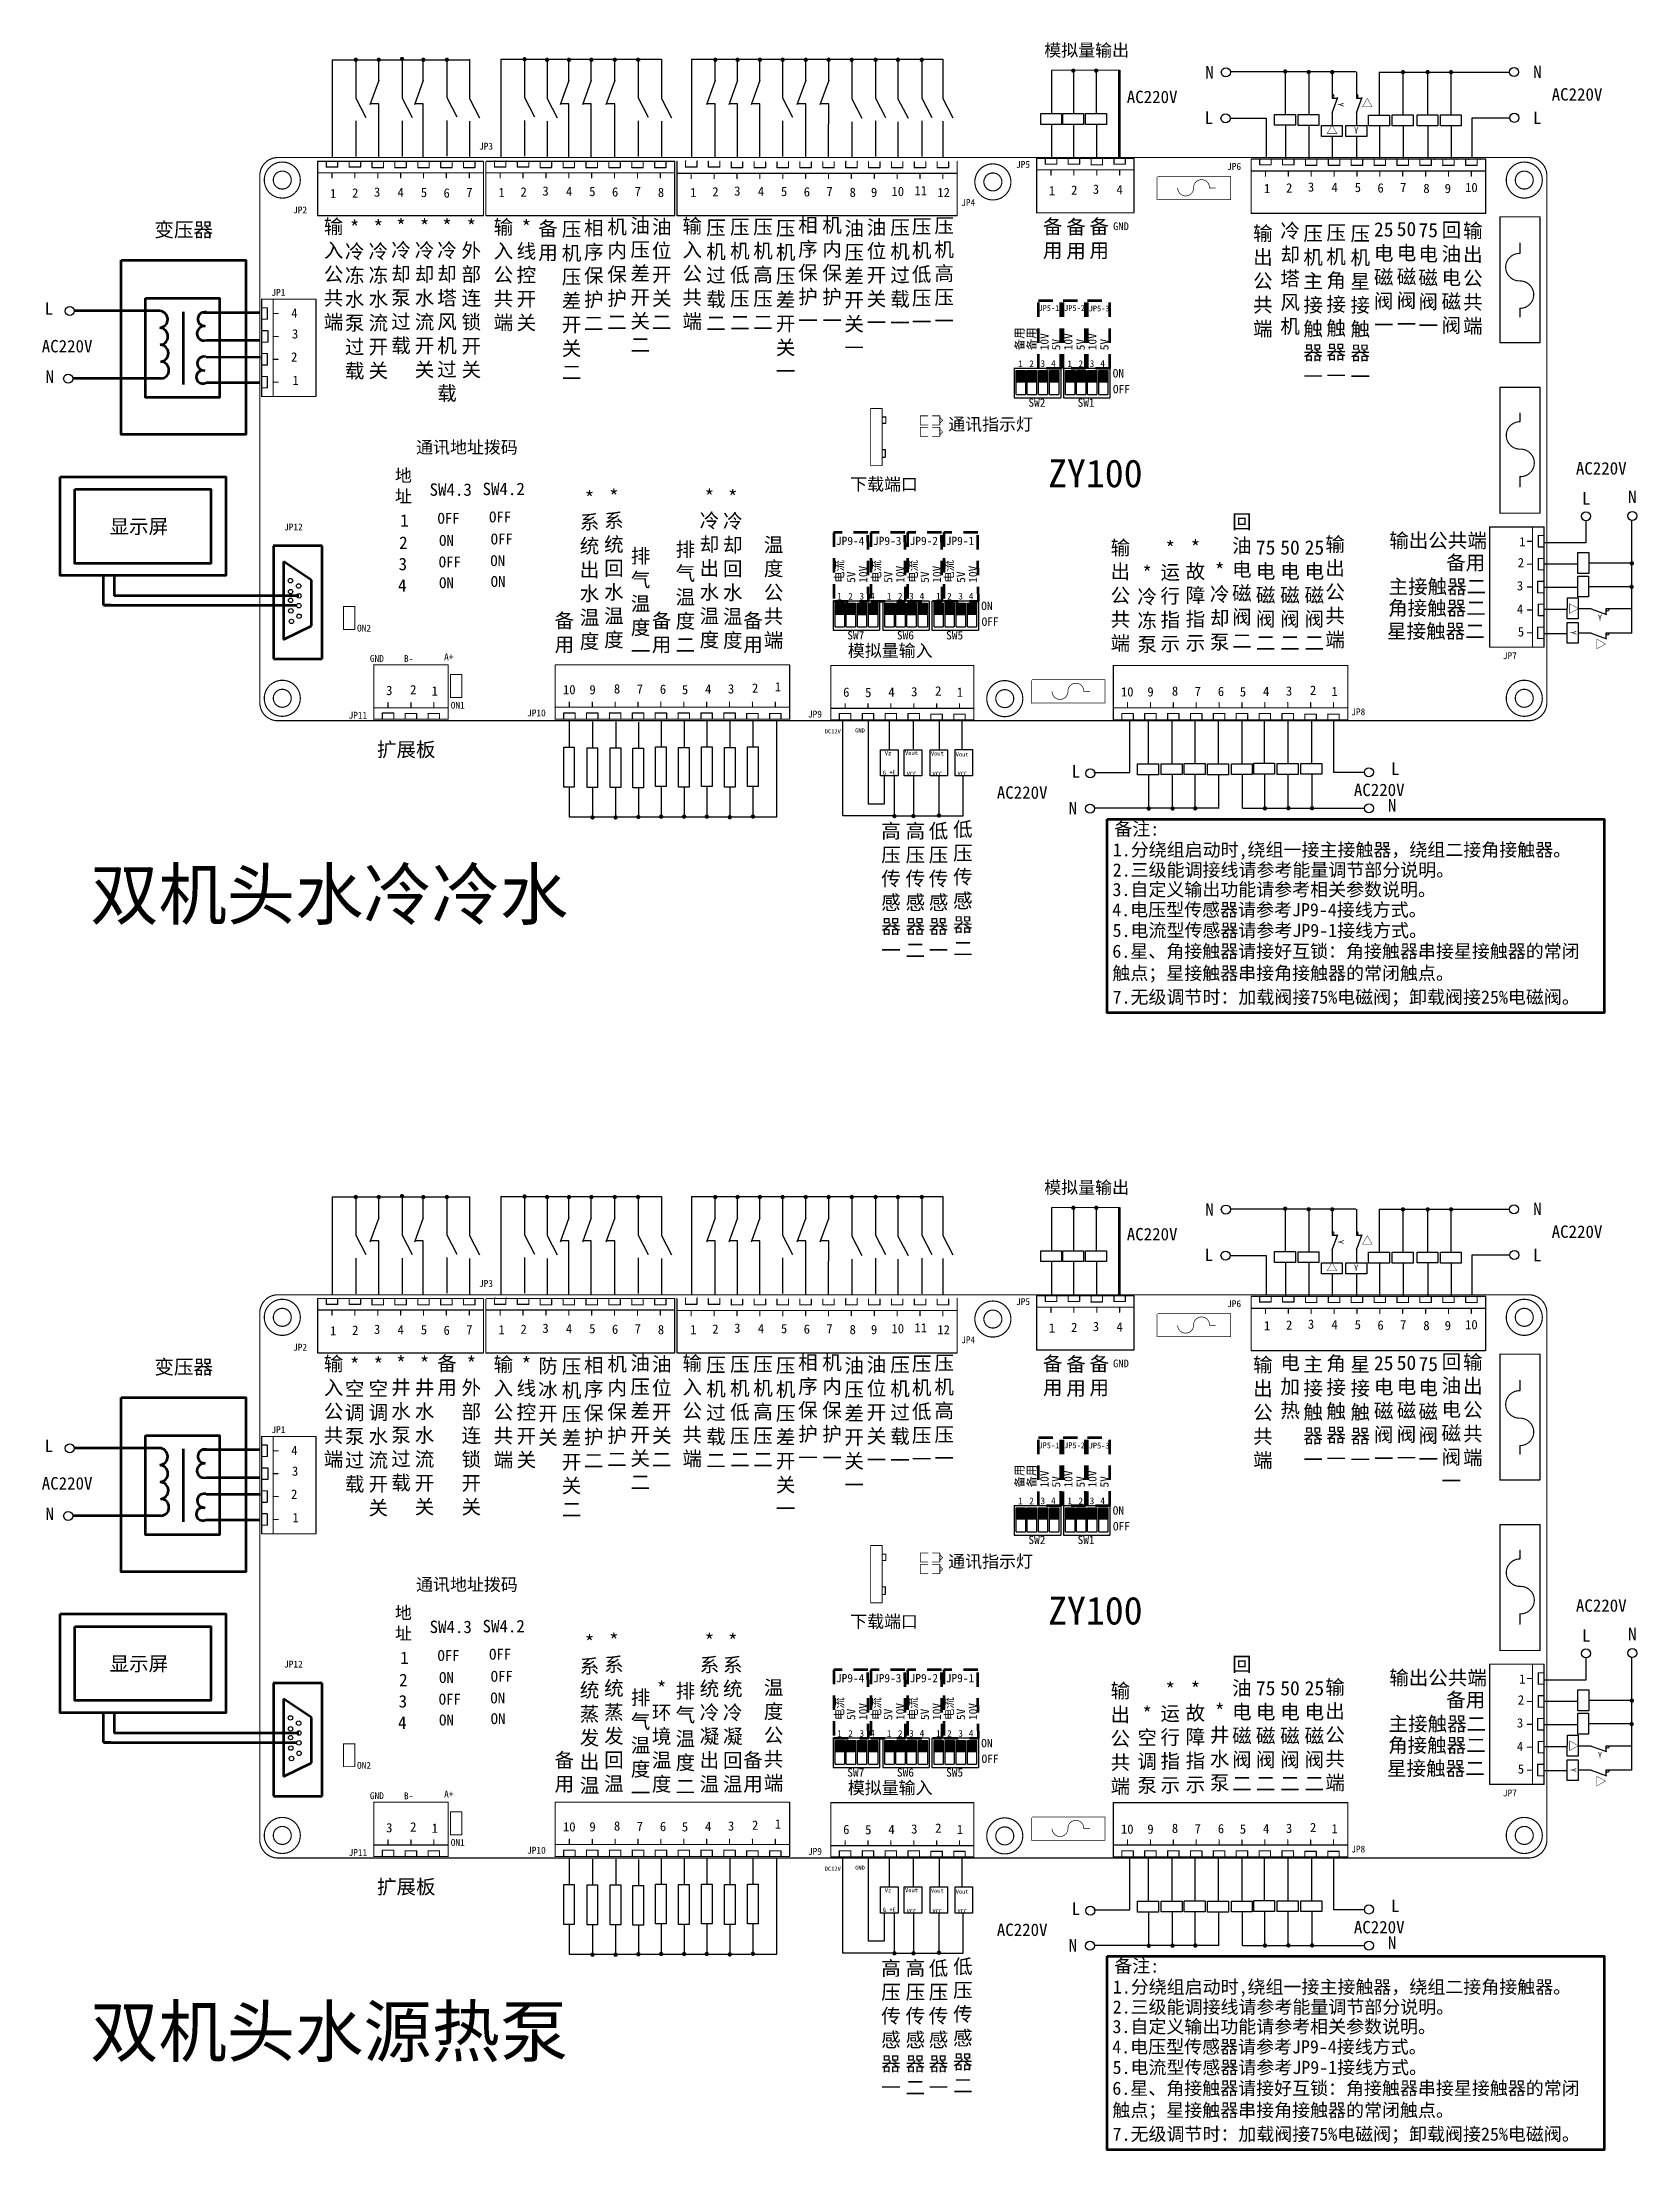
# Model space of a CAD drawing. Extents: x -2.3 to 27.3, y 18.5 to 36.9.
# Drawn here: x -2.28 to 11.66, y 18.45 to 36.87 of the extents above; entities that cross this region are included whole.
import ezdxf
from ezdxf.enums import TextEntityAlignment as Align

# ---------------------------------------------------------------- set-up
doc = ezdxf.new("R2010")
doc.units = 0
doc.header["$MEASUREMENT"] = 0
doc.linetypes.add('ACAD_ISO07W100', pattern=[3, 0, -3])
doc.linetypes.add('HIDDEN2', pattern=[0.1875, 0.125, -0.0625])
doc.layers.get('0').update_dxf_attribs({"linetype": 'CONTINUOUS'})
for name, color, linetype in [('BOTTOMSOLDER', 250, 'CONTINUOUS'), ('instruction', 7, 'CONTINUOUS'), ('KEEPOUTLAYER', 250, 'CONTINUOUS'), ('MECHANICAL1', 251, 'CONTINUOUS'), ('TOPOVERLAY', 250, 'CONTINUOUS')]:
    doc.layers.add(name, color=color, linetype=linetype)
doc.styles.add('宋体', font='')
doc.styles.get('宋体').set_extended_font_data('SimSun')

msp = doc.modelspace()

# ---------------------------------------------------------------- texts
at = {"linetype": 'ACAD_ISO07W100'}
for rotation, p in [(270, (9.044, 36.341)), (359.9192, (11.32, 31.814)), (269.9192, (11.079, 31.727)), (270, (9.044, 26.404)), (359.9192, (11.32, 21.877)), (269.9192, (11.079, 21.79))]:
    msp.add_text('Y', height=0.0532, rotation=rotation, dxfattribs=at).set_placement(p)
for p in [(9.189, 36.071), (9.189, 26.134)]:
    msp.add_text('Y', height=0.0532, dxfattribs=at).set_placement(p)
at = {"linetype": 'ACAD_ISO07W100', "style": '宋体'}
for s, height, p in [('JP5-1', 0.0511, (6.43, 34.52)), ('JP5-2', 0.0511, (6.654, 34.52)), ('JP5-3', 0.0511, (6.869, 34.517)), ('ON', 0.073, (7.079, 33.939)), ('SW2', 0.073, (6.342, 33.683)), ('SW1', 0.073, (6.772, 33.683)), ('OFF', 0.073, (7.081, 33.801)), ('JP9-4', 0.073, (4.66, 32.475)), ('JP9-3', 0.073, (4.984, 32.475)), ('JP9-2', 0.073, (5.304, 32.475)), ('JP9-1', 0.073, (5.62, 32.475)), ('ON', 0.073, (5.93, 31.907)), ('SW7', 0.073, (4.759, 31.65)), ('SW6', 0.073, (5.193, 31.65)), ('SW5', 0.073, (5.623, 31.65)), ('OFF', 0.073, (5.933, 31.769)), ('JP5-1', 0.0511, (6.43, 24.583)), ('JP5-2', 0.0511, (6.654, 24.583)), ('JP5-3', 0.0511, (6.869, 24.581)), ('ON', 0.073, (7.079, 24.003)), ('SW2', 0.073, (6.342, 23.746)), ('SW1', 0.073, (6.772, 23.746)), ('OFF', 0.073, (7.081, 23.865)), ('JP9-4', 0.073, (4.66, 22.538)), ('JP9-3', 0.073, (4.984, 22.538)), ('JP9-2', 0.073, (5.304, 22.538)), ('JP9-1', 0.073, (5.62, 22.538)), ('ON', 0.073, (5.93, 21.97)), ('SW7', 0.073, (4.759, 21.714)), ('SW6', 0.073, (5.193, 21.714)), ('SW5', 0.073, (5.623, 21.714)), ('OFF', 0.073, (5.933, 21.833))]:
    msp.add_text(s, height=height, dxfattribs=at).set_placement(p)
for s, p in [('备用', (6.301, 34.177)), ('备用', (6.407, 34.177)), ('10V', (6.518, 34.177)), ('5V', (6.621, 34.177)), ('10V', (6.727, 34.177)), ('5V', (6.835, 34.177)), ('10V', (6.937, 34.177)), ('5V', (7.043, 34.177)), ('电流', (4.726, 32.145)), ('5V', (4.829, 32.145)), ('10V', (4.934, 32.145)), ('电流', (5.05, 32.145)), ('5V', (5.153, 32.145)), ('10V', (5.258, 32.145)), ('电流', (5.37, 32.145)), ('5V', (5.473, 32.145)), ('10V', (5.578, 32.145)), ('电流', (5.686, 32.145)), ('5V', (5.789, 32.145)), ('10V', (5.894, 32.145)), ('备用', (6.301, 24.24)), ('备用', (6.407, 24.24)), ('10V', (6.518, 24.24)), ('5V', (6.621, 24.24)), ('10V', (6.727, 24.24)), ('5V', (6.835, 24.24)), ('10V', (6.937, 24.24)), ('5V', (7.043, 24.24)), ('电流', (4.726, 22.208)), ('5V', (4.829, 22.208)), ('10V', (4.934, 22.208)), ('电流', (5.05, 22.208)), ('5V', (5.153, 22.208)), ('10V', (5.258, 22.208)), ('电流', (5.37, 22.208)), ('5V', (5.473, 22.208)), ('10V', (5.578, 22.208)), ('电流', (5.686, 22.208)), ('5V', (5.789, 22.208)), ('10V', (5.894, 22.208))]:
    msp.add_text(s, height=0.073, rotation=90, dxfattribs=at).set_placement(p)
at = {"linetype": 'ACAD_ISO07W100'}
for s, p in [('1', (6.293, 34.089)), ('2', (6.39, 34.089)), ('3', (6.488, 34.09)), ('4', (6.581, 34.091)), ('1', (6.723, 34.089)), ('2', (6.82, 34.089)), ('3', (6.918, 34.09)), ('4', (7.011, 34.091)), ('1', (4.711, 32.057)), ('2', (4.808, 32.057)), ('3', (4.906, 32.058)), ('4', (4.999, 32.059)), ('1', (5.145, 32.057)), ('2', (5.242, 32.057)), ('3', (5.34, 32.058)), ('4', (5.432, 32.059)), ('1', (5.575, 32.057)), ('2', (5.672, 32.057)), ('3', (5.77, 32.058)), ('4', (5.862, 32.059)), ('1', (6.293, 24.152)), ('2', (6.39, 24.152)), ('3', (6.488, 24.153)), ('4', (6.581, 24.154)), ('1', (6.723, 24.152)), ('2', (6.82, 24.152)), ('3', (6.918, 24.153)), ('4', (7.011, 24.154)), ('1', (4.711, 22.12)), ('2', (4.808, 22.12)), ('3', (4.906, 22.121)), ('4', (4.999, 22.122)), ('1', (5.145, 22.12)), ('2', (5.242, 22.12)), ('3', (5.34, 22.121)), ('4', (5.432, 22.122)), ('1', (5.575, 22.12)), ('2', (5.672, 22.12)), ('3', (5.77, 22.121)), ('4', (5.862, 22.122))]:
    msp.add_text(s, height=0.059, dxfattribs=at).set_placement(p, align=Align.TOP_RIGHT)
at = {"layer": 'BOTTOMSOLDER', "color": 0, "linetype": 'Continuous'}
for s, insert, char_height, width, attachment_point in [('{\\fSimSun|b0|i0|c134|p54;模拟量输出}', (6.481, 36.853), 0.10857, 1.0193, 1), ('N', (7.889, 36.66), 0.109, 0.0368, 1), ('N', (10.754, 36.665), 0.109, 0.0368, 1), ('AC220V', (10.916, 36.467), 0.1086, 0.0368, 1), ('AC220V', (7.202, 36.445), 0.1086, 0.0368, 1), ('{\\fArial|b0|i0|c0|p34;\\H0.875x;△}', (9.256, 36.371), 0.08068, 0.02734, 1), ('L', (7.883, 36.264), 0.109, 0.0368, 1), ('{\\fArial|b0|i0|c0|p34;\\H0.875x;△}', (8.948, 36.137), 0.08068, 0.02734, 1), ('L', (10.752, 36.262), 0.109, 0.0368, 1), ('{\\fSimSun|b0|i0|c134|p54;变压器}', (-1.297, 35.293), 0.125, 0.81167, 1), ('{\\fSimSun|b0|i0|c134|p54;输入公共端}', (0.269, 35.321), 0.125, 0.0368, 2), ('{\\fSimSun|b0|i0|c134|p54;*冷冻\\P水泵过载}', (0.453, 35.31), 0.125, 0.0368, 2), ('{\\fSimSun|b0|i0|c134|p54;*\\P冷冻\\P水流开关}', (0.66, 35.312), 0.125, 0.0368, 2), ('{\\fSimSun|b0|i0|c134|p54;*\\P冷却泵过载}', (0.858, 35.323), 0.125, 0.0368, 2), ('{\\fSimSun|b0|i0|c134|p54;*\\P冷却水流开关}', (1.064, 35.321), 0.125, 0.0368, 2), ('{\\fSimSun|b0|i0|c134|p54;*冷却塔风机过载}', (1.26, 35.322), 0.125, 0.0368, 2), ('{\\fSimSun|b0|i0|c134|p54;*外部连锁开关}', (1.473, 35.32), 0.125, 0.0368, 2), ('{\\fSimSun|b0|i0|c134|p54;输入公共端}', (1.753, 35.316), 0.125, 0.0368, 2), ('{\\fSimSun|b0|i0|c134|p54;*线控开关}', (1.954, 35.314), 0.125, 0.0368, 2), ('{\\fSimSun|b0|i0|c134|p54;备用}', (2.143, 35.302), 0.125, 0.0368, 2), ('{\\fSimSun|b0|i0|c134|p54;压机压差开关二}', (2.349, 35.297), 0.125, 0.0368, 2), ('{\\fSimSun|b0|i0|c134|p54;相序保护二}', (2.543, 35.308), 0.125, 0.0368, 2), ('{\\fSimSun|b0|i0|c134|p54;机内保护二}', (2.747, 35.319), 0.125, 0.0368, 2), ('{\\fSimSun|b0|i0|c134|p54;油压差开关二}', (2.949, 35.328), 0.125, 0.0368, 2), ('{\\fSimSun|b0|i0|c134|p54;油位开关二}', (3.137, 35.318), 0.125, 0.0368, 2), ('{\\fSimSun|b0|i0|c134|p54;输入公共端}', (3.404, 35.326), 0.125, 0.0368, 2), ('{\\fSimSun|b0|i0|c134|p54;压机过载二}', (3.611, 35.31), 0.125, 0.0368, 2), ('{\\fSimSun|b0|i0|c134|p54;压机低压二}', (3.82, 35.316), 0.125, 0.0368, 2), ('{\\fSimSun|b0|i0|c134|p54;压机高压二}', (4.022, 35.317), 0.125, 0.0368, 2), ('{\\fSimSun|b0|i0|c134|p54;压机压差开关一}', (4.22, 35.305), 0.125, 0.0368, 2), ('{\\fSimSun|b0|i0|c134|p54;相序保护一}', (4.415, 35.333), 0.125, 0.0368, 2), ('{\\fSimSun|b0|i0|c134|p54;机内保护一}', (4.626, 35.332), 0.125, 0.0368, 2), ('{\\fSimSun|b0|i0|c134|p54;油压差开关一}', (4.819, 35.303), 0.125, 0.0368, 2), ('{\\fSimSun|b0|i0|c134|p54;油位开关一}', (5.014, 35.314), 0.125, 0.0368, 2), ('{\\fSimSun|b0|i0|c134|p54;压机过载一}', (5.22, 35.312), 0.125, 0.0368, 2), ('{\\fSimSun|b0|i0|c134|p54;压机低压一}', (5.409, 35.321), 0.125, 0.0368, 2), ('{\\fSimSun|b0|i0|c134|p54;压机高压一}', (5.606, 35.328), 0.125, 0.0368, 2), ('{\\fSimSun|b0|i0|c134|p54;备用}', (6.469, 35.321), 0.125, 0.0368, 1), ('{\\fSimSun|b0|i0|c134|p54;备用}', (6.673, 35.317), 0.125, 0.0368, 1), ('{\\fSimSun|b0|i0|c134|p54;备用}', (6.876, 35.321), 0.125, 0.0368, 1), ('{\\fSimSun|b0|i0|c134|p54;输出公共端}', (8.392, 34.775), 0.125, 0.0368, 5), ('{\\fSimSun|b0|i0|c134|p54;冷却塔风机}', (8.63, 34.797), 0.125, 0.0368, 5), ('{\\fSimSun|b0|i0|c134|p54;压机主接触器一}', (8.831, 34.573), 0.125, 0.0368, 5), ('{\\fSimSun|b0|i0|c134|p54;压机角接触器一}', (9.032, 34.579), 0.125, 0.0368, 5), ('{\\fSimSun|b0|i0|c134|p54;压机星接触器一}', (9.243, 34.571), 0.125, 0.0368, 5), ('{\\fSimSun|b0|i0|c134|p6;25电磁阀一}', (9.448, 34.816), 0.125, 0.0368, 5), ('{\\fSimSun|b0|i0|c134|p6;50电磁阀一}', (9.647, 34.82), 0.125, 0.0368, 5), ('{\\fSimSun|b0|i0|c134|p6;75电磁阀一}', (9.837, 34.81), 0.125, 0.0368, 5), ('{\\fSimSun|b0|i0|c134|p54;回油电磁阀}', (10.039, 34.805), 0.125, 0.0368, 5), ('{\\fSimSun|b0|i0|c134|p54;输出公共端}', (10.227, 34.799), 0.125, 0.0368, 5), ('L', (-2.256, 34.596), 0.109, 0.0368, 1), ('AC220V', (-2.282, 34.267), 0.1086, 0.0368, 1), ('N', (-2.249, 34.001), 0.109, 0.0368, 1), ('{\\fSimSun|b0|i0|c134|p54;通讯指示灯}', (5.641, 33.585), 0.10857, 0.79605, 1), ('{\\fSimSun|b0|i0|c134|p54;通讯地址拨码}', (0.99, 33.384), 0.10857, 1.0193, 1), ('{\\fSimSun|b0|i0|c134|p54;地址}', (0.805, 33.137), 0.10857, 0.0368, 1), ('AC220V', (11.128, 33.2), 0.1086, 0.0368, 1), ('{\\fSimSun|b0|i0|c134|p54;*\\P系统回水温度}', (2.719, 32.266), 0.125, 0.0368, 5), ('{\\fSimSun|b0|i0|c134|p54;*\\P冷却出水温度}', (3.554, 32.265), 0.125, 0.0368, 5), ('{\\fSimSun|b0|i0|c134|p54;*\\P冷却回水温度}', (3.758, 32.261), 0.125, 0.0368, 5), ('{\\fSimSun|b0|i0|c134|p54;下载端口}', (4.784, 33.061), 0.10857, 0.61477, 1), ('{\\fSimSun|b0|i0|c134|p54;*\\P系统出水温度}', (2.506, 32.252), 0.125, 0.0368, 5), ('L', (11.182, 32.938), 0.109, 0.0368, 1), ('N', (11.584, 32.951), 0.109, 0.0368, 1), ('{\\fSimSun|b0|i0|c134|p54;显示屏}', (-1.689, 32.7), 0.125, 0.81167, 1), ('1', (0.851, 32.744), 0.109, 0.0368, 1), ('{\\fSimSun|b0|i0|c134|p54;回油电磁阀二}', (8.208, 32.158), 0.125, 0.0368, 5), ('2', (0.842, 32.55), 0.109, 0.0368, 1), ('{\\fSimSun|b0|i0|c134|p54;排气温度一}', (2.952, 31.963), 0.125, 0.0368, 5), ('{\\fSimSun|b0|i0|c134|p54;排气温度二}', (3.344, 32.02), 0.125, 0.0368, 5), ('{\\fSimSun|b0|i0|c134|p54;温度公共端}', (4.115, 32.054), 0.125, 0.0368, 5), ('{\\fSimSun|b0|i0|c134|p54;输出公共端}', (7.146, 32.028), 0.125, 0.0368, 5), ('{\\fSimSun|b0|i0|c134|p54;*\\P运行指示}', (7.582, 32.023), 0.125, 0.0368, 5), ('{\\fSimSun|b0|i0|c134|p54;*\\P故障指示}', (7.802, 32.03), 0.125, 0.0368, 5), ('{\\fSimSun|b0|i0|c134|p54;75电磁阀二}', (8.416, 32.037), 0.125, 0.0368, 5), ('{\\fSimSun|b0|i0|c134|p54;50电磁阀二}', (8.629, 32.037), 0.125, 0.0368, 5), ('{\\fSimSun|b0|i0|c134|p54;25电磁阀二}', (8.842, 32.037), 0.125, 0.0368, 5), ('{\\fSimSun|b0|i0|c134|p54;输出公共端}', (9.023, 32.058), 0.125, 0.0368, 5), ('{\\fSimSun|b0|i0|c134|p54;输出公共端}', (10.349, 32.508), 0.125, 0.96663, 6), ('3', (0.837, 32.364), 0.109, 0.0368, 1), ('{\\fSimSun|b0|i0|c134|p54;*\\P冷冻泵}', (7.38, 31.912), 0.125, 0.0368, 5), ('{\\fSimSun|b0|i0|c134|p54;*\\P冷却泵}', (8.014, 31.934), 0.125, 0.0368, 5), ('{\\fSimSun|b0|i0|c134|p54; 备用}', (10.335, 32.314), 0.125, 0.96663, 6), ('4', (0.832, 32.177), 0.109, 0.0368, 1), ('{\\fSimSun|b0|i0|c134|p54;主接触器二}', (10.343, 32.105), 0.125, 0.96663, 6), ('{\\fSimSun|b0|i0|c134|p54;备用}', (2.286, 31.703), 0.125, 0.0368, 5), ('{\\fSimSun|b0|i0|c134|p54;备用}', (3.136, 31.703), 0.125, 0.0368, 5), ('{\\fSimSun|b0|i0|c134|p54;备用}', (3.935, 31.703), 0.125, 0.0368, 5), ('{\\fSimSun|b0|i0|c134|p54;角接触器二}', (10.339, 31.917), 0.125, 0.96663, 6), ('{\\fSimSun|b0|i0|c134|p54;星接触器二}', (10.33, 31.716), 0.125, 0.96663, 6), ('{\\fSimSun|b0|i0|c134|p54;模拟量输入}', (4.764, 31.607), 0.10857, 1.0193, 1), ('{\\fSimSun|b0|i0|c134|p54;扩展板}', (0.648, 30.751), 0.125, 0.81167, 1), ('L', (9.511, 30.576), 0.109, 0.0368, 1), ('L', (6.72, 30.552), 0.109, 0.0368, 1), ('AC220V', (9.187, 30.39), 0.1086, 0.0368, 1), ('AC220V', (6.066, 30.367), 0.1086, 0.0368, 1), ('N', (6.694, 30.23), 0.109, 0.0368, 1), ('N', (9.484, 30.255), 0.109, 0.0368, 1), ('{\\fSimSun|b0|i0|c134|p54;高压传感器一}', (5.056, 30.039), 0.125, 0.0368, 1), ('{\\fSimSun|b0|i0|c134|p54;高压传感器二}', (5.269, 30.039), 0.125, 0.0368, 1), ('{\\fSimSun|b0|i0|c134|p54;低压传感器一}', (5.471, 30.039), 0.125, 0.0368, 1), ('{\\fSimSun|b0|i0|c134|p54;低压传感器二}', (5.684, 30.055), 0.125, 0.0368, 1), ('{\\fSimSun|b0|i0|c134|p54;备注:}', (7.093, 30.052), 0.1152, 4.23245, 1), ('{\\fSimSun|b0|i0|c134|p54;1.分绕组启动时,绕组一接主接触器，绕组二接角接触器。}', (7.08, 29.87), 0.1152, 4.23245, 1), ('\\pt2.1878,11.814;{\\fSimSun|b0|i0|c134|p54;双机头水冷冷水}', (-1.858, 29.642), 0.43757, 5.04011, 1), ('{\\fSimSun|b0|i0|c134|p54;2.三级能调接线请参考能量调节部分说明。}', (7.079, 29.694), 0.1152, 4.21697, 1), ('{\\fSimSun|b0|i0|c134|p54;3.自定义输出功能请参考相关参数说明。}', (7.077, 29.523), 0.1152, 4.70708, 1), ('{\\fSimSun|b0|i0|c134|p54;4.电压型传感器请参考JP9-4接线方式。}', (7.075, 29.346), 0.1152, 2.891, 1), ('{\\fSimSun|b0|i0|c134|p54;5.电流型传感器请参考JP9-1接线方式。}', (7.078, 29.166), 0.1152, 3.58821, 1), ('{\\fSimSun|b0|i0|c134|p54;6.星、角接触器请接好互锁：角接触器串接星接触器的常闭触点；星接触器串接角接触器的常闭触点。}', (7.076, 28.984), 0.1152, 4.08161, 1), ('{\\fSimSun|b0|i0|c134|p54;7.无级调节时：加载阀接75%电磁阀；卸载阀接25%电磁阀。}', (7.078, 28.583), 0.1152, 4.18895, 1), ('{\\fSimSun|b0|i0|c134|p54;模拟量输出}', (6.481, 26.916), 0.10857, 1.0193, 1), ('N', (7.889, 26.723), 0.109, 0.0368, 1), ('N', (10.754, 26.729), 0.109, 0.0368, 1), ('AC220V', (10.916, 26.53), 0.1086, 0.0368, 1), ('AC220V', (7.202, 26.508), 0.1086, 0.0368, 1), ('{\\fArial|b0|i0|c0|p34;\\H0.875x;△}', (9.256, 26.434), 0.08068, 0.02734, 1), ('L', (7.883, 26.328), 0.109, 0.0368, 1), ('{\\fArial|b0|i0|c0|p34;\\H0.875x;△}', (8.948, 26.2), 0.08068, 0.02734, 1), ('L', (10.752, 26.326), 0.109, 0.0368, 1), ('{\\fSimSun|b0|i0|c134|p54;输出公共端}', (10.227, 25.398), 0.125, 0.0368, 2), ('{\\fSimSun|b0|i0|c134|p54;变压器}', (-1.297, 25.356), 0.125, 0.81167, 1), ('{\\fSimSun|b0|i0|c134|p54;输入公共端}', (0.269, 25.384), 0.125, 0.0368, 2), ('{\\fSimSun|b0|i0|c134|p54;*空调泵过载}', (0.453, 25.374), 0.125, 0.0368, 2), ('{\\fSimSun|b0|i0|c134|p54;*\\P空调\\P水流开关}', (0.66, 25.375), 0.125, 0.0368, 2), ('{\\fSimSun|b0|i0|c134|p54;*\\P井水泵过载}', (0.858, 25.386), 0.125, 0.0368, 2), ('{\\fSimSun|b0|i0|c134|p54;*\\P井水水流开关}', (1.064, 25.384), 0.125, 0.0368, 2), ('{\\fSimSun|b0|i0|c134|p54;备用}', (1.26, 25.386), 0.125, 0.0368, 2), ('{\\fSimSun|b0|i0|c134|p54;*外部连锁开关}', (1.473, 25.383), 0.125, 0.0368, 2), ('{\\fSimSun|b0|i0|c134|p54;输入公共端}', (1.753, 25.379), 0.125, 0.0368, 2), ('{\\fSimSun|b0|i0|c134|p54;*线控开关}', (1.954, 25.378), 0.125, 0.0368, 2), ('{\\fSimSun|b0|i0|c134|p54;防冰开关}', (2.143, 25.365), 0.125, 0.0368, 2), ('{\\fSimSun|b0|i0|c134|p54;压机压差开关二}', (2.349, 25.36), 0.125, 0.0368, 2), ('{\\fSimSun|b0|i0|c134|p54;相序保护二}', (2.543, 25.371), 0.125, 0.0368, 2), ('{\\fSimSun|b0|i0|c134|p54;机内保护二}', (2.747, 25.382), 0.125, 0.0368, 2), ('{\\fSimSun|b0|i0|c134|p54;油压差开关二}', (2.949, 25.391), 0.125, 0.0368, 2), ('{\\fSimSun|b0|i0|c134|p54;油位开关二}', (3.137, 25.381), 0.125, 0.0368, 2), ('{\\fSimSun|b0|i0|c134|p54;输入公共端}', (3.404, 25.389), 0.125, 0.0368, 2), ('{\\fSimSun|b0|i0|c134|p54;压机过载二}', (3.611, 25.373), 0.125, 0.0368, 2), ('{\\fSimSun|b0|i0|c134|p54;压机低压二}', (3.82, 25.379), 0.125, 0.0368, 2), ('{\\fSimSun|b0|i0|c134|p54;压机高压二}', (4.022, 25.38), 0.125, 0.0368, 2), ('{\\fSimSun|b0|i0|c134|p54;压机压差开关一}', (4.22, 25.368), 0.125, 0.0368, 2), ('{\\fSimSun|b0|i0|c134|p54;相序保护一}', (4.415, 25.396), 0.125, 0.0368, 2), ('{\\fSimSun|b0|i0|c134|p54;机内保护一}', (4.626, 25.395), 0.125, 0.0368, 2), ('{\\fSimSun|b0|i0|c134|p54;油压差开关一}', (4.819, 25.367), 0.125, 0.0368, 2), ('{\\fSimSun|b0|i0|c134|p54;油位开关一}', (5.014, 25.377), 0.125, 0.0368, 2), ('{\\fSimSun|b0|i0|c134|p54;压机过载一}', (5.22, 25.375), 0.125, 0.0368, 2), ('{\\fSimSun|b0|i0|c134|p54;压机低压一}', (5.409, 25.384), 0.125, 0.0368, 2), ('{\\fSimSun|b0|i0|c134|p54;压机高压一}', (5.606, 25.391), 0.125, 0.0368, 2), ('{\\fSimSun|b0|i0|c134|p54;备用}', (6.469, 25.385), 0.125, 0.0368, 1), ('{\\fSimSun|b0|i0|c134|p54;备用}', (6.673, 25.38), 0.125, 0.0368, 1), ('{\\fSimSun|b0|i0|c134|p54;备用}', (6.876, 25.384), 0.125, 0.0368, 1), ('{\\fSimSun|b0|i0|c134|p54;输出公共端}', (8.392, 25.375), 0.125, 0.0368, 2), ('{\\fSimSun|b0|i0|c134|p54;电加热}', (8.63, 25.394), 0.125, 0.0368, 2), ('{\\fSimSun|b0|i0|c134|p54;主接触器一}', (8.831, 25.379), 0.125, 0.0368, 2), ('{\\fSimSun|b0|i0|c134|p54;角接触器一}', (9.032, 25.387), 0.125, 0.0368, 2), ('{\\fSimSun|b0|i0|c134|p54;星接触器一}', (9.243, 25.378), 0.125, 0.0368, 2), ('{\\fSimSun|b0|i0|c134|p6;25电磁阀一}', (9.448, 25.389), 0.125, 0.0368, 2), ('{\\fSimSun|b0|i0|c134|p6;50电磁阀一}', (9.647, 25.393), 0.125, 0.0368, 2), ('{\\fSimSun|b0|i0|c134|p6;75电磁阀一}', (9.837, 25.382), 0.125, 0.0368, 2), ('{\\fSimSun|b0|i0|c134|p54;回油电磁阀\\P一}', (10.039, 25.402), 0.125, 0.0368, 2), ('L', (-2.256, 24.659), 0.109, 0.0368, 1), ('AC220V', (-2.282, 24.331), 0.1086, 0.0368, 1), ('N', (-2.249, 24.065), 0.109, 0.0368, 1), ('{\\fSimSun|b0|i0|c134|p54;通讯指示灯}', (5.641, 23.649), 0.10857, 0.79605, 1), ('{\\fSimSun|b0|i0|c134|p54;通讯地址拨码}', (0.99, 23.447), 0.10857, 1.0193, 1), ('{\\fSimSun|b0|i0|c134|p54;地址}', (0.805, 23.2), 0.10857, 0.0368, 1), ('AC220V', (11.128, 23.263), 0.1086, 0.0368, 1), ('{\\fSimSun|b0|i0|c134|p54;下载端口}', (4.784, 23.124), 0.10857, 0.61477, 1), ('{\\fSimSun|b0|i0|c134|p54;*\\P系统蒸发出温}', (2.506, 21.563), 0.125, 0.0368, 8), ('{\\fSimSun|b0|i0|c134|p54;*\\P系统蒸发回温}', (2.719, 21.579), 0.125, 0.0368, 8), ('{\\fSimSun|b0|i0|c134|p54;*\\P系统冷凝出温}', (3.554, 21.576), 0.125, 0.0368, 8), ('{\\fSimSun|b0|i0|c134|p54;*\\P系统冷凝回温}', (3.758, 21.575), 0.125, 0.0368, 8), ('L', (11.182, 23.001), 0.109, 0.0368, 1), ('N', (11.584, 23.014), 0.109, 0.0368, 1), ('{\\fSimSun|b0|i0|c134|p54;显示屏}', (-1.689, 22.763), 0.125, 0.81167, 1), ('1', (0.851, 22.807), 0.109, 0.0368, 1), ('{\\fSimSun|b0|i0|c134|p54;回油电磁阀二}', (8.208, 21.592), 0.125, 0.0368, 8), ('{\\fSimSun|b0|i0|c134|p54;输出公共端}', (10.349, 22.571), 0.125, 0.96663, 6), ('2', (0.842, 22.613), 0.109, 0.0368, 1), ('{\\fSimSun|b0|i0|c134|p54;排气温度一}', (2.952, 21.509), 0.125, 0.0368, 8), ('{\\fSimSun|b0|i0|c134|p54;*环境温度}', (3.136, 21.573), 0.125, 0.0368, 8), ('{\\fSimSun|b0|i0|c134|p54;排气温度二}', (3.344, 21.566), 0.125, 0.0368, 8), ('{\\fSimSun|b0|i0|c134|p54;温度公共端}', (4.115, 21.582), 0.125, 0.0368, 8), ('{\\fSimSun|b0|i0|c134|p54;输出公共端}', (7.146, 21.554), 0.125, 0.0368, 8), ('{\\fSimSun|b0|i0|c134|p54;*\\P运行指示}', (7.582, 21.565), 0.125, 0.0368, 8), ('{\\fSimSun|b0|i0|c134|p54;*\\P故障指示}', (7.802, 21.569), 0.125, 0.0368, 8), ('{\\fSimSun|b0|i0|c134|p54;75电磁阀二}', (8.416, 21.591), 0.125, 0.0368, 8), ('{\\fSimSun|b0|i0|c134|p54;50电磁阀二}', (8.629, 21.591), 0.125, 0.0368, 8), ('{\\fSimSun|b0|i0|c134|p54;25电磁阀二}', (8.842, 21.591), 0.125, 0.0368, 8), ('{\\fSimSun|b0|i0|c134|p54;输出公共端}', (9.023, 21.585), 0.125, 0.0368, 8), ('3', (0.837, 22.427), 0.109, 0.0368, 1), ('{\\fSimSun|b0|i0|c134|p54;*\\P空调泵}', (7.38, 21.563), 0.125, 0.0368, 8), ('{\\fSimSun|b0|i0|c134|p54;*\\P井水泵}', (8.014, 21.585), 0.125, 0.0368, 8), ('{\\fSimSun|b0|i0|c134|p54; 备用}', (10.335, 22.378), 0.125, 0.96663, 6), ('4', (0.832, 22.24), 0.109, 0.0368, 1), ('{\\fSimSun|b0|i0|c134|p54;主接触器二}', (10.343, 22.168), 0.125, 0.96663, 6), ('{\\fSimSun|b0|i0|c134|p54;备用}', (2.286, 21.573), 0.125, 0.0368, 8), ('{\\fSimSun|b0|i0|c134|p54;备用}', (3.935, 21.573), 0.125, 0.0368, 8), ('{\\fSimSun|b0|i0|c134|p54;角接触器二}', (10.339, 21.98), 0.125, 0.96663, 6), ('{\\fSimSun|b0|i0|c134|p54;星接触器二}', (10.33, 21.779), 0.125, 0.96663, 6), ('{\\fSimSun|b0|i0|c134|p54;模拟量输入}', (4.764, 21.671), 0.10857, 1.0193, 1), ('{\\fSimSun|b0|i0|c134|p54;扩展板}', (0.648, 20.814), 0.125, 0.81167, 1), ('L', (9.511, 20.64), 0.109, 0.0368, 1), ('L', (6.72, 20.615), 0.109, 0.0368, 1), ('AC220V', (9.187, 20.453), 0.1086, 0.0368, 1), ('AC220V', (6.066, 20.43), 0.1086, 0.0368, 1), ('N', (6.694, 20.294), 0.109, 0.0368, 1), ('N', (9.484, 20.318), 0.109, 0.0368, 1), ('{\\fSimSun|b0|i0|c134|p54;高压传感器一}', (5.056, 20.102), 0.125, 0.0368, 1), ('{\\fSimSun|b0|i0|c134|p54;高压传感器二}', (5.269, 20.102), 0.125, 0.0368, 1), ('{\\fSimSun|b0|i0|c134|p54;低压传感器一}', (5.471, 20.102), 0.125, 0.0368, 1), ('{\\fSimSun|b0|i0|c134|p54;低压传感器二}', (5.684, 20.118), 0.125, 0.0368, 1), ('{\\fSimSun|b0|i0|c134|p54;备注:}', (7.093, 20.117), 0.1152, 4.23245, 1), ('{\\fSimSun|b0|i0|c134|p54;1.分绕组启动时,绕组一接主接触器，绕组二接角接触器。}', (7.08, 19.934), 0.1152, 4.23245, 1), ('\\pt2.1878,11.814;{\\fSimSun|b0|i0|c134|p54;双机头水源热泵}', (-1.858, 19.706), 0.43757, 5.04011, 1), ('{\\fSimSun|b0|i0|c134|p54;2.三级能调接线请参考能量调节部分说明。}', (7.079, 19.759), 0.1152, 4.21697, 1), ('{\\fSimSun|b0|i0|c134|p54;3.自定义输出功能请参考相关参数说明。}', (7.077, 19.588), 0.1152, 4.70708, 1), ('{\\fSimSun|b0|i0|c134|p54;4.电压型传感器请参考JP9-4接线方式。}', (7.075, 19.411), 0.1152, 2.891, 1), ('{\\fSimSun|b0|i0|c134|p54;5.电流型传感器请参考JP9-1接线方式。}', (7.078, 19.231), 0.1152, 3.58821, 1), ('{\\fSimSun|b0|i0|c134|p54;6.星、角接触器请接好互锁：角接触器串接星接触器的常闭触点；星接触器串接角接触器的常闭触点。}', (7.076, 19.049), 0.1152, 4.08161, 1), ('{\\fSimSun|b0|i0|c134|p54;7.无级调节时：加载阀接75%电磁阀；卸载阀接25%电磁阀。}', (7.078, 18.648), 0.1152, 4.18895, 1)]:
    msp.add_mtext(s, dxfattribs=dict(at, insert=insert, char_height=char_height, width=width, attachment_point=attachment_point))
at = {"layer": 'BOTTOMSOLDER', "color": 0, "linetype": 'Continuous', "char_height": 0.1086, "width": 0.0368, "attachment_point": 1, "style": '宋体'}
for s, insert in [('SW4.3', (1.108, 33.014)), ('SW4.2', (1.571, 33.02)), ('SW4.3', (1.108, 23.077)), ('SW4.2', (1.571, 23.083))]:
    msp.add_mtext(s, dxfattribs=dict(at, insert=insert))
at = {"layer": 'BOTTOMSOLDER', "color": 0, "linetype": 'Continuous', "char_height": 0.08068, "width": 0.02734, "attachment_point": 1, "rotation": 269.9192}
for insert in [(11.141, 31.968), (11.379, 31.659), (11.141, 22.032), (11.379, 21.723)]:
    msp.add_mtext('{\\fArial|b0|i0|c0|p34;\\H0.875x;△}', dxfattribs=dict(at, insert=insert))
at = {"layer": 'TOPOVERLAY', "color": 0}
for s, height, p in [('JP3', 0.06, (1.54, 35.93)), ('JP5', 0.06, (6.234, 35.771)), ('JP6', 0.06, (8.079, 35.753)), ('1 ', 0.081, (0.238, 35.506)), ('2', 0.081, (0.431, 35.511)), ('3', 0.081, (0.622, 35.519)), ('4', 0.081, (0.828, 35.515)), ('5', 0.081, (1.031, 35.515)), ('6', 0.081, (1.23, 35.511)), ('7', 0.081, (1.428, 35.515)), ('1 ', 0.081, (1.71, 35.515)), ('2', 0.081, (1.903, 35.52)), ('3', 0.081, (2.094, 35.528)), ('4', 0.081, (2.3, 35.524)), ('5', 0.081, (2.503, 35.524)), ('6', 0.081, (2.702, 35.52)), ('7', 0.081, (2.9, 35.524)), ('8', 0.081, (3.103, 35.516)), ('1 ', 0.081, (3.386, 35.515)), ('2', 0.081, (3.579, 35.521)), ('3', 0.081, (3.77, 35.528)), ('4', 0.081, (3.977, 35.524)), ('5', 0.081, (4.179, 35.524)), ('6', 0.081, (4.378, 35.521)), ('7', 0.081, (4.577, 35.524)), ('8', 0.081, (4.779, 35.517)), ('9', 0.081, (4.966, 35.517)), ('10', 0.081, (5.145, 35.524)), ('11', 0.081, (5.346, 35.532)), ('12', 0.081, (5.546, 35.515)), ('1 ', 0.081, (6.521, 35.531)), ('2', 0.081, (6.715, 35.536)), ('3', 0.081, (6.905, 35.544)), ('4', 0.081, (7.112, 35.54)), ('1 ', 0.081, (8.401, 35.55)), ('2', 0.081, (8.594, 35.555)), ('3', 0.081, (8.785, 35.563)), ('4', 0.081, (8.991, 35.559)), ('5', 0.081, (9.194, 35.559)), ('6', 0.081, (9.393, 35.555)), ('7', 0.081, (9.591, 35.559)), ('8', 0.081, (9.794, 35.551)), ('9', 0.081, (9.981, 35.551)), ('10', 0.081, (10.159, 35.559)), ('JP4', 0.06, (5.755, 35.438)), ('GND', 0.0678, (7.082, 35.227)), ('4', 0.081, (-0.101, 34.461)), ('3', 0.081, (-0.095, 34.28)), ('2', 0.081, (-0.103, 34.078)), ('1', 0.081, (-0.091, 33.874)), ('ZY100', 0.243, (6.514, 32.98)), ('JP12', 0.06, (-0.164, 32.603)), ('1 ', 0.081, (10.632, 32.464)), ('2', 0.081, (10.62, 32.281)), ('3', 0.081, (10.612, 32.079)), ('4', 0.081, (10.612, 31.874)), ('5', 0.081, (10.62, 31.676)), ('JP7', 0.06, (10.489, 31.478)), ('3', 0.081, (0.728, 31.164)), ('2', 0.081, (0.938, 31.171)), ('1 ', 0.081, (1.126, 31.16)), ('10', 0.081, (2.274, 31.171)), ('9', 0.081, (2.505, 31.171)), ('8', 0.081, (2.719, 31.178)), ('7', 0.081, (2.918, 31.175)), ('6', 0.081, (3.121, 31.175)), ('5', 0.081, (3.313, 31.171)), ('4', 0.081, (3.516, 31.175)), ('3', 0.081, (3.716, 31.178)), ('2', 0.081, (3.926, 31.185)), ('1 ', 0.081, (4.125, 31.196)), ('6', 0.081, (4.723, 31.149)), ('5', 0.081, (4.915, 31.146)), ('4', 0.081, (5.118, 31.149)), ('3', 0.081, (5.317, 31.153)), ('2', 0.081, (5.527, 31.16)), ('1 ', 0.081, (5.716, 31.149)), ('10', 0.081, (7.151, 31.152)), ('9', 0.081, (7.382, 31.152)), ('8', 0.081, (7.596, 31.159)), ('7', 0.081, (7.795, 31.156)), ('6', 0.081, (7.998, 31.156)), ('5', 0.081, (8.19, 31.152)), ('4', 0.081, (8.393, 31.156)), ('3', 0.081, (8.593, 31.159)), ('2', 0.081, (8.803, 31.166)), ('1 ', 0.081, (8.991, 31.155)), ('JP11', 0.06, (0.4, 30.958)), ('JP10', 0.06, (1.96, 30.978)), ('JP9', 0.06, (4.415, 30.968)), ('JP8', 0.06, (9.164, 30.988)), ('DC12V', 0.036, (4.562, 30.829)), ('GND', 0.036, (4.828, 30.837)), ('Vz', 0.036, (5.087, 30.639)), ('Vout', 0.036, (5.264, 30.641)), ('Vout', 0.036, (5.49, 30.636)), ('Vout', 0.036, (5.707, 30.628)), ('G', 0.036, (5.069, 30.468)), ('+E', 0.036, (5.127, 30.471)), ('VCC', 0.036, (5.278, 30.458)), ('VCC', 0.036, (5.504, 30.458)), ('VCC', 0.036, (5.722, 30.459)), ('JP3', 0.06, (1.54, 25.993)), ('JP5', 0.06, (6.234, 25.834)), ('JP6', 0.06, (8.079, 25.816)), ('1 ', 0.081, (0.238, 25.569)), ('2', 0.081, (0.431, 25.574)), ('3', 0.081, (0.622, 25.582)), ('4', 0.081, (0.828, 25.578)), ('5', 0.081, (1.031, 25.578)), ('6', 0.081, (1.23, 25.574)), ('7', 0.081, (1.428, 25.578)), ('1 ', 0.081, (1.71, 25.578)), ('2', 0.081, (1.903, 25.583)), ('3', 0.081, (2.094, 25.591)), ('4', 0.081, (2.3, 25.587)), ('5', 0.081, (2.503, 25.587)), ('6', 0.081, (2.702, 25.583)), ('7', 0.081, (2.9, 25.587)), ('8', 0.081, (3.103, 25.579)), ('1 ', 0.081, (3.386, 25.579)), ('2', 0.081, (3.579, 25.584)), ('3', 0.081, (3.77, 25.592)), ('4', 0.081, (3.977, 25.588)), ('5', 0.081, (4.179, 25.588)), ('6', 0.081, (4.378, 25.584)), ('7', 0.081, (4.577, 25.588)), ('8', 0.081, (4.779, 25.58)), ('9', 0.081, (4.966, 25.58)), ('10', 0.081, (5.145, 25.588)), ('11', 0.081, (5.346, 25.595)), ('12', 0.081, (5.546, 25.578)), ('1 ', 0.081, (6.521, 25.594)), ('2', 0.081, (6.715, 25.599)), ('3', 0.081, (6.905, 25.607)), ('4', 0.081, (7.112, 25.603)), ('1 ', 0.081, (8.401, 25.614)), ('2', 0.081, (8.594, 25.619)), ('3', 0.081, (8.785, 25.627)), ('4', 0.081, (8.991, 25.623)), ('5', 0.081, (9.194, 25.623)), ('6', 0.081, (9.393, 25.619)), ('7', 0.081, (9.591, 25.623)), ('8', 0.081, (9.794, 25.615)), ('9', 0.081, (9.981, 25.615)), ('10', 0.081, (10.159, 25.623)), ('JP4', 0.06, (5.755, 25.501)), ('GND', 0.0678, (7.082, 25.29)), ('4', 0.081, (-0.101, 24.524)), ('3', 0.081, (-0.095, 24.343)), ('2', 0.081, (-0.103, 24.141)), ('1', 0.081, (-0.091, 23.937)), ('ZY100', 0.243, (6.514, 23.043)), ('JP12', 0.06, (-0.164, 22.667)), ('1 ', 0.081, (10.632, 22.527)), ('2', 0.081, (10.62, 22.344)), ('3', 0.081, (10.612, 22.143)), ('4', 0.081, (10.612, 21.937)), ('5', 0.081, (10.62, 21.74)), ('JP7', 0.06, (10.489, 21.541)), ('3', 0.081, (0.728, 21.227)), ('2', 0.081, (0.938, 21.234)), ('1 ', 0.081, (1.126, 21.223)), ('10', 0.081, (2.274, 21.235)), ('9', 0.081, (2.505, 21.235)), ('8', 0.081, (2.719, 21.242)), ('7', 0.081, (2.918, 21.238)), ('6', 0.081, (3.121, 21.238)), ('5', 0.081, (3.313, 21.235)), ('4', 0.081, (3.516, 21.238)), ('3', 0.081, (3.716, 21.242)), ('2', 0.081, (3.926, 21.249)), ('1 ', 0.081, (4.125, 21.259)), ('6', 0.081, (4.723, 21.212)), ('5', 0.081, (4.915, 21.209)), ('4', 0.081, (5.118, 21.212)), ('3', 0.081, (5.317, 21.216)), ('2', 0.081, (5.527, 21.223)), ('1 ', 0.081, (5.716, 21.212)), ('10', 0.081, (7.151, 21.215)), ('9', 0.081, (7.382, 21.215)), ('8', 0.081, (7.596, 21.222)), ('7', 0.081, (7.795, 21.219)), ('6', 0.081, (7.998, 21.219)), ('5', 0.081, (8.19, 21.215)), ('4', 0.081, (8.393, 21.219)), ('3', 0.081, (8.593, 21.222)), ('2', 0.081, (8.803, 21.229)), ('1 ', 0.081, (8.991, 21.218)), ('JP11', 0.06, (0.4, 21.021)), ('JP10', 0.06, (1.96, 21.041)), ('JP9', 0.06, (4.415, 21.031)), ('JP8', 0.06, (9.164, 21.051)), ('DC12V', 0.036, (4.562, 20.892)), ('GND', 0.036, (4.828, 20.9)), ('Vz', 0.036, (5.087, 20.703)), ('Vout', 0.036, (5.264, 20.704)), ('Vout', 0.036, (5.49, 20.699)), ('Vout', 0.036, (5.707, 20.691)), ('G', 0.036, (5.069, 20.532)), ('+E', 0.036, (5.127, 20.534)), ('VCC', 0.036, (5.278, 20.521)), ('VCC', 0.036, (5.504, 20.521)), ('VCC', 0.036, (5.722, 20.522))]:
    msp.add_text(s, height=height, dxfattribs=at).set_placement(p)
for s, p in [('JP2', (-0.085, 35.373)), ('JP1', (-0.275, 34.653)), ('GND', (0.586, 31.454)), ('B-', (0.884, 31.453)), ('A+', (1.235, 31.468)), ('JP2', (-0.085, 25.436)), ('JP1', (-0.275, 24.716)), ('GND', (0.586, 21.517)), ('B-', (0.884, 21.516)), ('A+', (1.235, 21.531))]:
    msp.add_text(s, height=0.06, rotation=360, dxfattribs=at).set_placement(p)
at = {"layer": 'TOPOVERLAY', "color": 0, "style": '宋体'}
for s, p in [('OFF', (1.177, 32.661)), ('OFF', (1.628, 32.673)), ('ON', (1.191, 32.468)), ('OFF', (1.642, 32.48)), ('OFF', (1.188, 32.28)), ('ON', (1.639, 32.291)), ('ON', (1.191, 32.098)), ('ON', (1.642, 32.109)), ('OFF', (1.177, 22.725)), ('OFF', (1.628, 22.736)), ('ON', (1.191, 22.532)), ('OFF', (1.642, 22.543)), ('OFF', (1.188, 22.343)), ('ON', (1.639, 22.354)), ('ON', (1.191, 22.161)), ('ON', (1.642, 22.173))]:
    msp.add_text(s, height=0.0948, dxfattribs=at).set_placement(p)
for s, p in [('ON2', (0.474, 31.719)), ('ON1', (1.293, 31.045)), ('ON2', (0.474, 21.782)), ('ON1', (1.293, 21.108))]:
    msp.add_text(s, height=0.06, rotation=360, dxfattribs=at).set_placement(p)

# ---------------------------------------------------------------- blocks, each defined once
blk = doc.blocks.new('常闭2')
at = {"color": 0}
for p, q in [((1.28, 7.79), (1.28, 5.04)), ((1.28, 1.9), (2.48, 5.21)), ((1.28, 5.04), (2.42, 5.04)), ((1.28, 1.9), (1.28, -0.93))]:
    blk.add_line(p, q, dxfattribs=at)

# ---------------------------------------------------------------- hatches: boundary and pattern name
h = msp.add_hatch(color=256)
edge = h.paths.add_edge_path()
edge.add_arc((0.463, 36.715), 0.0189, 180, 540)
h = msp.add_hatch(color=256)
edge = h.paths.add_edge_path()
edge.add_arc((0.664, 36.715), 0.0189, 180, 540)
h = msp.add_hatch(color=256)
edge = h.paths.add_edge_path()
edge.add_arc((0.867, 36.722), 0.0189, 180, 540)
h = msp.add_hatch(color=256)
edge = h.paths.add_edge_path()
edge.add_arc((1.053, 36.715), 0.0189, 180, 540)
h = msp.add_hatch(color=256)
edge = h.paths.add_edge_path()
edge.add_arc((1.259, 36.715), 0.0189, 180, 540)
h = msp.add_hatch(color=256)
edge = h.paths.add_edge_path()
edge.add_arc((1.938, 36.72), 0.0189, 180, 540)
h = msp.add_hatch(color=256)
edge = h.paths.add_edge_path()
edge.add_arc((2.135, 36.715), 0.0189, 180, 540)
h = msp.add_hatch(color=256)
edge = h.paths.add_edge_path()
edge.add_arc((2.326, 36.715), 0.0189, 180, 540)
h = msp.add_hatch(color=256)
edge = h.paths.add_edge_path()
edge.add_arc((2.522, 36.715), 0.0189, 180, 540)
h = msp.add_hatch(color=256)
edge = h.paths.add_edge_path()
edge.add_arc((2.727, 36.715), 0.0189, 180, 540)
h = msp.add_hatch(color=256)
edge = h.paths.add_edge_path()
edge.add_arc((2.931, 36.715), 0.0189, 180, 540)
h = msp.add_hatch(color=256)
edge = h.paths.add_edge_path()
edge.add_arc((3.605, 36.715), 0.0189, 180, 540)
h = msp.add_hatch(color=256)
edge = h.paths.add_edge_path()
edge.add_arc((3.8, 36.715), 0.0189, 180, 540)
h = msp.add_hatch(color=256)
edge = h.paths.add_edge_path()
edge.add_arc((3.995, 36.715), 0.0189, 180, 540)
h = msp.add_hatch(color=256)
edge = h.paths.add_edge_path()
edge.add_arc((4.194, 36.715), 0.0189, 180, 540)
h = msp.add_hatch(color=256)
edge = h.paths.add_edge_path()
edge.add_arc((4.396, 36.715), 0.0189, 180, 540)
h = msp.add_hatch(color=256)
edge = h.paths.add_edge_path()
edge.add_arc((4.596, 36.715), 0.0189, 180, 540)
h = msp.add_hatch(color=256)
edge = h.paths.add_edge_path()
edge.add_arc((4.798, 36.715), 0.0189, 180, 540)
h = msp.add_hatch(color=256)
edge = h.paths.add_edge_path()
edge.add_arc((5.006, 36.715), 0.0189, 180, 540)
h = msp.add_hatch(color=256)
edge = h.paths.add_edge_path()
edge.add_arc((5.202, 36.715), 0.0189, 180, 540)
h = msp.add_hatch(color=256)
edge = h.paths.add_edge_path()
edge.add_arc((5.41, 36.715), 0.0189, 180, 540)
h = msp.add_hatch(color=256)
edge = h.paths.add_edge_path()
edge.add_arc((6.735, 36.62), 0.0189, 180, 540)
h = msp.add_hatch(color=256)
edge = h.paths.add_edge_path()
edge.add_arc((6.935, 36.62), 0.0189, 180, 540)
h = msp.add_hatch(color=256)
edge = h.paths.add_edge_path()
edge.add_arc((8.587, 36.613), 0.0189, 180, 540)
h = msp.add_hatch(color=256)
edge = h.paths.add_edge_path()
edge.add_arc((8.792, 36.608), 0.0189, 180, 540)
h = msp.add_hatch(color=256)
edge = h.paths.add_edge_path()
edge.add_arc((8.998, 36.607), 0.0189, 180, 540)
h = msp.add_hatch(color=256)
edge = h.paths.add_edge_path()
edge.add_arc((9.616, 36.607), 0.0189, 180, 540)
h = msp.add_hatch(color=256)
edge = h.paths.add_edge_path()
edge.add_arc((9.832, 36.607), 0.0189, 180, 540)
h = msp.add_hatch(color=256)
edge = h.paths.add_edge_path()
edge.add_arc((10.037, 36.607), 0.0189, 180, 540)
for points in [[(6.235, 33.993), (6.315, 33.993), (6.315, 33.895), (6.235, 33.895)], [(6.333, 33.993), (6.413, 33.993), (6.413, 33.895), (6.333, 33.895)], [(6.429, 33.992), (6.509, 33.992), (6.509, 33.894), (6.429, 33.894)], [(6.527, 33.993), (6.607, 33.993), (6.607, 33.895), (6.527, 33.895)], [(6.665, 33.993), (6.745, 33.993), (6.745, 33.895), (6.665, 33.895)], [(6.763, 33.993), (6.843, 33.993), (6.843, 33.895), (6.763, 33.895)], [(6.859, 33.992), (6.939, 33.992), (6.939, 33.894), (6.859, 33.894)], [(6.957, 33.993), (7.037, 33.993), (7.037, 33.895), (6.957, 33.895)], [(4.653, 31.961), (4.733, 31.961), (4.733, 31.863), (4.653, 31.863)], [(4.751, 31.961), (4.831, 31.961), (4.831, 31.863), (4.751, 31.863)], [(4.847, 31.96), (4.927, 31.96), (4.927, 31.862), (4.847, 31.862)], [(4.945, 31.961), (5.025, 31.961), (5.025, 31.863), (4.945, 31.863)], [(5.087, 31.961), (5.167, 31.961), (5.167, 31.863), (5.087, 31.863)], [(5.185, 31.961), (5.265, 31.961), (5.265, 31.863), (5.185, 31.863)], [(5.28, 31.96), (5.361, 31.96), (5.361, 31.862), (5.28, 31.862)], [(5.379, 31.961), (5.459, 31.961), (5.459, 31.863), (5.379, 31.863)], [(5.517, 31.961), (5.597, 31.961), (5.597, 31.863), (5.517, 31.863)], [(5.615, 31.961), (5.695, 31.961), (5.695, 31.863), (5.615, 31.863)], [(5.71, 31.96), (5.79, 31.96), (5.79, 31.862), (5.71, 31.862)], [(5.809, 31.961), (5.889, 31.961), (5.889, 31.863), (5.809, 31.863)], [(6.235, 24.056), (6.315, 24.056), (6.315, 23.958), (6.235, 23.958)], [(6.333, 24.057), (6.413, 24.057), (6.413, 23.959), (6.333, 23.959)], [(6.429, 24.056), (6.509, 24.056), (6.509, 23.958), (6.429, 23.958)], [(6.527, 24.056), (6.607, 24.056), (6.607, 23.958), (6.527, 23.958)], [(6.665, 24.056), (6.745, 24.056), (6.745, 23.958), (6.665, 23.958)], [(6.763, 24.057), (6.843, 24.057), (6.843, 23.959), (6.763, 23.959)], [(6.859, 24.056), (6.939, 24.056), (6.939, 23.958), (6.859, 23.958)], [(6.957, 24.056), (7.037, 24.056), (7.037, 23.958), (6.957, 23.958)], [(4.653, 22.024), (4.733, 22.024), (4.733, 21.926), (4.653, 21.926)], [(4.751, 22.024), (4.831, 22.024), (4.831, 21.926), (4.751, 21.926)], [(4.847, 22.024), (4.927, 22.024), (4.927, 21.925), (4.847, 21.925)], [(4.945, 22.024), (5.025, 22.024), (5.025, 21.926), (4.945, 21.926)], [(5.087, 22.024), (5.167, 22.024), (5.167, 21.926), (5.087, 21.926)], [(5.185, 22.024), (5.265, 22.024), (5.265, 21.926), (5.185, 21.926)], [(5.28, 22.024), (5.361, 22.024), (5.361, 21.925), (5.28, 21.925)], [(5.379, 22.024), (5.459, 22.024), (5.459, 21.926), (5.379, 21.926)], [(5.517, 22.024), (5.597, 22.024), (5.597, 21.926), (5.517, 21.926)], [(5.615, 22.024), (5.695, 22.024), (5.695, 21.926), (5.615, 21.926)], [(5.71, 22.024), (5.79, 22.024), (5.79, 21.925), (5.71, 21.925)], [(5.809, 22.024), (5.889, 22.024), (5.889, 21.926), (5.809, 21.926)]]:
    msp.add_hatch(color=256).paths.add_polyline_path(points)
h = msp.add_hatch(color=256)
edge = h.paths.add_edge_path()
edge.add_arc((11.617, 32.315), 0.0189, 180, 540)
h = msp.add_hatch(color=256)
edge = h.paths.add_edge_path()
edge.add_arc((11.615, 32.11), 0.0189, 180, 540)
h = msp.add_hatch(color=256)
edge = h.paths.add_edge_path()
edge.add_arc((2.532, 30.095), 0.0189, 180, 540)
h = msp.add_hatch(color=256)
edge = h.paths.add_edge_path()
edge.add_arc((2.734, 30.095), 0.0189, 180, 540)
h = msp.add_hatch(color=256)
edge = h.paths.add_edge_path()
edge.add_arc((2.933, 30.099), 0.0189, 180, 540)
h = msp.add_hatch(color=256)
edge = h.paths.add_edge_path()
edge.add_arc((3.132, 30.102), 0.0189, 180, 540)
h = msp.add_hatch(color=256)
edge = h.paths.add_edge_path()
edge.add_arc((3.333, 30.102), 0.0189, 180, 540)
h = msp.add_hatch(color=256)
edge = h.paths.add_edge_path()
edge.add_arc((3.531, 30.102), 0.0189, 180, 540)
h = msp.add_hatch(color=256)
edge = h.paths.add_edge_path()
edge.add_arc((3.732, 30.097), 0.0189, 180, 540)
h = msp.add_hatch(color=256)
edge = h.paths.add_edge_path()
edge.add_arc((3.934, 30.103), 0.0189, 180, 540)
h = msp.add_hatch(color=256)
edge = h.paths.add_edge_path()
edge.add_arc((5.171, 30.107), 0.0189, 180, 540)
h = msp.add_hatch(color=256)
edge = h.paths.add_edge_path()
edge.add_arc((5.337, 30.107), 0.0189, 180, 540)
h = msp.add_hatch(color=256)
edge = h.paths.add_edge_path()
edge.add_arc((5.56, 30.112), 0.0189, 180, 540)
h = msp.add_hatch(color=256)
edge = h.paths.add_edge_path()
edge.add_arc((7.394, 30.173), 0.0189, 180, 540)
h = msp.add_hatch(color=256)
edge = h.paths.add_edge_path()
edge.add_arc((7.602, 30.173), 0.0189, 180, 540)
h = msp.add_hatch(color=256)
edge = h.paths.add_edge_path()
edge.add_arc((7.801, 30.174), 0.0189, 180, 540)
h = msp.add_hatch(color=256)
edge = h.paths.add_edge_path()
edge.add_arc((8.41, 30.174), 0.0189, 180, 540)
h = msp.add_hatch(color=256)
edge = h.paths.add_edge_path()
edge.add_arc((8.615, 30.176), 0.0189, 180, 540)
h = msp.add_hatch(color=256)
edge = h.paths.add_edge_path()
edge.add_arc((8.822, 30.176), 0.0189, 180, 540)
h = msp.add_hatch(color=256)
edge = h.paths.add_edge_path()
edge.add_arc((0.463, 26.778), 0.0189, 180, 540)
h = msp.add_hatch(color=256)
edge = h.paths.add_edge_path()
edge.add_arc((0.664, 26.778), 0.0189, 180, 540)
h = msp.add_hatch(color=256)
edge = h.paths.add_edge_path()
edge.add_arc((0.867, 26.786), 0.0189, 180, 540)
h = msp.add_hatch(color=256)
edge = h.paths.add_edge_path()
edge.add_arc((1.053, 26.778), 0.0189, 180, 540)
h = msp.add_hatch(color=256)
edge = h.paths.add_edge_path()
edge.add_arc((1.259, 26.778), 0.0189, 180, 540)
h = msp.add_hatch(color=256)
edge = h.paths.add_edge_path()
edge.add_arc((1.938, 26.783), 0.0189, 180, 540)
h = msp.add_hatch(color=256)
edge = h.paths.add_edge_path()
edge.add_arc((2.135, 26.778), 0.0189, 180, 540)
h = msp.add_hatch(color=256)
edge = h.paths.add_edge_path()
edge.add_arc((2.326, 26.778), 0.0189, 180, 540)
h = msp.add_hatch(color=256)
edge = h.paths.add_edge_path()
edge.add_arc((2.522, 26.778), 0.0189, 180, 540)
h = msp.add_hatch(color=256)
edge = h.paths.add_edge_path()
edge.add_arc((2.727, 26.778), 0.0189, 180, 540)
h = msp.add_hatch(color=256)
edge = h.paths.add_edge_path()
edge.add_arc((2.931, 26.778), 0.0189, 180, 540)
h = msp.add_hatch(color=256)
edge = h.paths.add_edge_path()
edge.add_arc((3.605, 26.778), 0.0189, 180, 540)
h = msp.add_hatch(color=256)
edge = h.paths.add_edge_path()
edge.add_arc((3.8, 26.778), 0.0189, 180, 540)
h = msp.add_hatch(color=256)
edge = h.paths.add_edge_path()
edge.add_arc((3.995, 26.778), 0.0189, 180, 540)
h = msp.add_hatch(color=256)
edge = h.paths.add_edge_path()
edge.add_arc((4.194, 26.778), 0.0189, 180, 540)
h = msp.add_hatch(color=256)
edge = h.paths.add_edge_path()
edge.add_arc((4.396, 26.778), 0.0189, 180, 540)
h = msp.add_hatch(color=256)
edge = h.paths.add_edge_path()
edge.add_arc((4.596, 26.778), 0.0189, 180, 540)
h = msp.add_hatch(color=256)
edge = h.paths.add_edge_path()
edge.add_arc((4.798, 26.778), 0.0189, 180, 540)
h = msp.add_hatch(color=256)
edge = h.paths.add_edge_path()
edge.add_arc((5.006, 26.778), 0.0189, 180, 540)
h = msp.add_hatch(color=256)
edge = h.paths.add_edge_path()
edge.add_arc((5.202, 26.778), 0.0189, 180, 540)
h = msp.add_hatch(color=256)
edge = h.paths.add_edge_path()
edge.add_arc((5.41, 26.778), 0.0189, 180, 540)
h = msp.add_hatch(color=256)
edge = h.paths.add_edge_path()
edge.add_arc((6.735, 26.684), 0.0189, 180, 540)
h = msp.add_hatch(color=256)
edge = h.paths.add_edge_path()
edge.add_arc((6.935, 26.684), 0.0189, 180, 540)
h = msp.add_hatch(color=256)
edge = h.paths.add_edge_path()
edge.add_arc((8.587, 26.676), 0.0189, 180, 540)
h = msp.add_hatch(color=256)
edge = h.paths.add_edge_path()
edge.add_arc((8.792, 26.671), 0.0189, 180, 540)
h = msp.add_hatch(color=256)
edge = h.paths.add_edge_path()
edge.add_arc((8.998, 26.67), 0.0189, 180, 540)
h = msp.add_hatch(color=256)
edge = h.paths.add_edge_path()
edge.add_arc((9.616, 26.67), 0.0189, 180, 540)
h = msp.add_hatch(color=256)
edge = h.paths.add_edge_path()
edge.add_arc((9.832, 26.67), 0.0189, 180, 540)
h = msp.add_hatch(color=256)
edge = h.paths.add_edge_path()
edge.add_arc((10.037, 26.67), 0.0189, 180, 540)
h = msp.add_hatch(color=256)
edge = h.paths.add_edge_path()
edge.add_arc((11.617, 22.378), 0.0189, 180, 540)
h = msp.add_hatch(color=256)
edge = h.paths.add_edge_path()
edge.add_arc((11.615, 22.173), 0.0189, 180, 540)
h = msp.add_hatch(color=256)
edge = h.paths.add_edge_path()
edge.add_arc((2.532, 20.158), 0.0189, 180, 540)
h = msp.add_hatch(color=256)
edge = h.paths.add_edge_path()
edge.add_arc((2.734, 20.158), 0.0189, 180, 540)
h = msp.add_hatch(color=256)
edge = h.paths.add_edge_path()
edge.add_arc((2.933, 20.162), 0.0189, 180, 540)
h = msp.add_hatch(color=256)
edge = h.paths.add_edge_path()
edge.add_arc((3.132, 20.165), 0.0189, 180, 540)
h = msp.add_hatch(color=256)
edge = h.paths.add_edge_path()
edge.add_arc((3.333, 20.165), 0.0189, 180, 540)
h = msp.add_hatch(color=256)
edge = h.paths.add_edge_path()
edge.add_arc((3.531, 20.165), 0.0189, 180, 540)
h = msp.add_hatch(color=256)
edge = h.paths.add_edge_path()
edge.add_arc((3.732, 20.16), 0.0189, 180, 540)
h = msp.add_hatch(color=256)
edge = h.paths.add_edge_path()
edge.add_arc((3.934, 20.166), 0.0189, 180, 540)
h = msp.add_hatch(color=256)
edge = h.paths.add_edge_path()
edge.add_arc((5.171, 20.17), 0.0189, 180, 540)
h = msp.add_hatch(color=256)
edge = h.paths.add_edge_path()
edge.add_arc((5.337, 20.17), 0.0189, 180, 540)
h = msp.add_hatch(color=256)
edge = h.paths.add_edge_path()
edge.add_arc((5.56, 20.175), 0.0189, 180, 540)
h = msp.add_hatch(color=256)
edge = h.paths.add_edge_path()
edge.add_arc((7.394, 20.236), 0.0189, 180, 540)
h = msp.add_hatch(color=256)
edge = h.paths.add_edge_path()
edge.add_arc((7.602, 20.237), 0.0189, 180, 540)
h = msp.add_hatch(color=256)
edge = h.paths.add_edge_path()
edge.add_arc((7.801, 20.238), 0.0189, 180, 540)
h = msp.add_hatch(color=256)
edge = h.paths.add_edge_path()
edge.add_arc((8.41, 20.238), 0.0189, 180, 540)
h = msp.add_hatch(color=256)
edge = h.paths.add_edge_path()
edge.add_arc((8.615, 20.239), 0.0189, 180, 540)
h = msp.add_hatch(color=256)
edge = h.paths.add_edge_path()
edge.add_arc((8.822, 20.239), 0.0189, 180, 540)

# ---------------------------------------------------------------- linework, layer by layer
at = {"color": 0}
for p, q in [((8.998, 36.609), (8.998, 36.381)), ((9.209, 36.609), (9.209, 36.381)), ((8.998, 36.252), (9.047, 36.388)), ((8.998, 36.381), (9.045, 36.381)), ((9.209, 36.252), (9.259, 36.388)), ((9.209, 36.381), (9.256, 36.381)), ((8.998, 36.252), (8.998, 36.145)), ((9.209, 36.252), (9.209, 36.145)), ((11.261, 31.918), (11.153, 31.918)), ((11.261, 31.918), (11.396, 31.868)), ((11.617, 31.917), (11.389, 31.917)), ((11.389, 31.917), (11.389, 31.871)), ((11.26, 31.706), (11.153, 31.706)), ((11.26, 31.706), (11.396, 31.657)), ((11.617, 31.706), (11.389, 31.706)), ((11.389, 31.706), (11.389, 31.659)), ((8.998, 26.672), (8.998, 26.444)), ((9.209, 26.672), (9.209, 26.444)), ((8.998, 26.316), (9.047, 26.451)), ((8.998, 26.444), (9.045, 26.444)), ((9.209, 26.316), (9.259, 26.451)), ((9.209, 26.444), (9.256, 26.444)), ((8.998, 26.316), (8.998, 26.208)), ((9.209, 26.316), (9.209, 26.208)), ((11.261, 21.981), (11.153, 21.981)), ((11.261, 21.981), (11.396, 21.932)), ((11.617, 21.98), (11.389, 21.981)), ((11.389, 21.981), (11.389, 21.934)), ((11.26, 21.769), (11.153, 21.77)), ((11.26, 21.769), (11.396, 21.72)), ((11.617, 21.769), (11.389, 21.769)), ((11.389, 21.769), (11.389, 21.723))]:
    msp.add_line(p, q, dxfattribs=at)
for p, q in [((6.623, 34.018), (6.216, 34.018)), ((6.218, 34.018), (6.218, 33.762)), ((6.625, 34.018), (6.625, 33.762)), ((7.053, 34.018), (6.646, 34.018)), ((6.648, 34.018), (6.648, 33.762)), ((7.055, 34.018), (7.055, 33.762)), ((6.218, 33.762), (6.625, 33.762)), ((6.236, 33.791), (6.317, 33.791)), ((6.332, 33.791), (6.413, 33.791)), ((6.429, 33.791), (6.509, 33.791)), ((6.527, 33.791), (6.608, 33.791)), ((6.648, 33.762), (7.055, 33.762)), ((6.666, 33.791), (6.747, 33.791)), ((6.762, 33.791), (6.843, 33.791)), ((6.859, 33.791), (6.939, 33.791)), ((6.957, 33.791), (7.037, 33.791)), ((5.041, 31.986), (4.634, 31.986)), ((4.636, 31.986), (4.636, 31.73)), ((5.042, 31.986), (5.042, 31.73)), ((5.475, 31.986), (5.068, 31.986)), ((5.069, 31.986), (5.069, 31.73)), ((5.476, 31.986), (5.476, 31.73)), ((5.905, 31.986), (5.498, 31.986)), ((5.499, 31.986), (5.499, 31.73)), ((5.906, 31.986), (5.906, 31.73)), ((4.636, 31.73), (5.042, 31.73)), ((4.654, 31.759), (4.735, 31.759)), ((4.75, 31.759), (4.831, 31.759)), ((4.847, 31.759), (4.927, 31.759)), ((4.945, 31.759), (5.025, 31.759)), ((5.069, 31.73), (5.476, 31.73)), ((5.088, 31.759), (5.168, 31.759)), ((5.184, 31.759), (5.264, 31.759)), ((5.28, 31.759), (5.361, 31.759)), ((5.379, 31.759), (5.459, 31.759)), ((5.499, 31.73), (5.906, 31.73)), ((5.518, 31.759), (5.598, 31.759)), ((5.614, 31.759), (5.694, 31.759)), ((5.71, 31.759), (5.791, 31.759)), ((5.809, 31.759), (5.889, 31.759)), ((6.623, 24.081), (6.216, 24.081)), ((6.218, 24.082), (6.218, 23.825)), ((6.625, 24.082), (6.625, 23.825)), ((7.053, 24.081), (6.646, 24.081)), ((6.648, 24.082), (6.648, 23.825)), ((7.055, 24.082), (7.055, 23.825)), ((6.218, 23.825), (6.625, 23.825)), ((6.236, 23.854), (6.317, 23.854)), ((6.332, 23.854), (6.413, 23.854)), ((6.429, 23.854), (6.509, 23.854)), ((6.527, 23.854), (6.608, 23.854)), ((6.648, 23.825), (7.055, 23.825)), ((6.666, 23.854), (6.747, 23.854)), ((6.762, 23.854), (6.843, 23.854)), ((6.859, 23.854), (6.939, 23.854)), ((6.957, 23.854), (7.037, 23.854)), ((5.041, 22.049), (4.634, 22.049)), ((4.636, 22.05), (4.636, 21.793)), ((5.042, 22.05), (5.042, 21.793)), ((5.475, 22.049), (5.068, 22.049)), ((5.069, 22.05), (5.069, 21.793)), ((5.476, 22.05), (5.476, 21.793)), ((5.905, 22.049), (5.498, 22.049)), ((5.499, 22.05), (5.499, 21.793)), ((5.906, 22.05), (5.906, 21.793)), ((4.636, 21.793), (5.042, 21.793)), ((4.654, 21.822), (4.735, 21.822)), ((4.75, 21.822), (4.831, 21.822)), ((4.847, 21.822), (4.927, 21.822)), ((4.945, 21.822), (5.025, 21.822)), ((5.069, 21.793), (5.476, 21.793)), ((5.088, 21.822), (5.168, 21.822)), ((5.184, 21.822), (5.264, 21.822)), ((5.28, 21.822), (5.361, 21.822)), ((5.379, 21.822), (5.459, 21.822)), ((5.499, 21.793), (5.906, 21.793)), ((5.518, 21.822), (5.598, 21.822)), ((5.614, 21.822), (5.694, 21.822)), ((5.71, 21.822), (5.791, 21.822)), ((5.809, 21.822), (5.889, 21.822))]:
    msp.add_line(p, q)
for points in [[(6.236, 33.791), (6.236, 33.999), (6.317, 33.999), (6.317, 33.791)], [(6.332, 33.791), (6.332, 33.999), (6.413, 33.999), (6.413, 33.791)], [(6.429, 33.791), (6.429, 33.999), (6.509, 33.999), (6.509, 33.791)], [(6.527, 33.791), (6.527, 33.999), (6.608, 33.999), (6.608, 33.791)], [(6.666, 33.791), (6.666, 33.999), (6.747, 33.999), (6.747, 33.791)], [(6.762, 33.791), (6.762, 33.999), (6.843, 33.999), (6.843, 33.791)], [(6.859, 33.791), (6.859, 33.999), (6.939, 33.999), (6.939, 33.791)], [(6.957, 33.791), (6.957, 33.999), (7.037, 33.999), (7.037, 33.791)], [(4.654, 31.759), (4.654, 31.967), (4.735, 31.967), (4.735, 31.759)], [(4.75, 31.759), (4.75, 31.967), (4.831, 31.967), (4.831, 31.759)], [(4.847, 31.759), (4.847, 31.967), (4.927, 31.967), (4.927, 31.759)], [(4.945, 31.759), (4.945, 31.967), (5.025, 31.967), (5.025, 31.759)], [(5.088, 31.759), (5.088, 31.967), (5.168, 31.967), (5.168, 31.759)], [(5.184, 31.759), (5.184, 31.967), (5.264, 31.967), (5.264, 31.759)], [(5.28, 31.759), (5.28, 31.967), (5.361, 31.967), (5.361, 31.759)], [(5.379, 31.759), (5.379, 31.967), (5.459, 31.967), (5.459, 31.759)], [(5.518, 31.759), (5.518, 31.967), (5.598, 31.967), (5.598, 31.759)], [(5.614, 31.759), (5.614, 31.967), (5.694, 31.967), (5.694, 31.759)], [(5.71, 31.759), (5.71, 31.967), (5.791, 31.967), (5.791, 31.759)], [(5.809, 31.759), (5.809, 31.967), (5.889, 31.967), (5.889, 31.759)], [(6.236, 23.854), (6.236, 24.063), (6.317, 24.063), (6.317, 23.854)], [(6.332, 23.854), (6.332, 24.063), (6.413, 24.063), (6.413, 23.854)], [(6.429, 23.854), (6.429, 24.063), (6.509, 24.063), (6.509, 23.854)], [(6.527, 23.854), (6.527, 24.063), (6.608, 24.063), (6.608, 23.854)], [(6.666, 23.854), (6.666, 24.063), (6.747, 24.063), (6.747, 23.854)], [(6.762, 23.854), (6.762, 24.063), (6.843, 24.063), (6.843, 23.854)], [(6.859, 23.854), (6.859, 24.063), (6.939, 24.063), (6.939, 23.854)], [(6.957, 23.854), (6.957, 24.063), (7.037, 24.063), (7.037, 23.854)], [(4.654, 21.822), (4.654, 22.03), (4.735, 22.03), (4.735, 21.822)], [(4.75, 21.822), (4.75, 22.03), (4.831, 22.03), (4.831, 21.822)], [(4.847, 21.822), (4.847, 22.03), (4.927, 22.03), (4.927, 21.822)], [(4.945, 21.822), (4.945, 22.03), (5.025, 22.03), (5.025, 21.822)], [(5.088, 21.822), (5.088, 22.03), (5.168, 22.03), (5.168, 21.822)], [(5.184, 21.822), (5.184, 22.03), (5.264, 22.03), (5.264, 21.822)], [(5.28, 21.822), (5.28, 22.03), (5.361, 22.03), (5.361, 21.822)], [(5.379, 21.822), (5.379, 22.03), (5.459, 22.03), (5.459, 21.822)], [(5.518, 21.822), (5.518, 22.03), (5.598, 22.03), (5.598, 21.822)], [(5.614, 21.822), (5.614, 22.03), (5.694, 22.03), (5.694, 21.822)], [(5.71, 21.822), (5.71, 22.03), (5.791, 22.03), (5.791, 21.822)], [(5.809, 21.822), (5.809, 22.03), (5.889, 22.03), (5.889, 21.822)]]:
    msp.add_lwpolyline(points)
for centre, start, end in [((8.998, 36.397), 268.2631, 88.2631), ((9.21, 36.397), 268.2631, 88.2631), ((11.405, 31.917), 178.1824, 358.1824), ((11.404, 31.706), 178.1824, 358.1824), ((8.998, 26.46), 268.2631, 88.2631), ((9.21, 26.46), 268.2631, 88.2631), ((11.405, 21.98), 178.1824, 358.1824), ((11.404, 21.769), 178.1824, 358.1824)]:
    msp.add_arc(centre, 0.0157, start, end)
at = {"layer": 'BOTTOMSOLDER', "color": 0, "linetype": 'Continuous'}
for p, q in [((0.256, 36.716), (0.256, 35.861)), ((0.256, 36.716), (1.456, 36.716)), ((0.463, 36.724), (0.463, 36.38)), ((0.867, 36.724), (0.867, 36.38)), ((1.259, 36.729), (1.259, 36.385)), ((1.456, 36.721), (1.456, 36.378)), ((1.731, 36.721), (1.731, 35.861)), ((1.731, 36.721), (3.136, 36.721)), ((1.938, 36.729), (1.938, 36.385)), ((2.135, 36.721), (2.135, 36.378)), ((2.931, 36.726), (2.931, 36.383)), ((3.136, 36.721), (3.136, 36.378)), ((3.398, 36.721), (3.398, 35.861)), ((3.398, 36.721), (5.594, 36.721)), ((4.194, 36.726), (4.194, 36.383)), ((4.798, 36.716), (4.798, 36.373)), ((5.005, 36.724), (5.005, 36.38)), ((5.202, 36.716), (5.202, 36.373)), ((5.41, 36.724), (5.41, 36.38)), ((5.594, 36.721), (5.594, 36.378)), ((7.137, 36.623), (6.543, 36.622)), ((6.543, 36.622), (6.543, 36.245)), ((6.735, 36.622), (6.735, 36.245)), ((6.934, 36.622), (6.934, 36.245)), ((9.204, 36.61), (8.107, 36.61)), ((8.587, 36.615), (8.587, 36.238)), ((8.792, 36.613), (8.792, 36.236)), ((9.409, 36.608), (10.547, 36.608)), ((9.409, 36.608), (9.409, 36.231)), ((9.616, 36.609), (9.616, 36.232)), ((9.831, 36.61), (9.831, 36.233)), ((10.036, 36.609), (10.036, 36.232)), ((0.463, 36.38), (0.463, 36.38)), ((0.463, 36.38), (0.55, 36.212)), ((0.867, 36.38), (0.955, 36.212)), ((0.867, 36.38), (0.867, 36.38)), ((1.259, 36.385), (1.346, 36.217)), ((1.259, 36.385), (1.259, 36.385)), ((1.456, 36.378), (1.543, 36.209)), ((1.938, 36.385), (2.025, 36.217)), ((1.938, 36.385), (1.938, 36.385)), ((2.135, 36.378), (2.222, 36.209)), ((2.931, 36.383), (3.018, 36.214)), ((3.136, 36.378), (3.223, 36.209)), ((4.194, 36.383), (4.281, 36.214)), ((4.798, 36.373), (4.885, 36.204)), ((5.005, 36.38), (5.093, 36.212)), ((5.005, 36.38), (5.005, 36.38)), ((5.202, 36.373), (5.29, 36.204)), ((5.41, 36.38), (5.41, 36.38)), ((5.41, 36.38), (5.497, 36.212)), ((5.594, 36.378), (5.681, 36.209)), ((0.463, 36.181), (0.463, 35.869)), ((0.55, 36.212), (0.55, 36.212)), ((0.867, 36.181), (0.867, 35.869)), ((0.955, 36.212), (0.955, 36.212)), ((1.259, 36.186), (1.259, 35.873)), ((1.346, 36.217), (1.346, 36.217)), ((1.456, 36.178), (1.456, 35.866)), ((1.938, 36.186), (1.938, 35.874)), ((2.025, 36.217), (2.025, 36.217)), ((2.135, 36.178), (2.135, 35.866)), ((2.931, 36.183), (2.931, 35.871)), ((3.136, 36.178), (3.136, 35.866)), ((4.194, 36.183), (4.194, 35.871)), ((4.798, 36.173), (4.798, 35.861)), ((5.005, 36.181), (5.005, 35.869)), ((5.093, 36.212), (5.093, 36.212)), ((5.202, 36.173), (5.202, 35.861)), ((5.41, 36.181), (5.41, 35.869)), ((5.497, 36.212), (5.497, 36.212)), ((5.594, 36.178), (5.594, 35.866)), ((6.548, 35.857), (6.548, 36.147)), ((6.74, 35.857), (6.74, 36.147)), ((6.939, 35.857), (6.939, 36.147)), ((8.106, 36.204), (8.42, 36.204)), ((8.42, 36.204), (8.42, 35.861)), ((8.592, 35.85), (8.592, 36.14)), ((8.797, 35.848), (8.797, 36.138)), ((9.414, 35.843), (9.414, 36.133)), ((9.621, 35.844), (9.621, 36.134)), ((9.836, 35.845), (9.836, 36.135)), ((10.041, 35.844), (10.041, 36.134)), ((10.217, 36.205), (10.217, 35.861)), ((10.547, 36.205), (10.217, 36.205)), ((9.001, 35.844), (9.001, 36.044)), ((9.213, 35.844), (9.213, 36.044)), ((11.214, 32.686), (11.214, 32.493)), ((11.618, 32.688), (11.618, 32.688)), ((11.618, 31.706), (11.618, 32.688)), ((11.214, 32.493), (10.849, 32.493)), ((10.852, 32.311), (11.142, 32.311)), ((11.617, 32.316), (11.24, 32.316)), ((10.85, 32.106), (11.14, 32.106)), ((11.615, 32.111), (11.238, 32.111)), ((10.853, 31.915), (11.052, 31.914)), ((10.852, 31.703), (11.052, 31.703)), ((4.144, 30.1), (4.144, 30.94)), ((4.719, 30.108), (4.719, 30.94)), ((4.945, 30.212), (4.945, 30.94)), ((5.338, 30.693), (5.338, 30.945)), ((5.764, 30.691), (5.764, 30.943)), ((5.853, 30.94), (5.853, 30.94)), ((7.228, 30.94), (7.228, 30.94)), ((7.228, 30.94), (7.228, 30.94)), ((7.228, 30.94), (7.228, 30.94)), ((7.228, 30.94), (7.228, 30.94)), ((7.228, 30.94), (7.228, 30.94)), ((7.228, 30.488), (7.228, 30.94)), ((7.596, 30.94), (7.596, 30.563)), ((7.796, 30.941), (7.796, 30.564)), ((8.209, 30.94), (8.209, 30.563)), ((8.404, 30.944), (8.404, 30.567)), ((8.609, 30.942), (8.609, 30.566)), ((8.817, 30.943), (8.817, 30.566)), ((9.011, 30.487), (9.011, 30.94)), ((2.328, 30.934), (2.328, 30.708)), ((2.532, 30.93), (2.532, 30.704)), ((2.735, 30.93), (2.735, 30.704)), ((2.934, 30.927), (2.934, 30.701)), ((3.132, 30.937), (3.132, 30.711)), ((3.333, 30.932), (3.333, 30.706)), ((3.532, 30.937), (3.532, 30.711)), ((3.733, 30.932), (3.733, 30.706)), ((3.934, 30.938), (3.934, 30.712)), ((5.129, 30.687), (5.129, 30.939)), ((5.565, 30.687), (5.565, 30.939)), ((7.389, 30.939), (7.389, 30.563)), ((8.001, 30.94), (8.001, 30.563)), ((2.328, 30.708), (2.328, 30.708)), ((2.532, 30.704), (2.532, 30.704)), ((2.735, 30.704), (2.735, 30.704)), ((2.934, 30.701), (2.934, 30.701)), ((3.132, 30.711), (3.132, 30.711)), ((3.333, 30.706), (3.333, 30.706)), ((3.532, 30.711), (3.532, 30.711)), ((3.733, 30.706), (3.733, 30.706)), ((3.934, 30.712), (3.934, 30.712)), ((5.081, 30.458), (5.081, 30.212)), ((5.171, 30.108), (5.171, 30.458)), ((5.337, 30.456), (5.337, 30.106)), ((5.56, 30.463), (5.56, 30.114)), ((5.771, 30.108), (5.771, 30.459)), ((6.915, 30.488), (7.228, 30.488)), ((7.394, 30.174), (7.394, 30.465)), ((7.601, 30.175), (7.601, 30.465)), ((7.801, 30.176), (7.801, 30.466)), ((8.006, 30.175), (8.006, 30.465)), ((8.214, 30.175), (8.214, 30.465)), ((8.409, 30.179), (8.409, 30.469)), ((8.614, 30.177), (8.614, 30.468)), ((8.822, 30.178), (8.822, 30.468)), ((9.281, 30.487), (9.011, 30.487)), ((2.328, 30.359), (2.328, 30.1)), ((2.531, 30.355), (2.531, 30.096)), ((2.734, 30.355), (2.734, 30.096)), ((2.933, 30.352), (2.933, 30.093)), ((3.132, 30.362), (3.132, 30.103)), ((3.333, 30.357), (3.333, 30.098)), ((3.531, 30.362), (3.531, 30.103)), ((3.732, 30.357), (3.732, 30.098)), ((3.934, 30.363), (3.934, 30.104)), ((5.081, 30.212), (4.945, 30.212)), ((2.328, 30.1), (4.144, 30.1)), ((5.171, 30.108), (4.719, 30.108)), ((5.171, 30.108), (5.771, 30.108)), ((5.636, 30.108), (5.636, 30.108)), ((6.918, 30.175), (6.918, 30.175)), ((8.009, 30.175), (6.92, 30.175)), ((8.214, 30.175), (9.279, 30.175)), ((9.279, 30.175), (9.279, 30.175)), ((0.256, 26.779), (0.256, 25.924)), ((0.256, 26.779), (1.456, 26.779)), ((0.463, 26.787), (0.463, 26.444)), ((0.867, 26.787), (0.867, 26.444)), ((1.259, 26.792), (1.259, 26.449)), ((1.456, 26.784), (1.456, 26.441)), ((1.731, 26.784), (1.731, 25.924)), ((1.731, 26.784), (3.136, 26.784)), ((1.938, 26.792), (1.938, 26.449)), ((2.135, 26.784), (2.135, 26.441)), ((2.931, 26.789), (2.931, 26.446)), ((3.136, 26.784), (3.136, 26.441)), ((3.398, 26.784), (3.398, 25.924)), ((3.398, 26.784), (5.594, 26.784)), ((4.194, 26.789), (4.194, 26.446)), ((4.798, 26.779), (4.798, 26.436)), ((5.005, 26.787), (5.005, 26.444)), ((5.202, 26.779), (5.202, 26.436)), ((5.41, 26.787), (5.41, 26.444)), ((5.594, 26.784), (5.594, 26.441)), ((7.137, 26.687), (6.543, 26.685)), ((6.543, 26.685), (6.543, 26.309)), ((6.735, 26.685), (6.735, 26.309)), ((6.934, 26.685), (6.934, 26.309)), ((9.204, 26.673), (8.107, 26.673)), ((8.587, 26.678), (8.587, 26.301)), ((8.792, 26.676), (8.792, 26.3)), ((9.409, 26.671), (10.547, 26.671)), ((9.409, 26.671), (9.409, 26.295)), ((9.616, 26.672), (9.616, 26.295)), ((9.831, 26.673), (9.831, 26.297)), ((10.036, 26.672), (10.036, 26.295)), ((0.463, 26.444), (0.463, 26.444)), ((0.463, 26.444), (0.55, 26.275)), ((0.867, 26.444), (0.955, 26.275)), ((0.867, 26.444), (0.867, 26.444)), ((1.259, 26.449), (1.346, 26.28)), ((1.259, 26.449), (1.259, 26.449)), ((1.456, 26.441), (1.543, 26.272)), ((1.938, 26.449), (2.025, 26.28)), ((1.938, 26.449), (1.938, 26.449)), ((2.135, 26.441), (2.222, 26.272)), ((2.931, 26.446), (3.018, 26.277)), ((3.136, 26.441), (3.223, 26.272)), ((4.194, 26.446), (4.281, 26.277)), ((4.798, 26.436), (4.885, 26.267)), ((5.005, 26.444), (5.093, 26.275)), ((5.005, 26.444), (5.005, 26.444)), ((5.202, 26.436), (5.29, 26.267)), ((5.41, 26.444), (5.41, 26.444)), ((5.41, 26.444), (5.497, 26.275)), ((5.594, 26.441), (5.681, 26.272)), ((0.463, 26.244), (0.463, 25.932)), ((0.55, 26.275), (0.55, 26.275)), ((0.867, 26.244), (0.867, 25.932)), ((0.955, 26.275), (0.955, 26.275)), ((1.259, 26.249), (1.259, 25.937)), ((1.346, 26.28), (1.346, 26.28)), ((1.456, 26.241), (1.456, 25.929)), ((1.938, 26.249), (1.938, 25.937)), ((2.025, 26.28), (2.025, 26.28)), ((2.135, 26.241), (2.135, 25.929)), ((2.931, 26.246), (2.931, 25.934)), ((3.136, 26.241), (3.136, 25.929)), ((4.194, 26.246), (4.194, 25.934)), ((4.798, 26.236), (4.798, 25.924)), ((5.005, 26.244), (5.005, 25.932)), ((5.093, 26.275), (5.093, 26.275)), ((5.202, 26.236), (5.202, 25.924)), ((5.41, 26.244), (5.41, 25.932)), ((5.497, 26.275), (5.497, 26.275)), ((5.594, 26.241), (5.594, 25.929)), ((6.548, 25.92), (6.548, 26.21)), ((6.74, 25.92), (6.74, 26.21)), ((6.939, 25.92), (6.939, 26.21)), ((8.106, 26.267), (8.42, 26.267)), ((8.42, 26.267), (8.42, 25.924)), ((8.592, 25.913), (8.592, 26.203)), ((8.797, 25.911), (8.797, 26.202)), ((9.414, 25.906), (9.414, 26.197)), ((9.621, 25.907), (9.621, 26.197)), ((9.836, 25.908), (9.836, 26.199)), ((10.041, 25.907), (10.041, 26.197)), ((10.217, 26.269), (10.217, 25.924)), ((10.547, 26.269), (10.217, 26.269)), ((9.001, 25.908), (9.001, 26.108)), ((9.213, 25.908), (9.213, 26.107)), ((11.214, 22.75), (11.214, 22.556)), ((11.618, 22.752), (11.618, 22.752)), ((11.618, 21.769), (11.618, 22.752)), ((11.214, 22.556), (10.849, 22.556)), ((10.852, 22.374), (11.142, 22.374)), ((11.617, 22.379), (11.24, 22.379)), ((10.85, 22.169), (11.14, 22.169)), ((11.615, 22.174), (11.238, 22.174)), ((10.853, 21.978), (11.052, 21.978)), ((10.852, 21.767), (11.052, 21.766)), ((2.328, 20.997), (2.328, 20.771)), ((3.132, 21), (3.132, 20.775)), ((3.333, 20.995), (3.333, 20.77)), ((3.532, 21), (3.532, 20.775)), ((3.733, 20.995), (3.733, 20.77)), ((3.934, 21.001), (3.934, 20.775)), ((4.144, 20.163), (4.144, 21.003)), ((4.719, 20.172), (4.719, 21.003)), ((4.945, 20.275), (4.945, 21.003)), ((5.129, 20.75), (5.129, 21.002)), ((5.338, 20.756), (5.338, 21.008)), ((5.565, 20.75), (5.565, 21.002)), ((5.764, 20.754), (5.764, 21.006)), ((5.853, 21.003), (5.853, 21.003)), ((7.228, 21.003), (7.228, 21.003)), ((7.228, 21.003), (7.228, 21.003)), ((7.228, 21.003), (7.228, 21.003)), ((7.228, 21.003), (7.228, 21.003)), ((7.228, 21.003), (7.228, 21.003)), ((7.228, 20.551), (7.228, 21.003)), ((7.389, 21.003), (7.389, 20.626)), ((7.596, 21.003), (7.596, 20.627)), ((7.796, 21.004), (7.796, 20.627)), ((8.001, 21.003), (8.001, 20.626)), ((8.209, 21.003), (8.209, 20.627)), ((8.404, 21.007), (8.404, 20.63)), ((8.609, 21.006), (8.609, 20.629)), ((8.817, 21.006), (8.817, 20.63)), ((9.011, 20.55), (9.011, 21.003)), ((2.532, 20.993), (2.532, 20.767)), ((2.735, 20.993), (2.735, 20.768)), ((2.934, 20.99), (2.934, 20.764)), ((2.328, 20.771), (2.328, 20.771)), ((2.532, 20.767), (2.532, 20.767)), ((2.735, 20.768), (2.735, 20.768)), ((2.934, 20.764), (2.934, 20.764)), ((3.132, 20.775), (3.132, 20.775)), ((3.333, 20.77), (3.333, 20.77)), ((3.532, 20.775), (3.532, 20.775)), ((3.733, 20.77), (3.733, 20.77)), ((3.934, 20.775), (3.934, 20.775)), ((5.081, 20.521), (5.081, 20.275)), ((5.171, 20.172), (5.171, 20.521)), ((5.337, 20.519), (5.337, 20.169)), ((5.56, 20.527), (5.56, 20.177)), ((5.771, 20.172), (5.771, 20.522)), ((6.915, 20.551), (7.228, 20.551)), ((7.394, 20.238), (7.394, 20.528)), ((7.601, 20.238), (7.601, 20.528)), ((7.801, 20.239), (7.801, 20.529)), ((8.006, 20.238), (8.006, 20.528)), ((8.214, 20.238), (8.214, 20.529)), ((8.409, 20.242), (8.409, 20.532)), ((8.614, 20.241), (8.614, 20.531)), ((8.822, 20.241), (8.822, 20.531)), ((9.281, 20.55), (9.011, 20.55)), ((2.328, 20.422), (2.328, 20.163)), ((2.531, 20.418), (2.531, 20.159)), ((2.734, 20.418), (2.734, 20.16)), ((2.933, 20.415), (2.933, 20.157)), ((3.132, 20.425), (3.132, 20.167)), ((3.333, 20.42), (3.333, 20.162)), ((3.531, 20.425), (3.531, 20.167)), ((3.732, 20.42), (3.732, 20.162)), ((3.934, 20.426), (3.934, 20.167)), ((5.081, 20.275), (4.945, 20.275)), ((2.328, 20.163), (4.144, 20.163)), ((5.171, 20.172), (4.719, 20.172)), ((5.171, 20.172), (5.771, 20.172)), ((5.636, 20.172), (5.636, 20.172)), ((6.918, 20.238), (6.918, 20.238)), ((8.009, 20.238), (6.92, 20.238)), ((8.214, 20.238), (9.279, 20.238)), ((9.279, 20.238), (9.279, 20.238))]:
    msp.add_line(p, q, dxfattribs=at)
at = {"layer": 'BOTTOMSOLDER', "color": 0, "linetype": 'Continuous', "lineweight": 80}
for p, q in [((-1.996, 34.521), (-1.996, 34.521)), ((-1.253, 34.521), (-1.996, 34.521)), ((-1.046, 34.513), (-1.046, 33.878)), ((-0.872, 34.508), (-0.376, 34.508)), ((-0.842, 34.265), (-0.376, 34.265)), ((-0.846, 34.12), (-0.371, 34.117)), ((-1.239, 33.929), (-2.012, 33.929)), ((-0.846, 33.894), (-0.379, 33.894)), ((0.168, 32.467), (-0.258, 32.467)), ((-0.258, 32.467), (-0.257, 32.457)), ((-0.257, 32.457), (-0.257, 31.481)), ((0.168, 31.481), (0.168, 32.467)), ((0.077, 32.167), (-0.168, 32.33)), ((-0.168, 32.33), (-0.168, 32.293)), ((-0.168, 32.293), (-0.168, 31.651)), ((-1.741, 32.116), (-1.741, 32.209)), ((-1.741, 31.949), (-1.741, 32.116)), ((-1.647, 32.031), (-1.647, 32.209)), ((0.077, 31.77), (0.077, 32.167)), ((-1.741, 31.949), (-0.054, 31.949)), ((-1.678, 31.949), (-1.741, 31.949)), ((-0.034, 32.031), (-1.649, 32.031)), ((-0.168, 31.651), (0.077, 31.77)), ((-0.257, 31.481), (0.168, 31.481)), ((-1.996, 24.584), (-1.996, 24.584)), ((-1.253, 24.584), (-1.996, 24.584)), ((-1.046, 24.577), (-1.046, 23.941)), ((-0.872, 24.572), (-0.376, 24.572)), ((-0.842, 24.328), (-0.376, 24.328)), ((-0.846, 24.183), (-0.371, 24.181)), ((-1.239, 23.992), (-2.012, 23.992)), ((-0.846, 23.957), (-0.379, 23.957)), ((0.168, 22.53), (-0.258, 22.53)), ((-0.258, 22.53), (-0.257, 22.52)), ((-0.257, 22.52), (-0.257, 21.544)), ((0.168, 21.544), (0.168, 22.53)), ((0.077, 22.23), (-0.168, 22.393)), ((-0.168, 22.393), (-0.168, 22.356)), ((-0.168, 22.356), (-0.168, 21.715)), ((-1.741, 22.179), (-1.741, 22.272)), ((-1.741, 22.012), (-1.741, 22.179)), ((-1.647, 22.095), (-1.647, 22.272)), ((0.077, 21.833), (0.077, 22.23)), ((-1.741, 22.012), (-0.054, 22.012)), ((-1.678, 22.012), (-1.741, 22.012)), ((-0.034, 22.095), (-1.649, 22.095)), ((-0.168, 21.715), (0.077, 21.833)), ((-0.257, 21.544), (0.168, 21.544))]:
    msp.add_line(p, q, dxfattribs=at)
for points in [[(7.137, 35.861), (7.137, 36.623)], [(7.137, 25.924), (7.137, 26.687)]]:
    msp.add_lwpolyline(points, dxfattribs=at)
at = {"layer": 'BOTTOMSOLDER', "color": 0, "linetype": 'Continuous'}
for points in [[(6.45, 36.246), (6.632, 36.246), (6.632, 36.151), (6.45, 36.151)], [(6.643, 36.246), (6.825, 36.246), (6.825, 36.151), (6.643, 36.151)], [(6.842, 36.246), (7.024, 36.246), (7.024, 36.151), (6.842, 36.151)], [(8.494, 36.238), (8.677, 36.238), (8.677, 36.143), (8.494, 36.143)], [(8.699, 36.237), (8.882, 36.237), (8.882, 36.142), (8.699, 36.142)], [(8.903, 36.14), (9.085, 36.14), (9.085, 36.044), (8.903, 36.044)], [(9.117, 36.14), (9.299, 36.14), (9.299, 36.044), (9.117, 36.044)], [(9.316, 36.232), (9.498, 36.232), (9.498, 36.137), (9.316, 36.137)], [(9.523, 36.233), (9.705, 36.233), (9.705, 36.137), (9.523, 36.137)], [(9.739, 36.234), (9.921, 36.234), (9.921, 36.139), (9.739, 36.139)], [(9.944, 36.233), (10.126, 36.233), (10.126, 36.137), (9.944, 36.137)], [(11.24, 32.409), (11.24, 32.227), (11.145, 32.227), (11.145, 32.409)], [(11.239, 32.204), (11.239, 32.022), (11.144, 32.022), (11.144, 32.204)], [(11.148, 32.013), (11.148, 31.831), (11.052, 31.831), (11.053, 32.013)], [(11.148, 31.799), (11.147, 31.617), (11.052, 31.617), (11.052, 31.799)], [(2.281, 30.708), (2.373, 30.708), (2.373, 30.36), (2.281, 30.36)], [(2.484, 30.704), (2.577, 30.704), (2.577, 30.356), (2.484, 30.356)], [(2.687, 30.704), (2.779, 30.704), (2.779, 30.356), (2.687, 30.356)], [(2.886, 30.701), (2.979, 30.701), (2.979, 30.353), (2.886, 30.353)], [(3.084, 30.711), (3.177, 30.711), (3.177, 30.364), (3.084, 30.364)], [(3.285, 30.706), (3.378, 30.706), (3.378, 30.359), (3.285, 30.359)], [(3.484, 30.711), (3.577, 30.711), (3.577, 30.364), (3.484, 30.364)], [(3.685, 30.706), (3.778, 30.706), (3.778, 30.359), (3.685, 30.359)], [(3.886, 30.712), (3.979, 30.712), (3.979, 30.364), (3.886, 30.364)], [(5.05, 30.687), (5.203, 30.687), (5.203, 30.458), (5.05, 30.458)], [(5.257, 30.687), (5.41, 30.687), (5.41, 30.458), (5.257, 30.458)], [(5.483, 30.687), (5.636, 30.687), (5.636, 30.458), (5.483, 30.458)], [(5.701, 30.688), (5.853, 30.688), (5.853, 30.459), (5.701, 30.459)], [(7.297, 30.563), (7.479, 30.563), (7.479, 30.468), (7.297, 30.468)], [(7.504, 30.564), (7.686, 30.564), (7.686, 30.469), (7.504, 30.469)], [(7.704, 30.565), (7.886, 30.565), (7.886, 30.47), (7.704, 30.47)], [(7.909, 30.563), (8.091, 30.563), (8.091, 30.468), (7.909, 30.468)], [(8.116, 30.564), (8.298, 30.564), (8.298, 30.469), (8.116, 30.469)], [(8.312, 30.568), (8.494, 30.568), (8.494, 30.472), (8.312, 30.472)], [(8.517, 30.566), (8.699, 30.566), (8.699, 30.471), (8.517, 30.471)], [(8.724, 30.567), (8.906, 30.567), (8.906, 30.472), (8.724, 30.472)], [(6.45, 26.309), (6.632, 26.309), (6.632, 26.214), (6.45, 26.214)], [(6.643, 26.309), (6.825, 26.309), (6.825, 26.214), (6.643, 26.214)], [(6.842, 26.309), (7.024, 26.309), (7.024, 26.214), (6.842, 26.214)], [(8.494, 26.302), (8.677, 26.302), (8.677, 26.206), (8.494, 26.206)], [(8.699, 26.3), (8.882, 26.3), (8.882, 26.205), (8.699, 26.205)], [(8.903, 26.203), (9.085, 26.203), (9.085, 26.107), (8.903, 26.107)], [(9.117, 26.203), (9.299, 26.203), (9.299, 26.107), (9.117, 26.107)], [(9.316, 26.295), (9.498, 26.295), (9.498, 26.2), (9.316, 26.2)], [(9.523, 26.296), (9.705, 26.296), (9.705, 26.201), (9.523, 26.201)], [(9.739, 26.297), (9.921, 26.297), (9.921, 26.202), (9.739, 26.202)], [(9.944, 26.296), (10.126, 26.296), (10.126, 26.201), (9.944, 26.201)], [(11.24, 22.472), (11.24, 22.29), (11.145, 22.29), (11.145, 22.472)], [(11.239, 22.267), (11.239, 22.085), (11.144, 22.085), (11.144, 22.267)], [(11.148, 22.076), (11.148, 21.894), (11.052, 21.894), (11.053, 22.077)], [(11.148, 21.862), (11.147, 21.68), (11.052, 21.68), (11.052, 21.862)], [(2.281, 20.771), (2.373, 20.771), (2.373, 20.423), (2.281, 20.423)], [(2.484, 20.767), (2.577, 20.767), (2.577, 20.419), (2.484, 20.419)], [(2.687, 20.768), (2.779, 20.768), (2.779, 20.42), (2.687, 20.42)], [(2.886, 20.764), (2.979, 20.764), (2.979, 20.417), (2.886, 20.417)], [(3.084, 20.775), (3.177, 20.775), (3.177, 20.427), (3.084, 20.427)], [(3.285, 20.77), (3.378, 20.77), (3.378, 20.422), (3.285, 20.422)], [(3.484, 20.775), (3.577, 20.775), (3.577, 20.427), (3.484, 20.427)], [(3.685, 20.77), (3.778, 20.77), (3.778, 20.422), (3.685, 20.422)], [(3.886, 20.775), (3.979, 20.775), (3.979, 20.428), (3.886, 20.428)], [(5.05, 20.75), (5.203, 20.75), (5.203, 20.521), (5.05, 20.521)], [(5.257, 20.75), (5.41, 20.75), (5.41, 20.521), (5.257, 20.521)], [(5.483, 20.75), (5.636, 20.75), (5.636, 20.521), (5.483, 20.521)], [(5.701, 20.751), (5.853, 20.751), (5.853, 20.522), (5.701, 20.522)], [(7.297, 20.627), (7.479, 20.627), (7.479, 20.531), (7.297, 20.531)], [(7.504, 20.627), (7.686, 20.627), (7.686, 20.532), (7.504, 20.532)], [(7.704, 20.628), (7.886, 20.628), (7.886, 20.533), (7.704, 20.533)], [(7.909, 20.627), (8.091, 20.627), (8.091, 20.531), (7.909, 20.531)], [(8.116, 20.627), (8.298, 20.627), (8.298, 20.532), (8.116, 20.532)], [(8.312, 20.631), (8.494, 20.631), (8.494, 20.536), (8.312, 20.536)], [(8.517, 20.63), (8.699, 20.63), (8.699, 20.534), (8.517, 20.534)], [(8.724, 20.63), (8.906, 20.63), (8.906, 20.535), (8.724, 20.535)]]:
    msp.add_lwpolyline(points, close=True, dxfattribs=at)
at = {"layer": 'BOTTOMSOLDER', "color": 0, "linetype": 'Continuous', "lineweight": 80}
for points in [[(-1.589, 34.964), (-0.498, 34.964), (-0.498, 33.44), (-1.589, 33.44)], [(-1.376, 34.632), (-0.729, 34.632), (-0.729, 33.763), (-1.376, 33.763)], [(-2.122, 33.072), (-0.674, 33.072), (-0.674, 32.209), (-2.122, 32.209)], [(-1.992, 32.963), (-0.803, 32.963), (-0.803, 32.315), (-1.992, 32.315)], [(-1.589, 25.027), (-0.498, 25.027), (-0.498, 23.503), (-1.589, 23.503)], [(-1.376, 24.695), (-0.729, 24.695), (-0.729, 23.826), (-1.376, 23.826)], [(-2.122, 23.135), (-0.674, 23.135), (-0.674, 22.272), (-2.122, 22.272)], [(-1.992, 23.026), (-0.803, 23.026), (-0.803, 22.378), (-1.992, 22.378)]]:
    msp.add_lwpolyline(points, close=True, dxfattribs=at)
at = {"layer": 'BOTTOMSOLDER', "color": 0, "linetype": 'HIDDEN2', "lineweight": 80}
for points in [[(6.624, 34.018), (6.43, 34.018), (6.43, 34.613), (6.625, 34.613)], [(6.625, 34.018), (6.625, 34.613)], [(6.841, 34.018), (6.646, 34.018), (6.646, 34.613), (6.842, 34.613)], [(6.842, 34.018), (6.842, 34.613)], [(7.053, 34.018), (6.859, 34.018), (6.859, 34.613), (7.055, 34.613)], [(7.055, 34.018), (7.055, 34.613)], [(4.642, 32.584), (4.642, 31.986), (4.944, 31.986), (4.939, 32.584), (4.642, 32.584)], [(4.966, 32.584), (4.966, 31.986), (5.268, 31.986), (5.263, 32.584), (4.966, 32.584)], [(5.286, 32.584), (5.286, 31.986), (5.588, 31.986), (5.583, 32.584), (5.286, 32.584)], [(5.602, 32.584), (5.602, 31.986), (5.905, 31.986), (5.899, 32.584), (5.602, 32.584)], [(6.624, 24.081), (6.43, 24.081), (6.43, 24.676), (6.625, 24.676)], [(6.625, 24.082), (6.625, 24.676)], [(6.841, 24.081), (6.646, 24.081), (6.646, 24.676), (6.842, 24.676)], [(6.842, 24.082), (6.842, 24.676)], [(7.053, 24.081), (6.859, 24.081), (6.859, 24.676), (7.055, 24.676)], [(7.055, 24.082), (7.055, 24.676)], [(4.642, 22.648), (4.642, 22.049), (4.944, 22.049), (4.939, 22.648), (4.642, 22.648)], [(4.966, 22.648), (4.966, 22.049), (5.268, 22.049), (5.263, 22.648), (4.966, 22.648)], [(5.286, 22.648), (5.286, 22.049), (5.588, 22.049), (5.583, 22.648), (5.286, 22.648)], [(5.602, 22.648), (5.602, 22.049), (5.905, 22.049), (5.899, 22.648), (5.602, 22.648)]]:
    msp.add_lwpolyline(points, dxfattribs=at)
at = {"layer": 'BOTTOMSOLDER', "color": 3, "linetype": 'Continuous', "lineweight": 80}
for points in [[(7.03, 30.081), (11.375, 30.081), (11.375, 28.388), (7.03, 28.388)], [(7.03, 20.145), (11.375, 20.145), (11.375, 18.453), (7.03, 18.453)]]:
    msp.add_lwpolyline(points, close=True, dxfattribs=at)
at = {"layer": 'BOTTOMSOLDER', "color": 0, "linetype": 'Continuous'}
for centre, radius in [((8.068, 36.606), 0.0395), ((10.587, 36.608), 0.0395), ((8.065, 36.203), 0.0395), ((10.589, 36.208), 0.0395), ((-2.037, 34.52), 0.0395), ((-2.051, 33.929), 0.0395), ((11.216, 32.727), 0.0395), ((11.621, 32.73), 0.0395), ((-0.108, 32.164), 0.0194), ((-0.108, 32.164), 0.0194), ((-0.107, 32.068), 0.0194), ((-0.036, 32.117), 0.0194), ((-0.036, 32.117), 0.0194), ((-0.034, 32.031), 0.0194), ((-0.107, 31.992), 0.0194), ((-0.107, 31.992), 0.0194), ((-0.105, 31.9), 0.0194), ((-0.035, 31.945), 0.0194), ((-0.035, 31.945), 0.0194), ((-0.033, 31.853), 0.0194), ((-0.099, 31.808), 0.0194), ((6.883, 30.48), 0.0395), ((9.318, 30.49), 0.0395), ((6.88, 30.172), 0.0395), ((9.319, 30.175), 0.0395), ((8.068, 26.669), 0.0395), ((10.587, 26.671), 0.0395), ((8.065, 26.267), 0.0395), ((10.589, 26.271), 0.0395), ((-2.037, 24.583), 0.0395), ((-2.051, 23.992), 0.0395), ((11.216, 22.79), 0.0395), ((11.621, 22.793), 0.0395), ((-0.108, 22.227), 0.0194), ((-0.108, 22.227), 0.0194), ((-0.107, 22.131), 0.0194), ((-0.036, 22.181), 0.0194), ((-0.036, 22.181), 0.0194), ((-0.034, 22.095), 0.0194), ((-0.107, 22.055), 0.0194), ((-0.107, 22.055), 0.0194), ((-0.105, 21.963), 0.0194), ((-0.035, 22.009), 0.0194), ((-0.035, 22.009), 0.0194), ((-0.033, 21.917), 0.0194), ((-0.099, 21.872), 0.0194), ((6.883, 20.543), 0.0395), ((9.318, 20.553), 0.0395), ((6.88, 20.236), 0.0395), ((9.319, 20.238), 0.0395)]:
    msp.add_circle(centre, radius, dxfattribs=at)
at = {"layer": 'BOTTOMSOLDER', "color": 0, "linetype": 'Continuous', "lineweight": 80}
for centre, radius, start, end in [((-1.256, 34.447), 0.0747, 274.7493, 87.719), ((-0.857, 34.45), 0.0608, 75.508, 271.1748), ((-1.254, 34.298), 0.0747, 274.7493, 87.719), ((-0.863, 34.324), 0.0625, 77.2834, 290.2157), ((-1.25, 34.151), 0.0747, 274.7493, 87.719), ((-1.245, 34.004), 0.0747, 274.7493, 87.719), ((-0.862, 34.061), 0.0608, 75.508, 271.1748), ((-0.875, 33.943), 0.057, 69.0435, 299.6845), ((-1.256, 24.51), 0.0747, 274.7493, 87.719), ((-0.857, 24.513), 0.0608, 75.508, 271.1748), ((-1.254, 24.362), 0.0747, 274.7493, 87.719), ((-0.863, 24.387), 0.0625, 77.2834, 290.2157), ((-1.25, 24.214), 0.0747, 274.7493, 87.719), ((-1.245, 24.067), 0.0747, 274.7493, 87.719), ((-0.862, 24.125), 0.0608, 75.508, 271.1748), ((-0.875, 24.007), 0.057, 69.0435, 299.6845)]:
    msp.add_arc(centre, radius, start, end, dxfattribs=at)
at = {"layer": 'instruction', "color": 0}
for p, q in [((0.664, 35.861), (0.664, 36.154)), ((1.053, 35.861), (1.053, 36.154)), ((2.326, 35.861), (2.326, 36.154)), ((2.521, 35.861), (2.521, 36.154)), ((2.727, 35.861), (2.727, 36.154)), ((3.605, 35.861), (3.605, 36.154)), ((3.8, 35.861), (3.8, 36.154)), ((3.995, 35.861), (3.995, 36.154)), ((4.396, 35.861), (4.396, 36.154)), ((4.596, 35.861), (4.596, 36.154)), ((0.664, 25.924), (0.664, 26.217)), ((1.053, 25.924), (1.053, 26.217)), ((2.326, 25.924), (2.326, 26.217)), ((2.521, 25.924), (2.521, 26.217)), ((2.727, 25.924), (2.727, 26.217)), ((3.605, 25.924), (3.605, 26.217)), ((3.8, 25.924), (3.8, 26.217)), ((3.995, 25.924), (3.995, 26.217)), ((4.396, 25.924), (4.396, 26.217)), ((4.596, 25.924), (4.596, 26.217))]:
    msp.add_line(p, q, dxfattribs=at)
at = {"layer": 'KEEPOUTLAYER', "color": 0, "const_width": 0.01}
for points in [[(-0.376, 35.703, -0.414214), (-0.219, 35.861)], [(10.716, 35.861, -0.414214), (10.874, 35.703)], [(-0.219, 30.94, -0.414214), (-0.376, 31.097)], [(10.874, 31.097, -0.414214), (10.716, 30.94)], [(-0.376, 25.767, -0.414214), (-0.219, 25.924)], [(10.716, 25.924, -0.414214), (10.874, 25.767)], [(-0.219, 21.003, -0.414214), (-0.376, 21.16)], [(10.874, 21.16, -0.414214), (10.716, 21.003)]]:
    msp.add_lwpolyline(points, format="xyb", dxfattribs=at)
at = {"layer": 'KEEPOUTLAYER', "color": 0}
for points, const_width in [([(-0.022, 35.664, 1), (-0.337, 35.664, 1)], 0.01), ([(6.189, 35.648, 1), (5.874, 35.648, 1)], 0.01), ([(10.834, 35.664, 1), (10.519, 35.664, 1)], 0.01), ([(10.714, 35.861, 1), (10.719, 35.861, 1)], 0.005), ([(10.714, 35.861, 1), (10.719, 35.861, 1)], 0.005), ([(-0.379, 35.703, 1), (-0.374, 35.703, 1)], 0.005), ([(-0.379, 35.703, 1), (-0.374, 35.703, 1)], 0.005), ([(-0.339, 35.664, 1), (-0.334, 35.664, 1)], 0.005), ([(-0.024, 35.664, 1), (-0.019, 35.664, 1)], 0.005), ([(10.517, 35.664, 1), (10.522, 35.664, 1)], 0.005), ([(10.832, 35.664, 1), (10.837, 35.664, 1)], 0.005), ([(10.871, 35.703, 1), (10.876, 35.703, 1)], 0.005), ([(10.871, 35.703, 1), (10.876, 35.703, 1)], 0.005), ([(-0.022, 31.136, 1), (-0.337, 31.136, 1)], 0.01), ([(-0.339, 31.136, 1), (-0.334, 31.136, 1)], 0.005), ([(-0.024, 31.136, 1), (-0.019, 31.136, 1)], 0.005), ([(6.293, 31.133, 1), (5.978, 31.133, 1)], 0.01), ([(5.976, 31.133, 1), (5.981, 31.133, 1)], 0.005), ([(6.291, 31.133, 1), (6.296, 31.133, 1)], 0.005), ([(10.834, 31.136, 1), (10.519, 31.136, 1)], 0.01), ([(10.517, 31.136, 1), (10.522, 31.136, 1)], 0.005), ([(10.832, 31.136, 1), (10.837, 31.136, 1)], 0.005), ([(-0.221, 30.94, 1), (-0.216, 30.94, 1)], 0.005), ([(-0.221, 30.94, 1), (-0.216, 30.94, 1)], 0.005), ([(10.714, 30.94, 1), (10.719, 30.94, 1)], 0.005), ([(10.714, 30.94, 1), (10.719, 30.94, 1)], 0.005), ([(10.871, 31.097, 1), (10.876, 31.097, 1)], 0.005), ([(10.871, 31.097, 1), (10.876, 31.097, 1)], 0.005), ([(-0.022, 25.727, 1), (-0.337, 25.727, 1)], 0.01), ([(6.189, 25.712, 1), (5.874, 25.712, 1)], 0.01), ([(10.834, 25.727, 1), (10.519, 25.727, 1)], 0.01), ([(10.714, 25.924, 1), (10.719, 25.924, 1)], 0.005), ([(10.714, 25.924, 1), (10.719, 25.924, 1)], 0.005), ([(-0.379, 25.767, 1), (-0.374, 25.767, 1)], 0.005), ([(-0.379, 25.767, 1), (-0.374, 25.767, 1)], 0.005), ([(-0.339, 25.727, 1), (-0.334, 25.727, 1)], 0.005), ([(-0.024, 25.727, 1), (-0.019, 25.727, 1)], 0.005), ([(10.517, 25.727, 1), (10.522, 25.727, 1)], 0.005), ([(10.832, 25.727, 1), (10.837, 25.727, 1)], 0.005), ([(10.871, 25.767, 1), (10.876, 25.767, 1)], 0.005), ([(10.871, 25.767, 1), (10.876, 25.767, 1)], 0.005), ([(-0.022, 21.2, 1), (-0.337, 21.2, 1)], 0.01), ([(-0.339, 21.2, 1), (-0.334, 21.2, 1)], 0.005), ([(-0.024, 21.2, 1), (-0.019, 21.2, 1)], 0.005), ([(6.293, 21.196, 1), (5.978, 21.196, 1)], 0.01), ([(5.976, 21.196, 1), (5.981, 21.196, 1)], 0.005), ([(6.291, 21.196, 1), (6.296, 21.196, 1)], 0.005), ([(10.834, 21.2, 1), (10.519, 21.2, 1)], 0.01), ([(10.517, 21.2, 1), (10.522, 21.2, 1)], 0.005), ([(10.832, 21.2, 1), (10.837, 21.2, 1)], 0.005), ([(-0.221, 21.003, 1), (-0.216, 21.003, 1)], 0.005), ([(-0.221, 21.003, 1), (-0.216, 21.003, 1)], 0.005), ([(10.714, 21.003, 1), (10.719, 21.003, 1)], 0.005), ([(10.714, 21.003, 1), (10.719, 21.003, 1)], 0.005), ([(10.871, 21.16, 1), (10.876, 21.16, 1)], 0.005), ([(10.871, 21.16, 1), (10.876, 21.16, 1)], 0.005)]:
    msp.add_lwpolyline(points, format="xyb", close=True, dxfattribs=dict(at, const_width=const_width))
at = {"layer": 'KEEPOUTLAYER', "color": 0, "const_width": 0.01}
for points in [[(-0.219, 35.861), (10.719, 35.861)], [(-0.376, 31.097), (-0.376, 35.703)], [(10.874, 31.097), (10.874, 35.703)], [(-0.219, 30.94), (10.719, 30.94)], [(-0.219, 25.924), (10.719, 25.924)], [(-0.376, 21.16), (-0.376, 25.767)], [(10.874, 21.16), (10.874, 25.767)], [(-0.219, 21.003), (10.719, 21.003)]]:
    msp.add_lwpolyline(points, dxfattribs=at)
at = {"layer": 'MECHANICAL1', "color": 0}
for points, const_width in [([(-0.101, 35.664, 1), (-0.258, 35.664, 1)], 0.01), ([(6.11, 35.648, 1), (5.953, 35.648, 1)], 0.01), ([(10.755, 35.664, 1), (10.598, 35.664, 1)], 0.01), ([(-0.261, 35.664, 1), (-0.256, 35.664, 1)], 0.005), ([(-0.103, 35.664, 1), (-0.098, 35.664, 1)], 0.005), ([(10.595, 35.664, 1), (10.6, 35.664, 1)], 0.005), ([(10.753, 35.664, 1), (10.758, 35.664, 1)], 0.005), ([(-0.101, 31.136, 1), (-0.258, 31.136, 1)], 0.01), ([(-0.261, 31.136, 1), (-0.256, 31.136, 1)], 0.005), ([(-0.103, 31.136, 1), (-0.098, 31.136, 1)], 0.005), ([(6.214, 31.133, 1), (6.057, 31.133, 1)], 0.01), ([(6.055, 31.133, 1), (6.06, 31.133, 1)], 0.005), ([(6.212, 31.133, 1), (6.217, 31.133, 1)], 0.005), ([(10.755, 31.136, 1), (10.598, 31.136, 1)], 0.01), ([(10.595, 31.136, 1), (10.6, 31.136, 1)], 0.005), ([(10.753, 31.136, 1), (10.758, 31.136, 1)], 0.005), ([(-0.101, 25.727, 1), (-0.258, 25.727, 1)], 0.01), ([(6.11, 25.712, 1), (5.953, 25.712, 1)], 0.01), ([(10.755, 25.727, 1), (10.598, 25.727, 1)], 0.01), ([(-0.261, 25.727, 1), (-0.256, 25.727, 1)], 0.005), ([(-0.103, 25.727, 1), (-0.098, 25.727, 1)], 0.005), ([(10.595, 25.727, 1), (10.6, 25.727, 1)], 0.005), ([(10.753, 25.727, 1), (10.758, 25.727, 1)], 0.005), ([(-0.101, 21.2, 1), (-0.258, 21.2, 1)], 0.01), ([(-0.261, 21.2, 1), (-0.256, 21.2, 1)], 0.005), ([(-0.103, 21.2, 1), (-0.098, 21.2, 1)], 0.005), ([(6.214, 21.196, 1), (6.057, 21.196, 1)], 0.01), ([(6.055, 21.196, 1), (6.06, 21.196, 1)], 0.005), ([(6.212, 21.196, 1), (6.217, 21.196, 1)], 0.005), ([(10.755, 21.2, 1), (10.598, 21.2, 1)], 0.01), ([(10.595, 21.2, 1), (10.6, 21.2, 1)], 0.005), ([(10.753, 21.2, 1), (10.758, 21.2, 1)], 0.005)]:
    msp.add_lwpolyline(points, format="xyb", close=True, dxfattribs=dict(at, const_width=const_width))
at = {"layer": 'TOPOVERLAY', "color": 0}
for points, const_width in [([(0.127, 35.828, 1), (0.132, 35.828, 1)], 0.005), ([(0.127, 35.828, 1), (0.132, 35.828, 1)], 0.005), ([(0.127, 35.728, 1), (0.132, 35.728, 1)], 0.005), ([(0.202, 35.828, 1), (0.207, 35.828, 1)], 0.005), ([(0.202, 35.778, 1), (0.207, 35.778, 1)], 0.005), ([(0.202, 35.778, 1), (0.207, 35.778, 1)], 0.005), ([(0.252, 35.728, 1), (0.257, 35.728, 1)], 0.005), ([(0.302, 35.828, 1), (0.307, 35.828, 1)], 0.005), ([(0.302, 35.778, 1), (0.307, 35.778, 1)], 0.005), ([(0.302, 35.778, 1), (0.307, 35.778, 1)], 0.005), ([(0.402, 35.778, 1), (0.407, 35.778, 1)], 0.005), ([(0.402, 35.778, 1), (0.407, 35.778, 1)], 0.005), ([(0.452, 35.728, 1), (0.457, 35.728, 1)], 0.005), ([(0.502, 35.778, 1), (0.507, 35.778, 1)], 0.005), ([(0.502, 35.778, 1), (0.507, 35.778, 1)], 0.005), ([(0.602, 35.823, 1), (0.607, 35.823, 1)], 0.005), ([(0.602, 35.773, 1), (0.607, 35.773, 1)], 0.005), ([(0.602, 35.773, 1), (0.607, 35.773, 1)], 0.005), ([(0.652, 35.728, 1), (0.657, 35.728, 1)], 0.005), ([(0.702, 35.823, 1), (0.707, 35.823, 1)], 0.005), ([(0.702, 35.773, 1), (0.707, 35.773, 1)], 0.005), ([(0.702, 35.773, 1), (0.707, 35.773, 1)], 0.005), ([(0.802, 35.823, 1), (0.807, 35.823, 1)], 0.005), ([(0.802, 35.773, 1), (0.807, 35.773, 1)], 0.005), ([(0.802, 35.773, 1), (0.807, 35.773, 1)], 0.005), ([(0.852, 35.728, 1), (0.857, 35.728, 1)], 0.005), ([(0.902, 35.823, 1), (0.907, 35.823, 1)], 0.005), ([(0.902, 35.773, 1), (0.907, 35.773, 1)], 0.005), ([(0.902, 35.773, 1), (0.907, 35.773, 1)], 0.005), ([(0.927, 35.728, 1), (0.932, 35.728, 1)], 0.005), ([(0.977, 35.728, 1), (0.982, 35.728, 1)], 0.005), ([(1.002, 35.823, 1), (1.007, 35.823, 1)], 0.005), ([(1.002, 35.773, 1), (1.007, 35.773, 1)], 0.005), ([(1.002, 35.773, 1), (1.007, 35.773, 1)], 0.005), ([(1.052, 35.728, 1), (1.057, 35.728, 1)], 0.005), ([(1.102, 35.823, 1), (1.107, 35.823, 1)], 0.005), ([(1.102, 35.773, 1), (1.107, 35.773, 1)], 0.005), ([(1.102, 35.773, 1), (1.107, 35.773, 1)], 0.005), ([(1.202, 35.823, 1), (1.207, 35.823, 1)], 0.005), ([(1.202, 35.773, 1), (1.207, 35.773, 1)], 0.005), ([(1.202, 35.773, 1), (1.207, 35.773, 1)], 0.005), ([(1.252, 35.728, 1), (1.257, 35.728, 1)], 0.005), ([(1.302, 35.823, 1), (1.307, 35.823, 1)], 0.005), ([(1.302, 35.773, 1), (1.307, 35.773, 1)], 0.005), ([(1.302, 35.773, 1), (1.307, 35.773, 1)], 0.005), ([(1.402, 35.823, 1), (1.407, 35.823, 1)], 0.005), ([(1.402, 35.773, 1), (1.407, 35.773, 1)], 0.005), ([(1.402, 35.773, 1), (1.407, 35.773, 1)], 0.005), ([(1.452, 35.728, 1), (1.457, 35.728, 1)], 0.005), ([(1.502, 35.823, 1), (1.507, 35.823, 1)], 0.005), ([(1.502, 35.773, 1), (1.507, 35.773, 1)], 0.005), ([(1.502, 35.773, 1), (1.507, 35.773, 1)], 0.005), ([(1.577, 35.728, 1), (1.582, 35.728, 1)], 0.005), ([(1.597, 35.728, 1), (1.602, 35.728, 1)], 0.005), ([(1.672, 35.778, 1), (1.677, 35.778, 1)], 0.005), ([(1.672, 35.778, 1), (1.677, 35.778, 1)], 0.005), ([(1.677, 35.833, 1), (1.682, 35.833, 1)], 0.005), ([(1.722, 35.728, 1), (1.727, 35.728, 1)], 0.005), ([(1.772, 35.778, 1), (1.777, 35.778, 1)], 0.005), ([(1.772, 35.778, 1), (1.777, 35.778, 1)], 0.005), ([(1.777, 35.833, 1), (1.782, 35.833, 1)], 0.005), ([(1.872, 35.778, 1), (1.877, 35.778, 1)], 0.005), ([(1.872, 35.778, 1), (1.877, 35.778, 1)], 0.005), ([(1.922, 35.728, 1), (1.927, 35.728, 1)], 0.005), ([(1.972, 35.778, 1), (1.977, 35.778, 1)], 0.005), ([(1.972, 35.778, 1), (1.977, 35.778, 1)], 0.005), ([(2.072, 35.823, 1), (2.077, 35.823, 1)], 0.005), ([(2.072, 35.773, 1), (2.077, 35.773, 1)], 0.005), ([(2.072, 35.773, 1), (2.077, 35.773, 1)], 0.005), ([(2.122, 35.728, 1), (2.127, 35.728, 1)], 0.005), ([(2.172, 35.823, 1), (2.177, 35.823, 1)], 0.005), ([(2.172, 35.773, 1), (2.177, 35.773, 1)], 0.005), ([(2.172, 35.773, 1), (2.177, 35.773, 1)], 0.005), ([(2.272, 35.823, 1), (2.277, 35.823, 1)], 0.005), ([(2.272, 35.773, 1), (2.277, 35.773, 1)], 0.005), ([(2.272, 35.773, 1), (2.277, 35.773, 1)], 0.005), ([(2.322, 35.728, 1), (2.327, 35.728, 1)], 0.005), ([(2.372, 35.823, 1), (2.377, 35.823, 1)], 0.005), ([(2.372, 35.773, 1), (2.377, 35.773, 1)], 0.005), ([(2.372, 35.773, 1), (2.377, 35.773, 1)], 0.005), ([(2.397, 35.728, 1), (2.402, 35.728, 1)], 0.005), ([(2.447, 35.728, 1), (2.452, 35.728, 1)], 0.005), ([(2.472, 35.823, 1), (2.477, 35.823, 1)], 0.005), ([(2.472, 35.773, 1), (2.477, 35.773, 1)], 0.005), ([(2.472, 35.773, 1), (2.477, 35.773, 1)], 0.005), ([(2.522, 35.728, 1), (2.527, 35.728, 1)], 0.005), ([(2.572, 35.823, 1), (2.577, 35.823, 1)], 0.005), ([(2.572, 35.773, 1), (2.577, 35.773, 1)], 0.005), ([(2.572, 35.773, 1), (2.577, 35.773, 1)], 0.005), ([(2.672, 35.823, 1), (2.677, 35.823, 1)], 0.005), ([(2.672, 35.773, 1), (2.677, 35.773, 1)], 0.005), ([(2.672, 35.773, 1), (2.677, 35.773, 1)], 0.005), ([(2.722, 35.728, 1), (2.727, 35.728, 1)], 0.005), ([(2.772, 35.823, 1), (2.777, 35.823, 1)], 0.005), ([(2.772, 35.773, 1), (2.777, 35.773, 1)], 0.005), ([(2.772, 35.773, 1), (2.777, 35.773, 1)], 0.005), ([(2.872, 35.823, 1), (2.877, 35.823, 1)], 0.005), ([(2.872, 35.773, 1), (2.877, 35.773, 1)], 0.005), ([(2.872, 35.773, 1), (2.877, 35.773, 1)], 0.005), ([(2.922, 35.728, 1), (2.927, 35.728, 1)], 0.005), ([(2.972, 35.823, 1), (2.977, 35.823, 1)], 0.005), ([(2.972, 35.773, 1), (2.977, 35.773, 1)], 0.005), ([(2.972, 35.773, 1), (2.977, 35.773, 1)], 0.005), ([(3.072, 35.823, 1), (3.077, 35.823, 1)], 0.005), ([(3.072, 35.773, 1), (3.077, 35.773, 1)], 0.005), ([(3.072, 35.773, 1), (3.077, 35.773, 1)], 0.005), ([(3.122, 35.728, 1), (3.127, 35.728, 1)], 0.005), ([(3.172, 35.823, 1), (3.177, 35.823, 1)], 0.005), ([(3.172, 35.773, 1), (3.177, 35.773, 1)], 0.005), ([(3.172, 35.773, 1), (3.177, 35.773, 1)], 0.005), ([(3.247, 35.828, 1), (3.252, 35.828, 1)], 0.005), ([(3.247, 35.828, 1), (3.252, 35.828, 1)], 0.005), ([(3.247, 35.728, 1), (3.252, 35.728, 1)], 0.005), ([(3.267, 35.828, 1), (3.272, 35.828, 1)], 0.005), ([(3.267, 35.828, 1), (3.272, 35.828, 1)], 0.005), ([(3.267, 35.723, 1), (3.272, 35.723, 1)], 0.005), ([(3.342, 35.828, 1), (3.347, 35.828, 1)], 0.005), ([(3.342, 35.778, 1), (3.347, 35.778, 1)], 0.005), ([(3.342, 35.778, 1), (3.347, 35.778, 1)], 0.005), ([(3.345, 35.833, 1), (3.35, 35.833, 1)], 0.005), ([(3.392, 35.723, 1), (3.397, 35.723, 1)], 0.005), ([(3.442, 35.828, 1), (3.447, 35.828, 1)], 0.005), ([(3.442, 35.778, 1), (3.447, 35.778, 1)], 0.005), ([(3.442, 35.778, 1), (3.447, 35.778, 1)], 0.005), ([(3.445, 35.833, 1), (3.45, 35.833, 1)], 0.005), ([(3.542, 35.828, 1), (3.547, 35.828, 1)], 0.005), ([(3.542, 35.778, 1), (3.547, 35.778, 1)], 0.005), ([(3.542, 35.778, 1), (3.547, 35.778, 1)], 0.005), ([(3.592, 35.723, 1), (3.597, 35.723, 1)], 0.005), ([(3.642, 35.828, 1), (3.647, 35.828, 1)], 0.005), ([(3.642, 35.778, 1), (3.647, 35.778, 1)], 0.005), ([(3.642, 35.778, 1), (3.647, 35.778, 1)], 0.005), ([(3.742, 35.823, 1), (3.747, 35.823, 1)], 0.005), ([(3.742, 35.773, 1), (3.747, 35.773, 1)], 0.005), ([(3.742, 35.773, 1), (3.747, 35.773, 1)], 0.005), ([(3.792, 35.723, 1), (3.797, 35.723, 1)], 0.005), ([(3.842, 35.823, 1), (3.847, 35.823, 1)], 0.005), ([(3.842, 35.773, 1), (3.847, 35.773, 1)], 0.005), ([(3.842, 35.773, 1), (3.847, 35.773, 1)], 0.005), ([(3.942, 35.823, 1), (3.947, 35.823, 1)], 0.005), ([(3.942, 35.773, 1), (3.947, 35.773, 1)], 0.005), ([(3.942, 35.773, 1), (3.947, 35.773, 1)], 0.005), ([(3.992, 35.723, 1), (3.997, 35.723, 1)], 0.005), ([(4.042, 35.823, 1), (4.047, 35.823, 1)], 0.005), ([(4.042, 35.773, 1), (4.047, 35.773, 1)], 0.005), ([(4.042, 35.773, 1), (4.047, 35.773, 1)], 0.005), ([(4.067, 35.723, 1), (4.072, 35.723, 1)], 0.005), ([(4.117, 35.723, 1), (4.122, 35.723, 1)], 0.005), ([(4.142, 35.823, 1), (4.147, 35.823, 1)], 0.005), ([(4.142, 35.773, 1), (4.147, 35.773, 1)], 0.005), ([(4.142, 35.773, 1), (4.147, 35.773, 1)], 0.005), ([(4.192, 35.723, 1), (4.197, 35.723, 1)], 0.005), ([(4.242, 35.823, 1), (4.247, 35.823, 1)], 0.005), ([(4.242, 35.773, 1), (4.247, 35.773, 1)], 0.005), ([(4.242, 35.773, 1), (4.247, 35.773, 1)], 0.005), ([(4.342, 35.823, 1), (4.347, 35.823, 1)], 0.005), ([(4.342, 35.773, 1), (4.347, 35.773, 1)], 0.005), ([(4.342, 35.773, 1), (4.347, 35.773, 1)], 0.005), ([(4.392, 35.723, 1), (4.397, 35.723, 1)], 0.005), ([(4.442, 35.823, 1), (4.447, 35.823, 1)], 0.005), ([(4.442, 35.773, 1), (4.447, 35.773, 1)], 0.005), ([(4.442, 35.773, 1), (4.447, 35.773, 1)], 0.005), ([(4.542, 35.823, 1), (4.547, 35.823, 1)], 0.005), ([(4.542, 35.773, 1), (4.547, 35.773, 1)], 0.005), ([(4.542, 35.773, 1), (4.547, 35.773, 1)], 0.005), ([(4.592, 35.723, 1), (4.597, 35.723, 1)], 0.005), ([(4.642, 35.823, 1), (4.647, 35.823, 1)], 0.005), ([(4.642, 35.773, 1), (4.647, 35.773, 1)], 0.005), ([(4.642, 35.773, 1), (4.647, 35.773, 1)], 0.005), ([(4.742, 35.823, 1), (4.747, 35.823, 1)], 0.005), ([(4.742, 35.773, 1), (4.747, 35.773, 1)], 0.005), ([(4.742, 35.773, 1), (4.747, 35.773, 1)], 0.005), ([(4.745, 35.828, 1), (4.75, 35.828, 1)], 0.005), ([(4.792, 35.723, 1), (4.797, 35.723, 1)], 0.005), ([(4.842, 35.823, 1), (4.847, 35.823, 1)], 0.005), ([(4.842, 35.773, 1), (4.847, 35.773, 1)], 0.005), ([(4.842, 35.773, 1), (4.847, 35.773, 1)], 0.005), ([(4.845, 35.828, 1), (4.85, 35.828, 1)], 0.005), ([(4.942, 35.823, 1), (4.947, 35.823, 1)], 0.005), ([(4.942, 35.773, 1), (4.947, 35.773, 1)], 0.005), ([(4.942, 35.773, 1), (4.947, 35.773, 1)], 0.005), ([(4.992, 35.723, 1), (4.997, 35.723, 1)], 0.005), ([(5.042, 35.823, 1), (5.047, 35.823, 1)], 0.005), ([(5.042, 35.773, 1), (5.047, 35.773, 1)], 0.005), ([(5.042, 35.773, 1), (5.047, 35.773, 1)], 0.005), ([(5.142, 35.823, 1), (5.147, 35.823, 1)], 0.005), ([(5.142, 35.823, 1), (5.147, 35.823, 1)], 0.005), ([(5.142, 35.773, 1), (5.147, 35.773, 1)], 0.005), ([(5.142, 35.773, 1), (5.147, 35.773, 1)], 0.005), ([(5.142, 35.773, 1), (5.147, 35.773, 1)], 0.005), ([(5.142, 35.773, 1), (5.147, 35.773, 1)], 0.005), ([(5.192, 35.723, 1), (5.197, 35.723, 1)], 0.005), ([(5.192, 35.723, 1), (5.197, 35.723, 1)], 0.005), ([(5.242, 35.823, 1), (5.247, 35.823, 1)], 0.005), ([(5.242, 35.823, 1), (5.247, 35.823, 1)], 0.005), ([(5.242, 35.773, 1), (5.247, 35.773, 1)], 0.005), ([(5.242, 35.773, 1), (5.247, 35.773, 1)], 0.005), ([(5.242, 35.773, 1), (5.247, 35.773, 1)], 0.005), ([(5.242, 35.773, 1), (5.247, 35.773, 1)], 0.005), ([(5.342, 35.823, 1), (5.347, 35.823, 1)], 0.005), ([(5.342, 35.823, 1), (5.347, 35.823, 1)], 0.005), ([(5.342, 35.773, 1), (5.347, 35.773, 1)], 0.005), ([(5.342, 35.773, 1), (5.347, 35.773, 1)], 0.005), ([(5.342, 35.773, 1), (5.347, 35.773, 1)], 0.005), ([(5.342, 35.773, 1), (5.347, 35.773, 1)], 0.005), ([(5.392, 35.723, 1), (5.397, 35.723, 1)], 0.005), ([(5.392, 35.723, 1), (5.397, 35.723, 1)], 0.005), ([(5.442, 35.823, 1), (5.447, 35.823, 1)], 0.005), ([(5.442, 35.823, 1), (5.447, 35.823, 1)], 0.005), ([(5.442, 35.773, 1), (5.447, 35.773, 1)], 0.005), ([(5.442, 35.773, 1), (5.447, 35.773, 1)], 0.005), ([(5.442, 35.773, 1), (5.447, 35.773, 1)], 0.005), ([(5.442, 35.773, 1), (5.447, 35.773, 1)], 0.005), ([(5.542, 35.823, 1), (5.547, 35.823, 1)], 0.005), ([(5.542, 35.773, 1), (5.547, 35.773, 1)], 0.005), ([(5.542, 35.773, 1), (5.547, 35.773, 1)], 0.005), ([(5.592, 35.723, 1), (5.597, 35.723, 1)], 0.005), ([(5.642, 35.823, 1), (5.647, 35.823, 1)], 0.005), ([(5.642, 35.773, 1), (5.647, 35.773, 1)], 0.005), ([(5.642, 35.773, 1), (5.647, 35.773, 1)], 0.005), ([(5.717, 35.828, 1), (5.722, 35.828, 1)], 0.005), ([(5.717, 35.828, 1), (5.722, 35.828, 1)], 0.005), ([(5.717, 35.723, 1), (5.722, 35.723, 1)], 0.005), ([(6.412, 35.853, 1), (6.417, 35.853, 1)], 0.005), ([(6.412, 35.853, 1), (6.417, 35.853, 1)], 0.005), ([(6.412, 35.753, 1), (6.417, 35.753, 1)], 0.005), ([(6.487, 35.853, 1), (6.492, 35.853, 1)], 0.005), ([(6.487, 35.803, 1), (6.492, 35.803, 1)], 0.005), ([(6.487, 35.803, 1), (6.492, 35.803, 1)], 0.005), ([(6.537, 35.753, 1), (6.542, 35.753, 1)], 0.005), ([(6.587, 35.853, 1), (6.592, 35.853, 1)], 0.005), ([(6.587, 35.803, 1), (6.592, 35.803, 1)], 0.005), ([(6.587, 35.803, 1), (6.592, 35.803, 1)], 0.005), ([(6.687, 35.853, 1), (6.692, 35.853, 1)], 0.005), ([(6.687, 35.803, 1), (6.692, 35.803, 1)], 0.005), ([(6.687, 35.803, 1), (6.692, 35.803, 1)], 0.005), ([(6.737, 35.753, 1), (6.742, 35.753, 1)], 0.005), ([(6.787, 35.853, 1), (6.792, 35.853, 1)], 0.005), ([(6.787, 35.803, 1), (6.792, 35.803, 1)], 0.005), ([(6.787, 35.803, 1), (6.792, 35.803, 1)], 0.005), ([(6.887, 35.848, 1), (6.892, 35.848, 1)], 0.005), ([(6.887, 35.798, 1), (6.892, 35.798, 1)], 0.005), ([(6.887, 35.798, 1), (6.892, 35.798, 1)], 0.005), ([(6.937, 35.753, 1), (6.942, 35.753, 1)], 0.005), ([(6.987, 35.848, 1), (6.992, 35.848, 1)], 0.005), ([(6.987, 35.798, 1), (6.992, 35.798, 1)], 0.005), ([(6.987, 35.798, 1), (6.992, 35.798, 1)], 0.005), ([(7.087, 35.853, 1), (7.092, 35.853, 1)], 0.005), ([(7.087, 35.803, 1), (7.092, 35.803, 1)], 0.005), ([(7.087, 35.803, 1), (7.092, 35.803, 1)], 0.005), ([(7.137, 35.753, 1), (7.142, 35.753, 1)], 0.005), ([(7.187, 35.853, 1), (7.192, 35.853, 1)], 0.005), ([(7.187, 35.803, 1), (7.192, 35.803, 1)], 0.005), ([(7.187, 35.803, 1), (7.192, 35.803, 1)], 0.005), ([(7.262, 35.853, 1), (7.267, 35.853, 1)], 0.005), ([(7.262, 35.853, 1), (7.267, 35.853, 1)], 0.005), ([(7.262, 35.753, 1), (7.267, 35.753, 1)], 0.005), ([(8.286, 35.743, 1), (8.291, 35.743, 1)], 0.005), ([(8.361, 35.798, 1), (8.366, 35.798, 1)], 0.005), ([(8.361, 35.798, 1), (8.366, 35.798, 1)], 0.005), ([(8.411, 35.743, 1), (8.416, 35.743, 1)], 0.005), ([(8.461, 35.798, 1), (8.466, 35.798, 1)], 0.005), ([(8.461, 35.798, 1), (8.466, 35.798, 1)], 0.005), ([(8.561, 35.798, 1), (8.566, 35.798, 1)], 0.005), ([(8.561, 35.798, 1), (8.566, 35.798, 1)], 0.005), ([(8.611, 35.743, 1), (8.616, 35.743, 1)], 0.005), ([(8.661, 35.798, 1), (8.666, 35.798, 1)], 0.005), ([(8.661, 35.798, 1), (8.666, 35.798, 1)], 0.005), ([(8.761, 35.793, 1), (8.766, 35.793, 1)], 0.005), ([(8.761, 35.793, 1), (8.766, 35.793, 1)], 0.005), ([(8.811, 35.743, 1), (8.816, 35.743, 1)], 0.005), ([(8.861, 35.843, 1), (8.866, 35.843, 1)], 0.005), ([(8.861, 35.793, 1), (8.866, 35.793, 1)], 0.005), ([(8.861, 35.793, 1), (8.866, 35.793, 1)], 0.005), ([(8.961, 35.843, 1), (8.966, 35.843, 1)], 0.005), ([(8.961, 35.793, 1), (8.966, 35.793, 1)], 0.005), ([(8.961, 35.793, 1), (8.966, 35.793, 1)], 0.005), ([(9.011, 35.743, 1), (9.016, 35.743, 1)], 0.005), ([(9.061, 35.843, 1), (9.066, 35.843, 1)], 0.005), ([(9.061, 35.793, 1), (9.066, 35.793, 1)], 0.005), ([(9.061, 35.793, 1), (9.066, 35.793, 1)], 0.005), ([(9.086, 35.743, 1), (9.091, 35.743, 1)], 0.005), ([(9.136, 35.743, 1), (9.141, 35.743, 1)], 0.005), ([(9.161, 35.843, 1), (9.166, 35.843, 1)], 0.005), ([(9.161, 35.793, 1), (9.166, 35.793, 1)], 0.005), ([(9.161, 35.793, 1), (9.166, 35.793, 1)], 0.005), ([(9.211, 35.743, 1), (9.216, 35.743, 1)], 0.005), ([(9.261, 35.843, 1), (9.266, 35.843, 1)], 0.005), ([(9.261, 35.793, 1), (9.266, 35.793, 1)], 0.005), ([(9.261, 35.793, 1), (9.266, 35.793, 1)], 0.005), ([(9.361, 35.843, 1), (9.366, 35.843, 1)], 0.005), ([(9.361, 35.793, 1), (9.366, 35.793, 1)], 0.005), ([(9.361, 35.793, 1), (9.366, 35.793, 1)], 0.005), ([(9.411, 35.743, 1), (9.416, 35.743, 1)], 0.005), ([(9.461, 35.843, 1), (9.466, 35.843, 1)], 0.005), ([(9.461, 35.793, 1), (9.466, 35.793, 1)], 0.005), ([(9.461, 35.793, 1), (9.466, 35.793, 1)], 0.005), ([(9.561, 35.843, 1), (9.566, 35.843, 1)], 0.005), ([(9.561, 35.793, 1), (9.566, 35.793, 1)], 0.005), ([(9.561, 35.793, 1), (9.566, 35.793, 1)], 0.005), ([(9.611, 35.743, 1), (9.616, 35.743, 1)], 0.005), ([(9.661, 35.843, 1), (9.666, 35.843, 1)], 0.005), ([(9.661, 35.793, 1), (9.666, 35.793, 1)], 0.005), ([(9.661, 35.793, 1), (9.666, 35.793, 1)], 0.005), ([(9.761, 35.793, 1), (9.766, 35.793, 1)], 0.005), ([(9.761, 35.793, 1), (9.766, 35.793, 1)], 0.005), ([(9.788, 35.843, 1), (9.793, 35.843, 1)], 0.005), ([(9.811, 35.743, 1), (9.816, 35.743, 1)], 0.005), ([(9.861, 35.793, 1), (9.866, 35.793, 1)], 0.005), ([(9.861, 35.793, 1), (9.866, 35.793, 1)], 0.005), ([(9.888, 35.843, 1), (9.893, 35.843, 1)], 0.005), ([(9.961, 35.793, 1), (9.966, 35.793, 1)], 0.005), ([(9.961, 35.793, 1), (9.966, 35.793, 1)], 0.005), ([(9.988, 35.843, 1), (9.993, 35.843, 1)], 0.005), ([(10.011, 35.743, 1), (10.016, 35.743, 1)], 0.005), ([(10.061, 35.793, 1), (10.066, 35.793, 1)], 0.005), ([(10.061, 35.793, 1), (10.066, 35.793, 1)], 0.005), ([(10.088, 35.843, 1), (10.093, 35.843, 1)], 0.005), ([(10.161, 35.793, 1), (10.166, 35.793, 1)], 0.005), ([(10.161, 35.793, 1), (10.166, 35.793, 1)], 0.005), ([(10.188, 35.843, 1), (10.193, 35.843, 1)], 0.005), ([(10.211, 35.743, 1), (10.216, 35.743, 1)], 0.005), ([(10.261, 35.793, 1), (10.266, 35.793, 1)], 0.005), ([(10.261, 35.793, 1), (10.266, 35.793, 1)], 0.005), ([(10.288, 35.843, 1), (10.293, 35.843, 1)], 0.005), ([(10.336, 35.849, 1), (10.341, 35.849, 1)], 0.005), ([(10.336, 35.849, 1), (10.341, 35.849, 1)], 0.005), ([(10.336, 35.743, 1), (10.341, 35.743, 1)], 0.005), ([(-0.379, 35.718, 1), (-0.374, 35.718, 1)], 0.005), ([(0.252, 35.683, 1), (0.257, 35.683, 1)], 0.005), ([(0.452, 35.683, 1), (0.457, 35.683, 1)], 0.005), ([(0.652, 35.683, 1), (0.657, 35.683, 1)], 0.005), ([(0.852, 35.683, 1), (0.857, 35.683, 1)], 0.005), ([(1.052, 35.683, 1), (1.057, 35.683, 1)], 0.005), ([(1.252, 35.683, 1), (1.257, 35.683, 1)], 0.005), ([(1.452, 35.683, 1), (1.457, 35.683, 1)], 0.005), ([(1.722, 35.683, 1), (1.727, 35.683, 1)], 0.005), ([(1.922, 35.683, 1), (1.927, 35.683, 1)], 0.005), ([(2.122, 35.683, 1), (2.127, 35.683, 1)], 0.005), ([(2.322, 35.683, 1), (2.327, 35.683, 1)], 0.005), ([(2.522, 35.683, 1), (2.527, 35.683, 1)], 0.005), ([(2.722, 35.683, 1), (2.727, 35.683, 1)], 0.005), ([(2.922, 35.683, 1), (2.927, 35.683, 1)], 0.005), ([(3.122, 35.683, 1), (3.127, 35.683, 1)], 0.005), ([(3.392, 35.678, 1), (3.397, 35.678, 1)], 0.005), ([(3.592, 35.678, 1), (3.597, 35.678, 1)], 0.005), ([(3.792, 35.678, 1), (3.797, 35.678, 1)], 0.005), ([(3.992, 35.678, 1), (3.997, 35.678, 1)], 0.005), ([(4.192, 35.678, 1), (4.197, 35.678, 1)], 0.005), ([(4.392, 35.678, 1), (4.397, 35.678, 1)], 0.005), ([(4.592, 35.678, 1), (4.597, 35.678, 1)], 0.005), ([(4.792, 35.678, 1), (4.797, 35.678, 1)], 0.005), ([(4.992, 35.678, 1), (4.997, 35.678, 1)], 0.005), ([(5.192, 35.678, 1), (5.197, 35.678, 1)], 0.005), ([(5.192, 35.678, 1), (5.197, 35.678, 1)], 0.005), ([(5.392, 35.678, 1), (5.397, 35.678, 1)], 0.005), ([(5.392, 35.678, 1), (5.397, 35.678, 1)], 0.005), ([(5.592, 35.678, 1), (5.597, 35.678, 1)], 0.005), ([(6.537, 35.708, 1), (6.542, 35.708, 1)], 0.005), ([(6.737, 35.708, 1), (6.742, 35.708, 1)], 0.005), ([(6.937, 35.708, 1), (6.942, 35.708, 1)], 0.005), ([(7.137, 35.708, 1), (7.142, 35.708, 1)], 0.005), ([(7.784, 35.595, 1), (7.787, 35.595, 1)], 0.00289), ([(7.784, 35.595, 1), (7.787, 35.595, 1)], 0.00289), ([(7.923, 35.595, 1), (7.926, 35.595, 1)], 0.00289), ([(7.923, 35.595, 1), (7.926, 35.595, 1)], 0.00289), ([(7.975, 35.595, 1), (7.978, 35.595, 1)], 0.00289), ([(8.109, 35.696, 1), (8.111, 35.696, 1)], 0.00289), ([(8.109, 35.696, 1), (8.111, 35.696, 1)], 0.00289), ([(8.411, 35.698, 1), (8.416, 35.698, 1)], 0.005), ([(8.611, 35.698, 1), (8.616, 35.698, 1)], 0.005), ([(8.811, 35.698, 1), (8.816, 35.698, 1)], 0.005), ([(9.011, 35.698, 1), (9.016, 35.698, 1)], 0.005), ([(9.211, 35.698, 1), (9.216, 35.698, 1)], 0.005), ([(9.411, 35.698, 1), (9.416, 35.698, 1)], 0.005), ([(9.611, 35.698, 1), (9.616, 35.698, 1)], 0.005), ([(9.811, 35.698, 1), (9.816, 35.698, 1)], 0.005), ([(10.011, 35.698, 1), (10.016, 35.698, 1)], 0.005), ([(10.211, 35.698, 1), (10.216, 35.698, 1)], 0.005), ([(10.871, 35.718, 1), (10.876, 35.718, 1)], 0.005), ([(6.412, 35.378, 1), (6.417, 35.378, 1)], 0.005), ([(6.412, 35.378, 1), (6.417, 35.378, 1)], 0.005), ([(7.262, 35.378, 1), (7.267, 35.378, 1)], 0.005), ([(7.262, 35.378, 1), (7.267, 35.378, 1)], 0.005), ([(8.109, 35.493, 1), (8.111, 35.493, 1)], 0.00289), ([(8.109, 35.493, 1), (8.111, 35.493, 1)], 0.00289), ([(8.286, 35.373, 1), (8.291, 35.373, 1)], 0.005), ([(8.286, 35.373, 1), (8.291, 35.373, 1)], 0.005), ([(10.336, 35.373, 1), (10.341, 35.373, 1)], 0.005), ([(10.336, 35.373, 1), (10.341, 35.373, 1)], 0.005), ([(0.127, 35.353, 1), (0.132, 35.353, 1)], 0.005), ([(0.127, 35.353, 1), (0.132, 35.353, 1)], 0.005), ([(1.577, 35.353, 1), (1.582, 35.353, 1)], 0.005), ([(1.577, 35.353, 1), (1.582, 35.353, 1)], 0.005), ([(1.597, 35.353, 1), (1.602, 35.353, 1)], 0.005), ([(1.597, 35.353, 1), (1.602, 35.353, 1)], 0.005), ([(3.247, 35.353, 1), (3.252, 35.353, 1)], 0.005), ([(3.247, 35.353, 1), (3.252, 35.353, 1)], 0.005), ([(3.267, 35.353, 1), (3.272, 35.353, 1)], 0.005), ([(3.267, 35.353, 1), (3.272, 35.353, 1)], 0.005), ([(5.717, 35.353, 1), (5.722, 35.353, 1)], 0.005), ([(5.717, 35.353, 1), (5.722, 35.353, 1)], 0.005), ([(10.461, 35.343, 1), (10.466, 35.343, 1)], 0.005), ([(10.461, 35.343, 1), (10.466, 35.343, 1)], 0.005), ([(10.811, 35.343, 1), (10.816, 35.343, 1)], 0.005), ([(10.811, 35.343, 1), (10.816, 35.343, 1)], 0.005), ([(10.636, 35.113, 1), (10.641, 35.113, 1)], 0.005), ([(10.636, 35.023, 1), (10.641, 35.023, 1)], 0.005), ([(10.636, 35.023, 1), (10.641, 35.023, 1)], 0.005), ([(-0.363, 34.623, 1), (-0.358, 34.623, 1)], 0.005), ([(-0.363, 34.623, 1), (-0.358, 34.623, 1)], 0.005), ([(-0.263, 34.623, 1), (-0.258, 34.623, 1)], 0.005), ([(0.112, 34.623, 1), (0.117, 34.623, 1)], 0.005), ([(0.112, 34.623, 1), (0.117, 34.623, 1)], 0.005), ([(10.636, 34.783, 1), (10.641, 34.783, 1)], 0.005), ([(10.636, 34.783, 1), (10.641, 34.783, 1)], 0.005), ([(-0.363, 34.548, 1), (-0.358, 34.548, 1)], 0.005), ([(-0.363, 34.448, 1), (-0.358, 34.448, 1)], 0.005), ([(-0.313, 34.548, 1), (-0.308, 34.548, 1)], 0.005), ([(-0.313, 34.548, 1), (-0.308, 34.548, 1)], 0.005), ([(-0.313, 34.448, 1), (-0.308, 34.448, 1)], 0.005), ([(-0.313, 34.448, 1), (-0.308, 34.448, 1)], 0.005), ([(-0.263, 34.498, 1), (-0.258, 34.498, 1)], 0.005), ([(-0.218, 34.498, 1), (-0.213, 34.498, 1)], 0.005), ([(10.636, 34.543, 1), (10.641, 34.543, 1)], 0.005), ([(10.636, 34.543, 1), (10.641, 34.543, 1)], 0.005), ([(10.636, 34.468, 1), (10.641, 34.468, 1)], 0.005), ([(-0.358, 34.348, 1), (-0.353, 34.348, 1)], 0.005), ([(-0.308, 34.348, 1), (-0.303, 34.348, 1)], 0.005), ([(-0.308, 34.348, 1), (-0.303, 34.348, 1)], 0.005), ([(-0.263, 34.298, 1), (-0.258, 34.298, 1)], 0.005), ([(-0.218, 34.298, 1), (-0.213, 34.298, 1)], 0.005), ([(-0.363, 34.148, 1), (-0.358, 34.148, 1)], 0.005), ([(-0.358, 34.248, 1), (-0.353, 34.248, 1)], 0.005), ([(-0.313, 34.148, 1), (-0.308, 34.148, 1)], 0.005), ([(-0.313, 34.148, 1), (-0.308, 34.148, 1)], 0.005), ([(-0.308, 34.248, 1), (-0.303, 34.248, 1)], 0.005), ([(-0.308, 34.248, 1), (-0.303, 34.248, 1)], 0.005), ([(-0.263, 34.098, 1), (-0.258, 34.098, 1)], 0.005), ([(-0.218, 34.098, 1), (-0.213, 34.098, 1)], 0.005), ([(10.461, 34.243, 1), (10.466, 34.243, 1)], 0.005), ([(10.461, 34.243, 1), (10.466, 34.243, 1)], 0.005), ([(10.811, 34.243, 1), (10.816, 34.243, 1)], 0.005), ([(10.811, 34.243, 1), (10.816, 34.243, 1)], 0.005), ([(-0.363, 34.048, 1), (-0.358, 34.048, 1)], 0.005), ([(-0.363, 33.948, 1), (-0.358, 33.948, 1)], 0.005), ([(-0.313, 34.048, 1), (-0.308, 34.048, 1)], 0.005), ([(-0.313, 34.048, 1), (-0.308, 34.048, 1)], 0.005), ([(-0.313, 33.948, 1), (-0.308, 33.948, 1)], 0.005), ([(-0.313, 33.948, 1), (-0.308, 33.948, 1)], 0.005), ([(-0.263, 33.898, 1), (-0.258, 33.898, 1)], 0.005), ([(-0.218, 33.898, 1), (-0.213, 33.898, 1)], 0.005), ([(-0.363, 33.848, 1), (-0.358, 33.848, 1)], 0.005), ([(-0.363, 33.773, 1), (-0.358, 33.773, 1)], 0.005), ([(-0.363, 33.773, 1), (-0.358, 33.773, 1)], 0.005), ([(-0.313, 33.848, 1), (-0.308, 33.848, 1)], 0.005), ([(-0.313, 33.848, 1), (-0.308, 33.848, 1)], 0.005), ([(-0.263, 33.773, 1), (-0.258, 33.773, 1)], 0.005), ([(0.112, 33.773, 1), (0.117, 33.773, 1)], 0.005), ([(0.112, 33.773, 1), (0.117, 33.773, 1)], 0.005), ([(10.461, 33.853, 1), (10.466, 33.853, 1)], 0.005), ([(10.461, 33.853, 1), (10.466, 33.853, 1)], 0.005), ([(10.811, 33.853, 1), (10.816, 33.853, 1)], 0.005), ([(10.811, 33.853, 1), (10.816, 33.853, 1)], 0.005), ([(4.961, 33.669, 1), (4.965, 33.669, 1)], 0.00394), ([(4.961, 33.669, 1), (4.965, 33.669, 1)], 0.00394), ([(5.061, 33.594, 1), (5.066, 33.594, 1)], 0.005), ([(5.061, 33.539, 1), (5.066, 33.539, 1)], 0.005), ([(5.061, 33.669, 1), (5.065, 33.669, 1)], 0.00394), ([(5.061, 33.669, 1), (5.065, 33.669, 1)], 0.00394), ([(5.069, 33.539, 1), (5.074, 33.539, 1)], 0.005), ([(5.069, 33.539, 1), (5.074, 33.539, 1)], 0.005), ([(5.084, 33.539, 1), (5.089, 33.539, 1)], 0.005), ([(5.084, 33.539, 1), (5.089, 33.539, 1)], 0.005), ([(5.092, 33.539, 1), (5.097, 33.539, 1)], 0.005), ([(5.092, 33.539, 1), (5.097, 33.539, 1)], 0.005), ([(5.094, 33.594, 1), (5.099, 33.594, 1)], 0.005), ([(5.094, 33.594, 1), (5.099, 33.594, 1)], 0.005), ([(5.094, 33.541, 1), (5.099, 33.541, 1)], 0.005), ([(5.094, 33.541, 1), (5.099, 33.541, 1)], 0.005), ([(5.397, 33.604, 1), (5.4, 33.604, 1)], 0.003), ([(5.397, 33.604, 1), (5.4, 33.604, 1)], 0.003), ([(5.397, 33.524, 1), (5.4, 33.524, 1)], 0.003), ([(5.397, 33.524, 1), (5.4, 33.524, 1)], 0.003), ([(5.462, 33.604, 1), (5.465, 33.604, 1)], 0.003), ([(5.462, 33.524, 1), (5.465, 33.524, 1)], 0.003), ([(5.502, 33.604, 1), (5.505, 33.604, 1)], 0.003), ([(5.502, 33.524, 1), (5.505, 33.524, 1)], 0.003), ([(5.567, 33.604, 1), (5.57, 33.604, 1)], 0.003), ([(5.567, 33.604, 1), (5.57, 33.604, 1)], 0.003), ([(5.567, 33.589, 1), (5.57, 33.589, 1)], 0.003), ([(5.567, 33.539, 1), (5.57, 33.539, 1)], 0.003), ([(5.567, 33.524, 1), (5.57, 33.524, 1)], 0.003), ([(5.567, 33.524, 1), (5.57, 33.524, 1)], 0.003), ([(5.592, 33.564, 1), (5.595, 33.564, 1)], 0.003), ([(5.592, 33.564, 1), (5.595, 33.564, 1)], 0.003), ([(10.636, 33.628, 1), (10.641, 33.628, 1)], 0.005), ([(10.636, 33.553, 1), (10.641, 33.553, 1)], 0.005), ([(10.636, 33.553, 1), (10.641, 33.553, 1)], 0.005), ([(5.397, 33.504, 1), (5.4, 33.504, 1)], 0.003), ([(5.397, 33.504, 1), (5.4, 33.504, 1)], 0.003), ([(5.397, 33.424, 1), (5.4, 33.424, 1)], 0.003), ([(5.397, 33.424, 1), (5.4, 33.424, 1)], 0.003), ([(5.462, 33.504, 1), (5.465, 33.504, 1)], 0.003), ([(5.462, 33.424, 1), (5.465, 33.424, 1)], 0.003), ([(5.502, 33.504, 1), (5.505, 33.504, 1)], 0.003), ([(5.502, 33.424, 1), (5.505, 33.424, 1)], 0.003), ([(5.567, 33.504, 1), (5.57, 33.504, 1)], 0.003), ([(5.567, 33.504, 1), (5.57, 33.504, 1)], 0.003), ([(5.567, 33.489, 1), (5.57, 33.489, 1)], 0.003), ([(5.567, 33.439, 1), (5.57, 33.439, 1)], 0.003), ([(5.567, 33.424, 1), (5.57, 33.424, 1)], 0.003), ([(5.567, 33.424, 1), (5.57, 33.424, 1)], 0.003), ([(5.592, 33.464, 1), (5.595, 33.464, 1)], 0.003), ([(5.592, 33.464, 1), (5.595, 33.464, 1)], 0.003), ([(4.961, 33.169, 1), (4.965, 33.169, 1)], 0.00394), ([(4.961, 33.169, 1), (4.965, 33.169, 1)], 0.00394), ([(5.061, 33.309, 1), (5.066, 33.309, 1)], 0.005), ([(5.061, 33.242, 1), (5.066, 33.242, 1)], 0.005), ([(5.061, 33.169, 1), (5.065, 33.169, 1)], 0.00394), ([(5.061, 33.169, 1), (5.065, 33.169, 1)], 0.00394), ([(5.086, 33.242, 1), (5.091, 33.242, 1)], 0.005), ([(5.086, 33.242, 1), (5.091, 33.242, 1)], 0.005), ([(5.089, 33.309, 1), (5.094, 33.309, 1)], 0.005), ([(5.089, 33.309, 1), (5.094, 33.309, 1)], 0.005), ([(5.09, 33.308, 1), (5.095, 33.308, 1)], 0.005), ([(5.09, 33.308, 1), (5.095, 33.308, 1)], 0.005), ([(5.09, 33.244, 1), (5.095, 33.244, 1)], 0.005), ([(5.09, 33.244, 1), (5.095, 33.244, 1)], 0.005), ([(10.636, 33.313, 1), (10.641, 33.313, 1)], 0.005), ([(10.636, 33.313, 1), (10.641, 33.313, 1)], 0.005), ([(10.636, 33.073, 1), (10.641, 33.073, 1)], 0.005), ([(10.636, 33.073, 1), (10.641, 33.073, 1)], 0.005), ([(10.636, 32.983, 1), (10.641, 32.983, 1)], 0.005), ([(10.371, 32.633, 1), (10.376, 32.633, 1)], 0.005), ([(10.371, 32.633, 1), (10.376, 32.633, 1)], 0.005), ([(10.461, 32.753, 1), (10.466, 32.753, 1)], 0.005), ([(10.461, 32.753, 1), (10.466, 32.753, 1)], 0.005), ([(10.746, 32.633, 1), (10.751, 32.633, 1)], 0.005), ([(10.811, 32.753, 1), (10.816, 32.753, 1)], 0.005), ([(10.811, 32.753, 1), (10.816, 32.753, 1)], 0.005), ([(10.846, 32.633, 1), (10.851, 32.633, 1)], 0.005), ([(10.846, 32.633, 1), (10.851, 32.633, 1)], 0.005), ([(10.701, 32.508, 1), (10.706, 32.508, 1)], 0.005), ([(10.746, 32.508, 1), (10.751, 32.508, 1)], 0.005), ([(10.796, 32.558, 1), (10.801, 32.558, 1)], 0.005), ([(10.796, 32.558, 1), (10.801, 32.558, 1)], 0.005), ([(10.796, 32.458, 1), (10.801, 32.458, 1)], 0.005), ([(10.796, 32.458, 1), (10.801, 32.458, 1)], 0.005), ([(10.846, 32.558, 1), (10.851, 32.558, 1)], 0.005), ([(10.846, 32.458, 1), (10.851, 32.458, 1)], 0.005), ([(10.701, 32.308, 1), (10.706, 32.308, 1)], 0.005), ([(10.746, 32.308, 1), (10.751, 32.308, 1)], 0.005), ([(10.796, 32.358, 1), (10.801, 32.358, 1)], 0.005), ([(10.796, 32.358, 1), (10.801, 32.358, 1)], 0.005), ([(10.796, 32.258, 1), (10.801, 32.258, 1)], 0.005), ([(10.796, 32.258, 1), (10.801, 32.258, 1)], 0.005), ([(10.846, 32.358, 1), (10.851, 32.358, 1)], 0.005), ([(10.846, 32.258, 1), (10.851, 32.258, 1)], 0.005), ([(10.701, 32.108, 1), (10.706, 32.108, 1)], 0.005), ([(10.746, 32.108, 1), (10.751, 32.108, 1)], 0.005), ([(10.791, 32.158, 1), (10.796, 32.158, 1)], 0.005), ([(10.791, 32.158, 1), (10.796, 32.158, 1)], 0.005), ([(10.791, 32.058, 1), (10.796, 32.058, 1)], 0.005), ([(10.791, 32.058, 1), (10.796, 32.058, 1)], 0.005), ([(10.841, 32.158, 1), (10.846, 32.158, 1)], 0.005), ([(10.841, 32.058, 1), (10.846, 32.058, 1)], 0.005), ([(0.353, 31.938, 1), (0.357, 31.938, 1)], 0.00394), ([(0.353, 31.938, 1), (0.357, 31.938, 1)], 0.00394), ([(0.453, 31.938, 1), (0.457, 31.938, 1)], 0.00394), ([(0.453, 31.938, 1), (0.457, 31.938, 1)], 0.00394), ([(10.701, 31.908, 1), (10.706, 31.908, 1)], 0.005), ([(10.746, 31.908, 1), (10.751, 31.908, 1)], 0.005), ([(10.796, 31.958, 1), (10.801, 31.958, 1)], 0.005), ([(10.796, 31.958, 1), (10.801, 31.958, 1)], 0.005), ([(10.796, 31.858, 1), (10.801, 31.858, 1)], 0.005), ([(10.796, 31.858, 1), (10.801, 31.858, 1)], 0.005), ([(10.846, 31.958, 1), (10.851, 31.958, 1)], 0.005), ([(10.846, 31.858, 1), (10.851, 31.858, 1)], 0.005), ([(0.353, 31.738, 1), (0.357, 31.738, 1)], 0.00394), ([(0.353, 31.738, 1), (0.357, 31.738, 1)], 0.00394), ([(0.453, 31.738, 1), (0.457, 31.738, 1)], 0.00394), ([(0.453, 31.738, 1), (0.457, 31.738, 1)], 0.00394), ([(10.701, 31.708, 1), (10.706, 31.708, 1)], 0.005), ([(10.746, 31.708, 1), (10.751, 31.708, 1)], 0.005), ([(10.791, 31.758, 1), (10.796, 31.758, 1)], 0.005), ([(10.791, 31.758, 1), (10.796, 31.758, 1)], 0.005), ([(10.841, 31.758, 1), (10.846, 31.758, 1)], 0.005), ([(10.371, 31.583, 1), (10.376, 31.583, 1)], 0.005), ([(10.371, 31.583, 1), (10.376, 31.583, 1)], 0.005), ([(10.746, 31.583, 1), (10.751, 31.583, 1)], 0.005), ([(10.791, 31.658, 1), (10.796, 31.658, 1)], 0.005), ([(10.791, 31.658, 1), (10.796, 31.658, 1)], 0.005), ([(10.841, 31.658, 1), (10.846, 31.658, 1)], 0.005), ([(10.846, 31.583, 1), (10.851, 31.583, 1)], 0.005), ([(10.846, 31.583, 1), (10.851, 31.583, 1)], 0.005), ([(0.617, 31.428, 1), (0.622, 31.428, 1)], 0.005), ([(0.617, 31.428, 1), (0.622, 31.428, 1)], 0.005), ([(1.267, 31.428, 1), (1.272, 31.428, 1)], 0.005), ([(1.267, 31.428, 1), (1.272, 31.428, 1)], 0.005), ([(1.288, 31.343, 1), (1.292, 31.343, 1)], 0.00394), ([(1.288, 31.343, 1), (1.292, 31.343, 1)], 0.00394), ([(1.388, 31.343, 1), (1.392, 31.343, 1)], 0.00394), ([(1.388, 31.343, 1), (1.392, 31.343, 1)], 0.00394), ([(4.252, 31.428, 1), (4.257, 31.428, 1)], 0.005), ([(4.252, 31.428, 1), (4.257, 31.428, 1)], 0.005), ([(4.612, 31.423, 1), (4.617, 31.423, 1)], 0.005), ([(4.612, 31.423, 1), (4.617, 31.423, 1)], 0.005), ([(5.862, 31.423, 1), (5.867, 31.423, 1)], 0.005), ([(5.862, 31.423, 1), (5.867, 31.423, 1)], 0.005), ([(7.081, 31.423, 1), (7.086, 31.423, 1)], 0.005), ([(7.081, 31.423, 1), (7.086, 31.423, 1)], 0.005), ([(9.131, 31.423, 1), (9.136, 31.423, 1)], 0.005), ([(9.131, 31.423, 1), (9.136, 31.423, 1)], 0.005), ([(1.288, 31.143, 1), (1.292, 31.143, 1)], 0.00394), ([(1.288, 31.143, 1), (1.292, 31.143, 1)], 0.00394), ([(1.388, 31.143, 1), (1.392, 31.143, 1)], 0.00394), ([(1.388, 31.143, 1), (1.392, 31.143, 1)], 0.00394), ([(6.686, 31.196, 1), (6.689, 31.196, 1)], 0.00289), ([(6.686, 31.196, 1), (6.689, 31.196, 1)], 0.00289), ([(6.825, 31.196, 1), (6.828, 31.196, 1)], 0.00289), ([(6.825, 31.196, 1), (6.828, 31.196, 1)], 0.00289), ([(6.877, 31.196, 1), (6.88, 31.196, 1)], 0.00289), ([(7.01, 31.298, 1), (7.013, 31.298, 1)], 0.00289), ([(7.01, 31.298, 1), (7.013, 31.298, 1)], 0.00289), ([(-0.236, 30.94, 1), (-0.231, 30.94, 1)], 0.005), ([(0.617, 31.053, 1), (0.622, 31.053, 1)], 0.005), ([(0.617, 30.953, 1), (0.622, 30.953, 1)], 0.005), ([(0.617, 30.953, 1), (0.622, 30.953, 1)], 0.005), ([(0.692, 31.008, 1), (0.697, 31.008, 1)], 0.005), ([(0.692, 31.008, 1), (0.697, 31.008, 1)], 0.005), ([(0.692, 30.958, 1), (0.697, 30.958, 1)], 0.005), ([(0.742, 31.098, 1), (0.747, 31.098, 1)], 0.005), ([(0.742, 31.053, 1), (0.747, 31.053, 1)], 0.005), ([(0.792, 31.008, 1), (0.797, 31.008, 1)], 0.005), ([(0.792, 31.008, 1), (0.797, 31.008, 1)], 0.005), ([(0.792, 30.958, 1), (0.797, 30.958, 1)], 0.005), ([(0.892, 31.003, 1), (0.897, 31.003, 1)], 0.005), ([(0.892, 31.003, 1), (0.897, 31.003, 1)], 0.005), ([(0.892, 30.953, 1), (0.897, 30.953, 1)], 0.005), ([(0.942, 31.098, 1), (0.947, 31.098, 1)], 0.005), ([(0.942, 31.053, 1), (0.947, 31.053, 1)], 0.005), ([(0.992, 31.003, 1), (0.997, 31.003, 1)], 0.005), ([(0.992, 31.003, 1), (0.997, 31.003, 1)], 0.005), ([(0.992, 30.953, 1), (0.997, 30.953, 1)], 0.005), ([(1.092, 31.003, 1), (1.097, 31.003, 1)], 0.005), ([(1.092, 31.003, 1), (1.097, 31.003, 1)], 0.005), ([(1.092, 30.953, 1), (1.097, 30.953, 1)], 0.005), ([(1.142, 31.098, 1), (1.147, 31.098, 1)], 0.005), ([(1.142, 31.053, 1), (1.147, 31.053, 1)], 0.005), ([(1.192, 31.003, 1), (1.197, 31.003, 1)], 0.005), ([(1.192, 31.003, 1), (1.197, 31.003, 1)], 0.005), ([(1.192, 30.953, 1), (1.197, 30.953, 1)], 0.005), ([(1.267, 31.053, 1), (1.272, 31.053, 1)], 0.005), ([(1.267, 30.953, 1), (1.272, 30.953, 1)], 0.005), ([(1.267, 30.953, 1), (1.272, 30.953, 1)], 0.005), ([(2.202, 31.058, 1), (2.207, 31.058, 1)], 0.005), ([(2.202, 30.953, 1), (2.207, 30.953, 1)], 0.005), ([(2.202, 30.953, 1), (2.207, 30.953, 1)], 0.005), ([(2.277, 31.008, 1), (2.282, 31.008, 1)], 0.005), ([(2.277, 31.008, 1), (2.282, 31.008, 1)], 0.005), ([(2.277, 30.958, 1), (2.282, 30.958, 1)], 0.005), ([(2.327, 31.103, 1), (2.332, 31.103, 1)], 0.005), ([(2.327, 31.058, 1), (2.332, 31.058, 1)], 0.005), ([(2.377, 31.008, 1), (2.382, 31.008, 1)], 0.005), ([(2.377, 31.008, 1), (2.382, 31.008, 1)], 0.005), ([(2.377, 30.958, 1), (2.382, 30.958, 1)], 0.005), ([(2.477, 31.008, 1), (2.482, 31.008, 1)], 0.005), ([(2.477, 31.008, 1), (2.482, 31.008, 1)], 0.005), ([(2.477, 30.958, 1), (2.482, 30.958, 1)], 0.005), ([(2.527, 31.103, 1), (2.532, 31.103, 1)], 0.005), ([(2.527, 31.058, 1), (2.532, 31.058, 1)], 0.005), ([(2.577, 31.008, 1), (2.582, 31.008, 1)], 0.005), ([(2.577, 31.008, 1), (2.582, 31.008, 1)], 0.005), ([(2.577, 30.958, 1), (2.582, 30.958, 1)], 0.005), ([(2.677, 31.008, 1), (2.682, 31.008, 1)], 0.005), ([(2.677, 31.008, 1), (2.682, 31.008, 1)], 0.005), ([(2.677, 30.958, 1), (2.682, 30.958, 1)], 0.005), ([(2.727, 31.103, 1), (2.732, 31.103, 1)], 0.005), ([(2.727, 31.058, 1), (2.732, 31.058, 1)], 0.005), ([(2.777, 31.008, 1), (2.782, 31.008, 1)], 0.005), ([(2.777, 31.008, 1), (2.782, 31.008, 1)], 0.005), ([(2.777, 30.958, 1), (2.782, 30.958, 1)], 0.005), ([(2.877, 31.008, 1), (2.882, 31.008, 1)], 0.005), ([(2.877, 31.008, 1), (2.882, 31.008, 1)], 0.005), ([(2.877, 30.958, 1), (2.882, 30.958, 1)], 0.005), ([(2.927, 31.103, 1), (2.932, 31.103, 1)], 0.005), ([(2.927, 31.058, 1), (2.932, 31.058, 1)], 0.005), ([(2.977, 31.008, 1), (2.982, 31.008, 1)], 0.005), ([(2.977, 31.008, 1), (2.982, 31.008, 1)], 0.005), ([(2.977, 30.958, 1), (2.982, 30.958, 1)], 0.005), ([(3.077, 31.008, 1), (3.082, 31.008, 1)], 0.005), ([(3.077, 31.008, 1), (3.082, 31.008, 1)], 0.005), ([(3.077, 30.958, 1), (3.082, 30.958, 1)], 0.005), ([(3.127, 31.103, 1), (3.132, 31.103, 1)], 0.005), ([(3.127, 31.058, 1), (3.132, 31.058, 1)], 0.005), ([(3.177, 31.008, 1), (3.182, 31.008, 1)], 0.005), ([(3.177, 31.008, 1), (3.182, 31.008, 1)], 0.005), ([(3.177, 30.958, 1), (3.182, 30.958, 1)], 0.005), ([(3.277, 31.008, 1), (3.282, 31.008, 1)], 0.005), ([(3.277, 31.008, 1), (3.282, 31.008, 1)], 0.005), ([(3.277, 30.958, 1), (3.282, 30.958, 1)], 0.005), ([(3.327, 31.103, 1), (3.332, 31.103, 1)], 0.005), ([(3.327, 31.058, 1), (3.332, 31.058, 1)], 0.005), ([(3.377, 31.008, 1), (3.382, 31.008, 1)], 0.005), ([(3.377, 31.008, 1), (3.382, 31.008, 1)], 0.005), ([(3.377, 30.958, 1), (3.382, 30.958, 1)], 0.005), ([(3.402, 31.058, 1), (3.407, 31.058, 1)], 0.005), ([(3.452, 31.058, 1), (3.457, 31.058, 1)], 0.005), ([(3.477, 31.008, 1), (3.482, 31.008, 1)], 0.005), ([(3.477, 31.008, 1), (3.482, 31.008, 1)], 0.005), ([(3.477, 30.958, 1), (3.482, 30.958, 1)], 0.005), ([(3.527, 31.103, 1), (3.532, 31.103, 1)], 0.005), ([(3.527, 31.058, 1), (3.532, 31.058, 1)], 0.005), ([(3.577, 31.008, 1), (3.582, 31.008, 1)], 0.005), ([(3.577, 31.008, 1), (3.582, 31.008, 1)], 0.005), ([(3.577, 30.958, 1), (3.582, 30.958, 1)], 0.005), ([(3.677, 31.008, 1), (3.682, 31.008, 1)], 0.005), ([(3.677, 31.008, 1), (3.682, 31.008, 1)], 0.005), ([(3.677, 30.958, 1), (3.682, 30.958, 1)], 0.005), ([(3.727, 31.103, 1), (3.732, 31.103, 1)], 0.005), ([(3.727, 31.058, 1), (3.732, 31.058, 1)], 0.005), ([(3.777, 31.008, 1), (3.782, 31.008, 1)], 0.005), ([(3.777, 31.008, 1), (3.782, 31.008, 1)], 0.005), ([(3.777, 30.958, 1), (3.782, 30.958, 1)], 0.005), ([(3.877, 31.003, 1), (3.882, 31.003, 1)], 0.005), ([(3.877, 31.003, 1), (3.882, 31.003, 1)], 0.005), ([(3.877, 30.953, 1), (3.882, 30.953, 1)], 0.005), ([(3.927, 31.103, 1), (3.932, 31.103, 1)], 0.005), ([(3.927, 31.058, 1), (3.932, 31.058, 1)], 0.005), ([(3.977, 31.003, 1), (3.982, 31.003, 1)], 0.005), ([(3.977, 31.003, 1), (3.982, 31.003, 1)], 0.005), ([(3.977, 30.953, 1), (3.982, 30.953, 1)], 0.005), ([(4.077, 31.003, 1), (4.082, 31.003, 1)], 0.005), ([(4.077, 31.003, 1), (4.082, 31.003, 1)], 0.005), ([(4.077, 30.953, 1), (4.082, 30.953, 1)], 0.005), ([(4.127, 31.103, 1), (4.132, 31.103, 1)], 0.005), ([(4.127, 31.058, 1), (4.132, 31.058, 1)], 0.005), ([(4.177, 31.003, 1), (4.182, 31.003, 1)], 0.005), ([(4.177, 31.003, 1), (4.182, 31.003, 1)], 0.005), ([(4.177, 30.953, 1), (4.182, 30.953, 1)], 0.005), ([(4.252, 31.058, 1), (4.257, 31.058, 1)], 0.005), ([(4.252, 30.953, 1), (4.257, 30.953, 1)], 0.005), ([(4.252, 30.953, 1), (4.257, 30.953, 1)], 0.005), ([(4.612, 31.048, 1), (4.617, 31.048, 1)], 0.005), ([(4.612, 30.948, 1), (4.617, 30.948, 1)], 0.005), ([(4.612, 30.948, 1), (4.617, 30.948, 1)], 0.005), ([(4.687, 31.003, 1), (4.692, 31.003, 1)], 0.005), ([(4.687, 31.003, 1), (4.692, 31.003, 1)], 0.005), ([(4.687, 30.953, 1), (4.692, 30.953, 1)], 0.005), ([(4.737, 31.048, 1), (4.742, 31.048, 1)], 0.005), ([(4.787, 31.003, 1), (4.792, 31.003, 1)], 0.005), ([(4.787, 31.003, 1), (4.792, 31.003, 1)], 0.005), ([(4.787, 30.953, 1), (4.792, 30.953, 1)], 0.005), ([(4.887, 31.003, 1), (4.892, 31.003, 1)], 0.005), ([(4.887, 31.003, 1), (4.892, 31.003, 1)], 0.005), ([(4.887, 30.953, 1), (4.892, 30.953, 1)], 0.005), ([(4.937, 31.048, 1), (4.942, 31.048, 1)], 0.005), ([(4.987, 31.003, 1), (4.992, 31.003, 1)], 0.005), ([(4.987, 31.003, 1), (4.992, 31.003, 1)], 0.005), ([(4.987, 30.953, 1), (4.992, 30.953, 1)], 0.005), ([(5.012, 31.048, 1), (5.017, 31.048, 1)], 0.005), ([(5.057, 31.048, 1), (5.062, 31.048, 1)], 0.005), ([(5.087, 31.003, 1), (5.092, 31.003, 1)], 0.005), ([(5.087, 31.003, 1), (5.092, 31.003, 1)], 0.005), ([(5.087, 30.953, 1), (5.092, 30.953, 1)], 0.005), ([(5.137, 31.048, 1), (5.142, 31.048, 1)], 0.005), ([(5.187, 31.003, 1), (5.192, 31.003, 1)], 0.005), ([(5.187, 31.003, 1), (5.192, 31.003, 1)], 0.005), ([(5.187, 30.953, 1), (5.192, 30.953, 1)], 0.005), ([(5.287, 31.003, 1), (5.292, 31.003, 1)], 0.005), ([(5.287, 31.003, 1), (5.292, 31.003, 1)], 0.005), ([(5.287, 30.953, 1), (5.292, 30.953, 1)], 0.005), ([(5.337, 31.048, 1), (5.342, 31.048, 1)], 0.005), ([(5.387, 31.003, 1), (5.392, 31.003, 1)], 0.005), ([(5.387, 31.003, 1), (5.392, 31.003, 1)], 0.005), ([(5.387, 30.953, 1), (5.392, 30.953, 1)], 0.005), ([(5.487, 30.998, 1), (5.492, 30.998, 1)], 0.005), ([(5.487, 30.998, 1), (5.492, 30.998, 1)], 0.005), ([(5.487, 30.948, 1), (5.492, 30.948, 1)], 0.005), ([(5.537, 31.048, 1), (5.542, 31.048, 1)], 0.005), ([(5.587, 30.998, 1), (5.592, 30.998, 1)], 0.005), ([(5.587, 30.998, 1), (5.592, 30.998, 1)], 0.005), ([(5.587, 30.948, 1), (5.592, 30.948, 1)], 0.005), ([(5.687, 30.998, 1), (5.692, 30.998, 1)], 0.005), ([(5.687, 30.998, 1), (5.692, 30.998, 1)], 0.005), ([(5.687, 30.948, 1), (5.692, 30.948, 1)], 0.005), ([(5.737, 31.048, 1), (5.742, 31.048, 1)], 0.005), ([(5.787, 30.998, 1), (5.792, 30.998, 1)], 0.005), ([(5.787, 30.998, 1), (5.792, 30.998, 1)], 0.005), ([(5.787, 30.948, 1), (5.792, 30.948, 1)], 0.005), ([(5.862, 31.048, 1), (5.867, 31.048, 1)], 0.005), ([(5.862, 30.948, 1), (5.867, 30.948, 1)], 0.005), ([(5.862, 30.948, 1), (5.867, 30.948, 1)], 0.005), ([(7.01, 31.095, 1), (7.013, 31.095, 1)], 0.00289), ([(7.01, 31.095, 1), (7.013, 31.095, 1)], 0.00289), ([(7.081, 31.053, 1), (7.086, 31.053, 1)], 0.005), ([(7.081, 30.948, 1), (7.086, 30.948, 1)], 0.005), ([(7.081, 30.948, 1), (7.086, 30.948, 1)], 0.005), ([(7.156, 31.003, 1), (7.161, 31.003, 1)], 0.005), ([(7.156, 31.003, 1), (7.161, 31.003, 1)], 0.005), ([(7.156, 30.953, 1), (7.161, 30.953, 1)], 0.005), ([(7.206, 31.098, 1), (7.211, 31.098, 1)], 0.005), ([(7.206, 31.053, 1), (7.211, 31.053, 1)], 0.005), ([(7.256, 31.003, 1), (7.261, 31.003, 1)], 0.005), ([(7.256, 31.003, 1), (7.261, 31.003, 1)], 0.005), ([(7.256, 30.953, 1), (7.261, 30.953, 1)], 0.005), ([(7.356, 31.003, 1), (7.361, 31.003, 1)], 0.005), ([(7.356, 31.003, 1), (7.361, 31.003, 1)], 0.005), ([(7.356, 30.953, 1), (7.361, 30.953, 1)], 0.005), ([(7.406, 31.098, 1), (7.411, 31.098, 1)], 0.005), ([(7.406, 31.053, 1), (7.411, 31.053, 1)], 0.005), ([(7.456, 31.003, 1), (7.461, 31.003, 1)], 0.005), ([(7.456, 31.003, 1), (7.461, 31.003, 1)], 0.005), ([(7.456, 30.953, 1), (7.461, 30.953, 1)], 0.005), ([(7.556, 31.003, 1), (7.561, 31.003, 1)], 0.005), ([(7.556, 31.003, 1), (7.561, 31.003, 1)], 0.005), ([(7.556, 30.953, 1), (7.561, 30.953, 1)], 0.005), ([(7.606, 31.098, 1), (7.611, 31.098, 1)], 0.005), ([(7.606, 31.053, 1), (7.611, 31.053, 1)], 0.005), ([(7.656, 31.003, 1), (7.661, 31.003, 1)], 0.005), ([(7.656, 31.003, 1), (7.661, 31.003, 1)], 0.005), ([(7.656, 30.953, 1), (7.661, 30.953, 1)], 0.005), ([(7.756, 31.003, 1), (7.761, 31.003, 1)], 0.005), ([(7.756, 31.003, 1), (7.761, 31.003, 1)], 0.005), ([(7.756, 30.953, 1), (7.761, 30.953, 1)], 0.005), ([(7.806, 31.098, 1), (7.811, 31.098, 1)], 0.005), ([(7.806, 31.053, 1), (7.811, 31.053, 1)], 0.005), ([(7.856, 31.003, 1), (7.861, 31.003, 1)], 0.005), ([(7.856, 31.003, 1), (7.861, 31.003, 1)], 0.005), ([(7.856, 30.953, 1), (7.861, 30.953, 1)], 0.005), ([(7.956, 31.003, 1), (7.961, 31.003, 1)], 0.005), ([(7.956, 31.003, 1), (7.961, 31.003, 1)], 0.005), ([(7.956, 30.953, 1), (7.961, 30.953, 1)], 0.005), ([(8.006, 31.098, 1), (8.011, 31.098, 1)], 0.005), ([(8.006, 31.053, 1), (8.011, 31.053, 1)], 0.005), ([(8.056, 31.003, 1), (8.061, 31.003, 1)], 0.005), ([(8.056, 31.003, 1), (8.061, 31.003, 1)], 0.005), ([(8.056, 30.953, 1), (8.061, 30.953, 1)], 0.005), ([(8.156, 31.003, 1), (8.161, 31.003, 1)], 0.005), ([(8.156, 31.003, 1), (8.161, 31.003, 1)], 0.005), ([(8.156, 30.953, 1), (8.161, 30.953, 1)], 0.005), ([(8.206, 31.098, 1), (8.211, 31.098, 1)], 0.005), ([(8.206, 31.053, 1), (8.211, 31.053, 1)], 0.005), ([(8.256, 31.003, 1), (8.261, 31.003, 1)], 0.005), ([(8.256, 31.003, 1), (8.261, 31.003, 1)], 0.005), ([(8.256, 30.953, 1), (8.261, 30.953, 1)], 0.005), ([(8.281, 31.053, 1), (8.286, 31.053, 1)], 0.005), ([(8.331, 31.053, 1), (8.336, 31.053, 1)], 0.005), ([(8.356, 31.003, 1), (8.361, 31.003, 1)], 0.005), ([(8.356, 31.003, 1), (8.361, 31.003, 1)], 0.005), ([(8.356, 30.953, 1), (8.361, 30.953, 1)], 0.005), ([(8.406, 31.098, 1), (8.411, 31.098, 1)], 0.005), ([(8.406, 31.053, 1), (8.411, 31.053, 1)], 0.005), ([(8.456, 31.003, 1), (8.461, 31.003, 1)], 0.005), ([(8.456, 31.003, 1), (8.461, 31.003, 1)], 0.005), ([(8.456, 30.953, 1), (8.461, 30.953, 1)], 0.005), ([(8.556, 31.003, 1), (8.561, 31.003, 1)], 0.005), ([(8.556, 31.003, 1), (8.561, 31.003, 1)], 0.005), ([(8.556, 30.953, 1), (8.561, 30.953, 1)], 0.005), ([(8.606, 31.098, 1), (8.611, 31.098, 1)], 0.005), ([(8.606, 31.053, 1), (8.611, 31.053, 1)], 0.005), ([(8.656, 31.003, 1), (8.661, 31.003, 1)], 0.005), ([(8.656, 31.003, 1), (8.661, 31.003, 1)], 0.005), ([(8.656, 30.953, 1), (8.661, 30.953, 1)], 0.005), ([(8.756, 30.998, 1), (8.761, 30.998, 1)], 0.005), ([(8.756, 30.998, 1), (8.761, 30.998, 1)], 0.005), ([(8.756, 30.948, 1), (8.761, 30.948, 1)], 0.005), ([(8.806, 31.098, 1), (8.811, 31.098, 1)], 0.005), ([(8.806, 31.053, 1), (8.811, 31.053, 1)], 0.005), ([(8.856, 30.998, 1), (8.861, 30.998, 1)], 0.005), ([(8.856, 30.998, 1), (8.861, 30.998, 1)], 0.005), ([(8.856, 30.948, 1), (8.861, 30.948, 1)], 0.005), ([(8.956, 30.998, 1), (8.961, 30.998, 1)], 0.005), ([(8.956, 30.998, 1), (8.961, 30.998, 1)], 0.005), ([(8.956, 30.948, 1), (8.961, 30.948, 1)], 0.005), ([(9.006, 31.098, 1), (9.011, 31.098, 1)], 0.005), ([(9.006, 31.053, 1), (9.011, 31.053, 1)], 0.005), ([(9.056, 30.998, 1), (9.061, 30.998, 1)], 0.005), ([(9.056, 30.998, 1), (9.061, 30.998, 1)], 0.005), ([(9.056, 30.948, 1), (9.061, 30.948, 1)], 0.005), ([(9.131, 31.053, 1), (9.136, 31.053, 1)], 0.005), ([(9.131, 30.948, 1), (9.136, 30.948, 1)], 0.005), ([(9.131, 30.948, 1), (9.136, 30.948, 1)], 0.005), ([(-0.379, 25.782, 1), (-0.374, 25.782, 1)], 0.005), ([(0.127, 25.891, 1), (0.132, 25.891, 1)], 0.005), ([(0.127, 25.891, 1), (0.132, 25.891, 1)], 0.005), ([(0.127, 25.791, 1), (0.132, 25.791, 1)], 0.005), ([(0.202, 25.891, 1), (0.207, 25.891, 1)], 0.005), ([(0.202, 25.841, 1), (0.207, 25.841, 1)], 0.005), ([(0.202, 25.841, 1), (0.207, 25.841, 1)], 0.005), ([(0.252, 25.791, 1), (0.257, 25.791, 1)], 0.005), ([(0.302, 25.891, 1), (0.307, 25.891, 1)], 0.005), ([(0.302, 25.841, 1), (0.307, 25.841, 1)], 0.005), ([(0.302, 25.841, 1), (0.307, 25.841, 1)], 0.005), ([(0.402, 25.841, 1), (0.407, 25.841, 1)], 0.005), ([(0.402, 25.841, 1), (0.407, 25.841, 1)], 0.005), ([(0.452, 25.791, 1), (0.457, 25.791, 1)], 0.005), ([(0.502, 25.841, 1), (0.507, 25.841, 1)], 0.005), ([(0.502, 25.841, 1), (0.507, 25.841, 1)], 0.005), ([(0.602, 25.886, 1), (0.607, 25.886, 1)], 0.005), ([(0.602, 25.836, 1), (0.607, 25.836, 1)], 0.005), ([(0.602, 25.836, 1), (0.607, 25.836, 1)], 0.005), ([(0.652, 25.791, 1), (0.657, 25.791, 1)], 0.005), ([(0.702, 25.886, 1), (0.707, 25.886, 1)], 0.005), ([(0.702, 25.836, 1), (0.707, 25.836, 1)], 0.005), ([(0.702, 25.836, 1), (0.707, 25.836, 1)], 0.005), ([(0.802, 25.886, 1), (0.807, 25.886, 1)], 0.005), ([(0.802, 25.836, 1), (0.807, 25.836, 1)], 0.005), ([(0.802, 25.836, 1), (0.807, 25.836, 1)], 0.005), ([(0.852, 25.791, 1), (0.857, 25.791, 1)], 0.005), ([(0.902, 25.886, 1), (0.907, 25.886, 1)], 0.005), ([(0.902, 25.836, 1), (0.907, 25.836, 1)], 0.005), ([(0.902, 25.836, 1), (0.907, 25.836, 1)], 0.005), ([(0.927, 25.791, 1), (0.932, 25.791, 1)], 0.005), ([(0.977, 25.791, 1), (0.982, 25.791, 1)], 0.005), ([(1.002, 25.886, 1), (1.007, 25.886, 1)], 0.005), ([(1.002, 25.836, 1), (1.007, 25.836, 1)], 0.005), ([(1.002, 25.836, 1), (1.007, 25.836, 1)], 0.005), ([(1.052, 25.791, 1), (1.057, 25.791, 1)], 0.005), ([(1.102, 25.886, 1), (1.107, 25.886, 1)], 0.005), ([(1.102, 25.836, 1), (1.107, 25.836, 1)], 0.005), ([(1.102, 25.836, 1), (1.107, 25.836, 1)], 0.005), ([(1.202, 25.886, 1), (1.207, 25.886, 1)], 0.005), ([(1.202, 25.836, 1), (1.207, 25.836, 1)], 0.005), ([(1.202, 25.836, 1), (1.207, 25.836, 1)], 0.005), ([(1.252, 25.791, 1), (1.257, 25.791, 1)], 0.005), ([(1.302, 25.886, 1), (1.307, 25.886, 1)], 0.005), ([(1.302, 25.836, 1), (1.307, 25.836, 1)], 0.005), ([(1.302, 25.836, 1), (1.307, 25.836, 1)], 0.005), ([(1.402, 25.886, 1), (1.407, 25.886, 1)], 0.005), ([(1.402, 25.836, 1), (1.407, 25.836, 1)], 0.005), ([(1.402, 25.836, 1), (1.407, 25.836, 1)], 0.005), ([(1.452, 25.791, 1), (1.457, 25.791, 1)], 0.005), ([(1.502, 25.886, 1), (1.507, 25.886, 1)], 0.005), ([(1.502, 25.836, 1), (1.507, 25.836, 1)], 0.005), ([(1.502, 25.836, 1), (1.507, 25.836, 1)], 0.005), ([(1.577, 25.791, 1), (1.582, 25.791, 1)], 0.005), ([(1.597, 25.791, 1), (1.602, 25.791, 1)], 0.005), ([(1.672, 25.841, 1), (1.677, 25.841, 1)], 0.005), ([(1.672, 25.841, 1), (1.677, 25.841, 1)], 0.005), ([(1.677, 25.896, 1), (1.682, 25.896, 1)], 0.005), ([(1.722, 25.791, 1), (1.727, 25.791, 1)], 0.005), ([(1.772, 25.841, 1), (1.777, 25.841, 1)], 0.005), ([(1.772, 25.841, 1), (1.777, 25.841, 1)], 0.005), ([(1.777, 25.896, 1), (1.782, 25.896, 1)], 0.005), ([(1.872, 25.841, 1), (1.877, 25.841, 1)], 0.005), ([(1.872, 25.841, 1), (1.877, 25.841, 1)], 0.005), ([(1.922, 25.791, 1), (1.927, 25.791, 1)], 0.005), ([(1.972, 25.841, 1), (1.977, 25.841, 1)], 0.005), ([(1.972, 25.841, 1), (1.977, 25.841, 1)], 0.005), ([(2.072, 25.886, 1), (2.077, 25.886, 1)], 0.005), ([(2.072, 25.836, 1), (2.077, 25.836, 1)], 0.005), ([(2.072, 25.836, 1), (2.077, 25.836, 1)], 0.005), ([(2.122, 25.791, 1), (2.127, 25.791, 1)], 0.005), ([(2.172, 25.886, 1), (2.177, 25.886, 1)], 0.005), ([(2.172, 25.836, 1), (2.177, 25.836, 1)], 0.005), ([(2.172, 25.836, 1), (2.177, 25.836, 1)], 0.005), ([(2.272, 25.886, 1), (2.277, 25.886, 1)], 0.005), ([(2.272, 25.836, 1), (2.277, 25.836, 1)], 0.005), ([(2.272, 25.836, 1), (2.277, 25.836, 1)], 0.005), ([(2.322, 25.791, 1), (2.327, 25.791, 1)], 0.005), ([(2.372, 25.886, 1), (2.377, 25.886, 1)], 0.005), ([(2.372, 25.836, 1), (2.377, 25.836, 1)], 0.005), ([(2.372, 25.836, 1), (2.377, 25.836, 1)], 0.005), ([(2.397, 25.791, 1), (2.402, 25.791, 1)], 0.005), ([(2.447, 25.791, 1), (2.452, 25.791, 1)], 0.005), ([(2.472, 25.886, 1), (2.477, 25.886, 1)], 0.005), ([(2.472, 25.836, 1), (2.477, 25.836, 1)], 0.005), ([(2.472, 25.836, 1), (2.477, 25.836, 1)], 0.005), ([(2.522, 25.791, 1), (2.527, 25.791, 1)], 0.005), ([(2.572, 25.886, 1), (2.577, 25.886, 1)], 0.005), ([(2.572, 25.836, 1), (2.577, 25.836, 1)], 0.005), ([(2.572, 25.836, 1), (2.577, 25.836, 1)], 0.005), ([(2.672, 25.886, 1), (2.677, 25.886, 1)], 0.005), ([(2.672, 25.836, 1), (2.677, 25.836, 1)], 0.005), ([(2.672, 25.836, 1), (2.677, 25.836, 1)], 0.005), ([(2.722, 25.791, 1), (2.727, 25.791, 1)], 0.005), ([(2.772, 25.886, 1), (2.777, 25.886, 1)], 0.005), ([(2.772, 25.836, 1), (2.777, 25.836, 1)], 0.005), ([(2.772, 25.836, 1), (2.777, 25.836, 1)], 0.005), ([(2.872, 25.886, 1), (2.877, 25.886, 1)], 0.005), ([(2.872, 25.836, 1), (2.877, 25.836, 1)], 0.005), ([(2.872, 25.836, 1), (2.877, 25.836, 1)], 0.005), ([(2.922, 25.791, 1), (2.927, 25.791, 1)], 0.005), ([(2.972, 25.886, 1), (2.977, 25.886, 1)], 0.005), ([(2.972, 25.836, 1), (2.977, 25.836, 1)], 0.005), ([(2.972, 25.836, 1), (2.977, 25.836, 1)], 0.005), ([(3.072, 25.886, 1), (3.077, 25.886, 1)], 0.005), ([(3.072, 25.836, 1), (3.077, 25.836, 1)], 0.005), ([(3.072, 25.836, 1), (3.077, 25.836, 1)], 0.005), ([(3.122, 25.791, 1), (3.127, 25.791, 1)], 0.005), ([(3.172, 25.886, 1), (3.177, 25.886, 1)], 0.005), ([(3.172, 25.836, 1), (3.177, 25.836, 1)], 0.005), ([(3.172, 25.836, 1), (3.177, 25.836, 1)], 0.005), ([(3.247, 25.891, 1), (3.252, 25.891, 1)], 0.005), ([(3.247, 25.891, 1), (3.252, 25.891, 1)], 0.005), ([(3.247, 25.791, 1), (3.252, 25.791, 1)], 0.005), ([(3.267, 25.891, 1), (3.272, 25.891, 1)], 0.005), ([(3.267, 25.891, 1), (3.272, 25.891, 1)], 0.005), ([(3.267, 25.786, 1), (3.272, 25.786, 1)], 0.005), ([(3.342, 25.891, 1), (3.347, 25.891, 1)], 0.005), ([(3.342, 25.841, 1), (3.347, 25.841, 1)], 0.005), ([(3.342, 25.841, 1), (3.347, 25.841, 1)], 0.005), ([(3.345, 25.896, 1), (3.35, 25.896, 1)], 0.005), ([(3.392, 25.786, 1), (3.397, 25.786, 1)], 0.005), ([(3.442, 25.891, 1), (3.447, 25.891, 1)], 0.005), ([(3.442, 25.841, 1), (3.447, 25.841, 1)], 0.005), ([(3.442, 25.841, 1), (3.447, 25.841, 1)], 0.005), ([(3.445, 25.896, 1), (3.45, 25.896, 1)], 0.005), ([(3.542, 25.891, 1), (3.547, 25.891, 1)], 0.005), ([(3.542, 25.841, 1), (3.547, 25.841, 1)], 0.005), ([(3.542, 25.841, 1), (3.547, 25.841, 1)], 0.005), ([(3.592, 25.786, 1), (3.597, 25.786, 1)], 0.005), ([(3.642, 25.891, 1), (3.647, 25.891, 1)], 0.005), ([(3.642, 25.841, 1), (3.647, 25.841, 1)], 0.005), ([(3.642, 25.841, 1), (3.647, 25.841, 1)], 0.005), ([(3.742, 25.886, 1), (3.747, 25.886, 1)], 0.005), ([(3.742, 25.836, 1), (3.747, 25.836, 1)], 0.005), ([(3.742, 25.836, 1), (3.747, 25.836, 1)], 0.005), ([(3.792, 25.786, 1), (3.797, 25.786, 1)], 0.005), ([(3.842, 25.886, 1), (3.847, 25.886, 1)], 0.005), ([(3.842, 25.836, 1), (3.847, 25.836, 1)], 0.005), ([(3.842, 25.836, 1), (3.847, 25.836, 1)], 0.005), ([(3.942, 25.886, 1), (3.947, 25.886, 1)], 0.005), ([(3.942, 25.836, 1), (3.947, 25.836, 1)], 0.005), ([(3.942, 25.836, 1), (3.947, 25.836, 1)], 0.005), ([(3.992, 25.786, 1), (3.997, 25.786, 1)], 0.005), ([(4.042, 25.886, 1), (4.047, 25.886, 1)], 0.005), ([(4.042, 25.836, 1), (4.047, 25.836, 1)], 0.005), ([(4.042, 25.836, 1), (4.047, 25.836, 1)], 0.005), ([(4.067, 25.786, 1), (4.072, 25.786, 1)], 0.005), ([(4.117, 25.786, 1), (4.122, 25.786, 1)], 0.005), ([(4.142, 25.886, 1), (4.147, 25.886, 1)], 0.005), ([(4.142, 25.836, 1), (4.147, 25.836, 1)], 0.005), ([(4.142, 25.836, 1), (4.147, 25.836, 1)], 0.005), ([(4.192, 25.786, 1), (4.197, 25.786, 1)], 0.005), ([(4.242, 25.886, 1), (4.247, 25.886, 1)], 0.005), ([(4.242, 25.836, 1), (4.247, 25.836, 1)], 0.005), ([(4.242, 25.836, 1), (4.247, 25.836, 1)], 0.005), ([(4.342, 25.886, 1), (4.347, 25.886, 1)], 0.005), ([(4.342, 25.836, 1), (4.347, 25.836, 1)], 0.005), ([(4.342, 25.836, 1), (4.347, 25.836, 1)], 0.005), ([(4.392, 25.786, 1), (4.397, 25.786, 1)], 0.005), ([(4.442, 25.886, 1), (4.447, 25.886, 1)], 0.005), ([(4.442, 25.836, 1), (4.447, 25.836, 1)], 0.005), ([(4.442, 25.836, 1), (4.447, 25.836, 1)], 0.005), ([(4.542, 25.886, 1), (4.547, 25.886, 1)], 0.005), ([(4.542, 25.836, 1), (4.547, 25.836, 1)], 0.005), ([(4.542, 25.836, 1), (4.547, 25.836, 1)], 0.005), ([(4.592, 25.786, 1), (4.597, 25.786, 1)], 0.005), ([(4.642, 25.886, 1), (4.647, 25.886, 1)], 0.005), ([(4.642, 25.836, 1), (4.647, 25.836, 1)], 0.005), ([(4.642, 25.836, 1), (4.647, 25.836, 1)], 0.005), ([(4.742, 25.886, 1), (4.747, 25.886, 1)], 0.005), ([(4.742, 25.836, 1), (4.747, 25.836, 1)], 0.005), ([(4.742, 25.836, 1), (4.747, 25.836, 1)], 0.005), ([(4.745, 25.891, 1), (4.75, 25.891, 1)], 0.005), ([(4.792, 25.786, 1), (4.797, 25.786, 1)], 0.005), ([(4.842, 25.886, 1), (4.847, 25.886, 1)], 0.005), ([(4.842, 25.836, 1), (4.847, 25.836, 1)], 0.005), ([(4.842, 25.836, 1), (4.847, 25.836, 1)], 0.005), ([(4.845, 25.891, 1), (4.85, 25.891, 1)], 0.005), ([(4.942, 25.886, 1), (4.947, 25.886, 1)], 0.005), ([(4.942, 25.836, 1), (4.947, 25.836, 1)], 0.005), ([(4.942, 25.836, 1), (4.947, 25.836, 1)], 0.005), ([(4.992, 25.786, 1), (4.997, 25.786, 1)], 0.005), ([(5.042, 25.886, 1), (5.047, 25.886, 1)], 0.005), ([(5.042, 25.836, 1), (5.047, 25.836, 1)], 0.005), ([(5.042, 25.836, 1), (5.047, 25.836, 1)], 0.005), ([(5.142, 25.886, 1), (5.147, 25.886, 1)], 0.005), ([(5.142, 25.886, 1), (5.147, 25.886, 1)], 0.005), ([(5.142, 25.836, 1), (5.147, 25.836, 1)], 0.005), ([(5.142, 25.836, 1), (5.147, 25.836, 1)], 0.005), ([(5.142, 25.836, 1), (5.147, 25.836, 1)], 0.005), ([(5.142, 25.836, 1), (5.147, 25.836, 1)], 0.005), ([(5.192, 25.786, 1), (5.197, 25.786, 1)], 0.005), ([(5.192, 25.786, 1), (5.197, 25.786, 1)], 0.005), ([(5.242, 25.886, 1), (5.247, 25.886, 1)], 0.005), ([(5.242, 25.886, 1), (5.247, 25.886, 1)], 0.005), ([(5.242, 25.836, 1), (5.247, 25.836, 1)], 0.005), ([(5.242, 25.836, 1), (5.247, 25.836, 1)], 0.005), ([(5.242, 25.836, 1), (5.247, 25.836, 1)], 0.005), ([(5.242, 25.836, 1), (5.247, 25.836, 1)], 0.005), ([(5.342, 25.886, 1), (5.347, 25.886, 1)], 0.005), ([(5.342, 25.886, 1), (5.347, 25.886, 1)], 0.005), ([(5.342, 25.836, 1), (5.347, 25.836, 1)], 0.005), ([(5.342, 25.836, 1), (5.347, 25.836, 1)], 0.005), ([(5.342, 25.836, 1), (5.347, 25.836, 1)], 0.005), ([(5.342, 25.836, 1), (5.347, 25.836, 1)], 0.005), ([(5.392, 25.786, 1), (5.397, 25.786, 1)], 0.005), ([(5.392, 25.786, 1), (5.397, 25.786, 1)], 0.005), ([(5.442, 25.886, 1), (5.447, 25.886, 1)], 0.005), ([(5.442, 25.886, 1), (5.447, 25.886, 1)], 0.005), ([(5.442, 25.836, 1), (5.447, 25.836, 1)], 0.005), ([(5.442, 25.836, 1), (5.447, 25.836, 1)], 0.005), ([(5.442, 25.836, 1), (5.447, 25.836, 1)], 0.005), ([(5.442, 25.836, 1), (5.447, 25.836, 1)], 0.005), ([(5.542, 25.886, 1), (5.547, 25.886, 1)], 0.005), ([(5.542, 25.836, 1), (5.547, 25.836, 1)], 0.005), ([(5.542, 25.836, 1), (5.547, 25.836, 1)], 0.005), ([(5.592, 25.786, 1), (5.597, 25.786, 1)], 0.005), ([(5.642, 25.886, 1), (5.647, 25.886, 1)], 0.005), ([(5.642, 25.836, 1), (5.647, 25.836, 1)], 0.005), ([(5.642, 25.836, 1), (5.647, 25.836, 1)], 0.005), ([(5.717, 25.891, 1), (5.722, 25.891, 1)], 0.005), ([(5.717, 25.891, 1), (5.722, 25.891, 1)], 0.005), ([(5.717, 25.786, 1), (5.722, 25.786, 1)], 0.005), ([(6.412, 25.916, 1), (6.417, 25.916, 1)], 0.005), ([(6.412, 25.916, 1), (6.417, 25.916, 1)], 0.005), ([(6.412, 25.816, 1), (6.417, 25.816, 1)], 0.005), ([(6.487, 25.916, 1), (6.492, 25.916, 1)], 0.005), ([(6.487, 25.866, 1), (6.492, 25.866, 1)], 0.005), ([(6.487, 25.866, 1), (6.492, 25.866, 1)], 0.005), ([(6.537, 25.816, 1), (6.542, 25.816, 1)], 0.005), ([(6.587, 25.916, 1), (6.592, 25.916, 1)], 0.005), ([(6.587, 25.866, 1), (6.592, 25.866, 1)], 0.005), ([(6.587, 25.866, 1), (6.592, 25.866, 1)], 0.005), ([(6.687, 25.916, 1), (6.692, 25.916, 1)], 0.005), ([(6.687, 25.866, 1), (6.692, 25.866, 1)], 0.005), ([(6.687, 25.866, 1), (6.692, 25.866, 1)], 0.005), ([(6.737, 25.816, 1), (6.742, 25.816, 1)], 0.005), ([(6.787, 25.916, 1), (6.792, 25.916, 1)], 0.005), ([(6.787, 25.866, 1), (6.792, 25.866, 1)], 0.005), ([(6.787, 25.866, 1), (6.792, 25.866, 1)], 0.005), ([(6.887, 25.911, 1), (6.892, 25.911, 1)], 0.005), ([(6.887, 25.861, 1), (6.892, 25.861, 1)], 0.005), ([(6.887, 25.861, 1), (6.892, 25.861, 1)], 0.005), ([(6.937, 25.816, 1), (6.942, 25.816, 1)], 0.005), ([(6.987, 25.911, 1), (6.992, 25.911, 1)], 0.005), ([(6.987, 25.861, 1), (6.992, 25.861, 1)], 0.005), ([(6.987, 25.861, 1), (6.992, 25.861, 1)], 0.005), ([(7.087, 25.916, 1), (7.092, 25.916, 1)], 0.005), ([(7.087, 25.866, 1), (7.092, 25.866, 1)], 0.005), ([(7.087, 25.866, 1), (7.092, 25.866, 1)], 0.005), ([(7.137, 25.816, 1), (7.142, 25.816, 1)], 0.005), ([(7.187, 25.916, 1), (7.192, 25.916, 1)], 0.005), ([(7.187, 25.866, 1), (7.192, 25.866, 1)], 0.005), ([(7.187, 25.866, 1), (7.192, 25.866, 1)], 0.005), ([(7.262, 25.916, 1), (7.267, 25.916, 1)], 0.005), ([(7.262, 25.916, 1), (7.267, 25.916, 1)], 0.005), ([(7.262, 25.816, 1), (7.267, 25.816, 1)], 0.005), ([(8.286, 25.806, 1), (8.291, 25.806, 1)], 0.005), ([(8.361, 25.861, 1), (8.366, 25.861, 1)], 0.005), ([(8.361, 25.861, 1), (8.366, 25.861, 1)], 0.005), ([(8.411, 25.806, 1), (8.416, 25.806, 1)], 0.005), ([(8.461, 25.861, 1), (8.466, 25.861, 1)], 0.005), ([(8.461, 25.861, 1), (8.466, 25.861, 1)], 0.005), ([(8.561, 25.861, 1), (8.566, 25.861, 1)], 0.005), ([(8.561, 25.861, 1), (8.566, 25.861, 1)], 0.005), ([(8.611, 25.806, 1), (8.616, 25.806, 1)], 0.005), ([(8.661, 25.861, 1), (8.666, 25.861, 1)], 0.005), ([(8.661, 25.861, 1), (8.666, 25.861, 1)], 0.005), ([(8.761, 25.856, 1), (8.766, 25.856, 1)], 0.005), ([(8.761, 25.856, 1), (8.766, 25.856, 1)], 0.005), ([(8.811, 25.806, 1), (8.816, 25.806, 1)], 0.005), ([(8.861, 25.906, 1), (8.866, 25.906, 1)], 0.005), ([(8.861, 25.856, 1), (8.866, 25.856, 1)], 0.005), ([(8.861, 25.856, 1), (8.866, 25.856, 1)], 0.005), ([(8.961, 25.906, 1), (8.966, 25.906, 1)], 0.005), ([(8.961, 25.856, 1), (8.966, 25.856, 1)], 0.005), ([(8.961, 25.856, 1), (8.966, 25.856, 1)], 0.005), ([(9.011, 25.806, 1), (9.016, 25.806, 1)], 0.005), ([(9.061, 25.906, 1), (9.066, 25.906, 1)], 0.005), ([(9.061, 25.856, 1), (9.066, 25.856, 1)], 0.005), ([(9.061, 25.856, 1), (9.066, 25.856, 1)], 0.005), ([(9.086, 25.806, 1), (9.091, 25.806, 1)], 0.005), ([(9.136, 25.806, 1), (9.141, 25.806, 1)], 0.005), ([(9.161, 25.906, 1), (9.166, 25.906, 1)], 0.005), ([(9.161, 25.856, 1), (9.166, 25.856, 1)], 0.005), ([(9.161, 25.856, 1), (9.166, 25.856, 1)], 0.005), ([(9.211, 25.806, 1), (9.216, 25.806, 1)], 0.005), ([(9.261, 25.906, 1), (9.266, 25.906, 1)], 0.005), ([(9.261, 25.856, 1), (9.266, 25.856, 1)], 0.005), ([(9.261, 25.856, 1), (9.266, 25.856, 1)], 0.005), ([(9.361, 25.906, 1), (9.366, 25.906, 1)], 0.005), ([(9.361, 25.856, 1), (9.366, 25.856, 1)], 0.005), ([(9.361, 25.856, 1), (9.366, 25.856, 1)], 0.005), ([(9.411, 25.806, 1), (9.416, 25.806, 1)], 0.005), ([(9.461, 25.906, 1), (9.466, 25.906, 1)], 0.005), ([(9.461, 25.856, 1), (9.466, 25.856, 1)], 0.005), ([(9.461, 25.856, 1), (9.466, 25.856, 1)], 0.005), ([(9.561, 25.906, 1), (9.566, 25.906, 1)], 0.005), ([(9.561, 25.856, 1), (9.566, 25.856, 1)], 0.005), ([(9.561, 25.856, 1), (9.566, 25.856, 1)], 0.005), ([(9.611, 25.806, 1), (9.616, 25.806, 1)], 0.005), ([(9.661, 25.906, 1), (9.666, 25.906, 1)], 0.005), ([(9.661, 25.856, 1), (9.666, 25.856, 1)], 0.005), ([(9.661, 25.856, 1), (9.666, 25.856, 1)], 0.005), ([(9.761, 25.856, 1), (9.766, 25.856, 1)], 0.005), ([(9.761, 25.856, 1), (9.766, 25.856, 1)], 0.005), ([(9.788, 25.906, 1), (9.793, 25.906, 1)], 0.005), ([(9.811, 25.806, 1), (9.816, 25.806, 1)], 0.005), ([(9.861, 25.856, 1), (9.866, 25.856, 1)], 0.005), ([(9.861, 25.856, 1), (9.866, 25.856, 1)], 0.005), ([(9.888, 25.906, 1), (9.893, 25.906, 1)], 0.005), ([(9.961, 25.856, 1), (9.966, 25.856, 1)], 0.005), ([(9.961, 25.856, 1), (9.966, 25.856, 1)], 0.005), ([(9.988, 25.906, 1), (9.993, 25.906, 1)], 0.005), ([(10.011, 25.806, 1), (10.016, 25.806, 1)], 0.005), ([(10.061, 25.856, 1), (10.066, 25.856, 1)], 0.005), ([(10.061, 25.856, 1), (10.066, 25.856, 1)], 0.005), ([(10.088, 25.906, 1), (10.093, 25.906, 1)], 0.005), ([(10.161, 25.856, 1), (10.166, 25.856, 1)], 0.005), ([(10.161, 25.856, 1), (10.166, 25.856, 1)], 0.005), ([(10.188, 25.906, 1), (10.193, 25.906, 1)], 0.005), ([(10.211, 25.806, 1), (10.216, 25.806, 1)], 0.005), ([(10.261, 25.856, 1), (10.266, 25.856, 1)], 0.005), ([(10.261, 25.856, 1), (10.266, 25.856, 1)], 0.005), ([(10.288, 25.906, 1), (10.293, 25.906, 1)], 0.005), ([(10.336, 25.912, 1), (10.341, 25.912, 1)], 0.005), ([(10.336, 25.912, 1), (10.341, 25.912, 1)], 0.005), ([(10.336, 25.806, 1), (10.341, 25.806, 1)], 0.005), ([(10.871, 25.782, 1), (10.876, 25.782, 1)], 0.005), ([(0.252, 25.746, 1), (0.257, 25.746, 1)], 0.005), ([(0.452, 25.746, 1), (0.457, 25.746, 1)], 0.005), ([(0.652, 25.746, 1), (0.657, 25.746, 1)], 0.005), ([(0.852, 25.746, 1), (0.857, 25.746, 1)], 0.005), ([(1.052, 25.746, 1), (1.057, 25.746, 1)], 0.005), ([(1.252, 25.746, 1), (1.257, 25.746, 1)], 0.005), ([(1.452, 25.746, 1), (1.457, 25.746, 1)], 0.005), ([(1.722, 25.746, 1), (1.727, 25.746, 1)], 0.005), ([(1.922, 25.746, 1), (1.927, 25.746, 1)], 0.005), ([(2.122, 25.746, 1), (2.127, 25.746, 1)], 0.005), ([(2.322, 25.746, 1), (2.327, 25.746, 1)], 0.005), ([(2.522, 25.746, 1), (2.527, 25.746, 1)], 0.005), ([(2.722, 25.746, 1), (2.727, 25.746, 1)], 0.005), ([(2.922, 25.746, 1), (2.927, 25.746, 1)], 0.005), ([(3.122, 25.746, 1), (3.127, 25.746, 1)], 0.005), ([(3.392, 25.741, 1), (3.397, 25.741, 1)], 0.005), ([(3.592, 25.741, 1), (3.597, 25.741, 1)], 0.005), ([(3.792, 25.741, 1), (3.797, 25.741, 1)], 0.005), ([(3.992, 25.741, 1), (3.997, 25.741, 1)], 0.005), ([(4.192, 25.741, 1), (4.197, 25.741, 1)], 0.005), ([(4.392, 25.741, 1), (4.397, 25.741, 1)], 0.005), ([(4.592, 25.741, 1), (4.597, 25.741, 1)], 0.005), ([(4.792, 25.741, 1), (4.797, 25.741, 1)], 0.005), ([(4.992, 25.741, 1), (4.997, 25.741, 1)], 0.005), ([(5.192, 25.741, 1), (5.197, 25.741, 1)], 0.005), ([(5.192, 25.741, 1), (5.197, 25.741, 1)], 0.005), ([(5.392, 25.741, 1), (5.397, 25.741, 1)], 0.005), ([(5.392, 25.741, 1), (5.397, 25.741, 1)], 0.005), ([(5.592, 25.741, 1), (5.597, 25.741, 1)], 0.005), ([(6.537, 25.771, 1), (6.542, 25.771, 1)], 0.005), ([(6.737, 25.771, 1), (6.742, 25.771, 1)], 0.005), ([(6.937, 25.771, 1), (6.942, 25.771, 1)], 0.005), ([(7.137, 25.771, 1), (7.142, 25.771, 1)], 0.005), ([(7.784, 25.658, 1), (7.787, 25.658, 1)], 0.00289), ([(7.784, 25.658, 1), (7.787, 25.658, 1)], 0.00289), ([(7.923, 25.658, 1), (7.926, 25.658, 1)], 0.00289), ([(7.923, 25.658, 1), (7.926, 25.658, 1)], 0.00289), ([(7.975, 25.658, 1), (7.978, 25.658, 1)], 0.00289), ([(8.109, 25.759, 1), (8.111, 25.759, 1)], 0.00289), ([(8.109, 25.759, 1), (8.111, 25.759, 1)], 0.00289), ([(8.411, 25.761, 1), (8.416, 25.761, 1)], 0.005), ([(8.611, 25.761, 1), (8.616, 25.761, 1)], 0.005), ([(8.811, 25.761, 1), (8.816, 25.761, 1)], 0.005), ([(9.011, 25.761, 1), (9.016, 25.761, 1)], 0.005), ([(9.211, 25.761, 1), (9.216, 25.761, 1)], 0.005), ([(9.411, 25.761, 1), (9.416, 25.761, 1)], 0.005), ([(9.611, 25.761, 1), (9.616, 25.761, 1)], 0.005), ([(9.811, 25.761, 1), (9.816, 25.761, 1)], 0.005), ([(10.011, 25.761, 1), (10.016, 25.761, 1)], 0.005), ([(10.211, 25.761, 1), (10.216, 25.761, 1)], 0.005), ([(0.127, 25.416, 1), (0.132, 25.416, 1)], 0.005), ([(0.127, 25.416, 1), (0.132, 25.416, 1)], 0.005), ([(1.577, 25.416, 1), (1.582, 25.416, 1)], 0.005), ([(1.577, 25.416, 1), (1.582, 25.416, 1)], 0.005), ([(1.597, 25.416, 1), (1.602, 25.416, 1)], 0.005), ([(1.597, 25.416, 1), (1.602, 25.416, 1)], 0.005), ([(3.247, 25.416, 1), (3.252, 25.416, 1)], 0.005), ([(3.247, 25.416, 1), (3.252, 25.416, 1)], 0.005), ([(3.267, 25.416, 1), (3.272, 25.416, 1)], 0.005), ([(3.267, 25.416, 1), (3.272, 25.416, 1)], 0.005), ([(5.717, 25.416, 1), (5.722, 25.416, 1)], 0.005), ([(5.717, 25.416, 1), (5.722, 25.416, 1)], 0.005), ([(6.412, 25.441, 1), (6.417, 25.441, 1)], 0.005), ([(6.412, 25.441, 1), (6.417, 25.441, 1)], 0.005), ([(7.262, 25.441, 1), (7.267, 25.441, 1)], 0.005), ([(7.262, 25.441, 1), (7.267, 25.441, 1)], 0.005), ([(8.109, 25.557, 1), (8.111, 25.557, 1)], 0.00289), ([(8.109, 25.557, 1), (8.111, 25.557, 1)], 0.00289), ([(8.286, 25.436, 1), (8.291, 25.436, 1)], 0.005), ([(8.286, 25.436, 1), (8.291, 25.436, 1)], 0.005), ([(10.336, 25.436, 1), (10.341, 25.436, 1)], 0.005), ([(10.336, 25.436, 1), (10.341, 25.436, 1)], 0.005), ([(10.461, 25.406, 1), (10.466, 25.406, 1)], 0.005), ([(10.461, 25.406, 1), (10.466, 25.406, 1)], 0.005), ([(10.811, 25.406, 1), (10.816, 25.406, 1)], 0.005), ([(10.811, 25.406, 1), (10.816, 25.406, 1)], 0.005), ([(10.636, 25.176, 1), (10.641, 25.176, 1)], 0.005), ([(10.636, 25.086, 1), (10.641, 25.086, 1)], 0.005), ([(10.636, 25.086, 1), (10.641, 25.086, 1)], 0.005), ([(-0.363, 24.686, 1), (-0.358, 24.686, 1)], 0.005), ([(-0.363, 24.686, 1), (-0.358, 24.686, 1)], 0.005), ([(-0.263, 24.686, 1), (-0.258, 24.686, 1)], 0.005), ([(0.112, 24.686, 1), (0.117, 24.686, 1)], 0.005), ([(0.112, 24.686, 1), (0.117, 24.686, 1)], 0.005), ([(10.636, 24.846, 1), (10.641, 24.846, 1)], 0.005), ([(10.636, 24.846, 1), (10.641, 24.846, 1)], 0.005), ([(-0.363, 24.611, 1), (-0.358, 24.611, 1)], 0.005), ([(-0.363, 24.511, 1), (-0.358, 24.511, 1)], 0.005), ([(-0.313, 24.611, 1), (-0.308, 24.611, 1)], 0.005), ([(-0.313, 24.611, 1), (-0.308, 24.611, 1)], 0.005), ([(-0.313, 24.511, 1), (-0.308, 24.511, 1)], 0.005), ([(-0.313, 24.511, 1), (-0.308, 24.511, 1)], 0.005), ([(-0.263, 24.561, 1), (-0.258, 24.561, 1)], 0.005), ([(-0.218, 24.561, 1), (-0.213, 24.561, 1)], 0.005), ([(10.636, 24.606, 1), (10.641, 24.606, 1)], 0.005), ([(10.636, 24.606, 1), (10.641, 24.606, 1)], 0.005), ([(10.636, 24.531, 1), (10.641, 24.531, 1)], 0.005), ([(-0.358, 24.411, 1), (-0.353, 24.411, 1)], 0.005), ([(-0.358, 24.311, 1), (-0.353, 24.311, 1)], 0.005), ([(-0.308, 24.411, 1), (-0.303, 24.411, 1)], 0.005), ([(-0.308, 24.411, 1), (-0.303, 24.411, 1)], 0.005), ([(-0.308, 24.311, 1), (-0.303, 24.311, 1)], 0.005), ([(-0.308, 24.311, 1), (-0.303, 24.311, 1)], 0.005), ([(-0.263, 24.361, 1), (-0.258, 24.361, 1)], 0.005), ([(-0.218, 24.361, 1), (-0.213, 24.361, 1)], 0.005), ([(10.461, 24.306, 1), (10.466, 24.306, 1)], 0.005), ([(10.461, 24.306, 1), (10.466, 24.306, 1)], 0.005), ([(10.811, 24.306, 1), (10.816, 24.306, 1)], 0.005), ([(10.811, 24.306, 1), (10.816, 24.306, 1)], 0.005), ([(-0.363, 24.211, 1), (-0.358, 24.211, 1)], 0.005), ([(-0.313, 24.211, 1), (-0.308, 24.211, 1)], 0.005), ([(-0.313, 24.211, 1), (-0.308, 24.211, 1)], 0.005), ([(-0.263, 24.161, 1), (-0.258, 24.161, 1)], 0.005), ([(-0.218, 24.161, 1), (-0.213, 24.161, 1)], 0.005), ([(-0.363, 24.111, 1), (-0.358, 24.111, 1)], 0.005), ([(-0.363, 24.011, 1), (-0.358, 24.011, 1)], 0.005), ([(-0.313, 24.111, 1), (-0.308, 24.111, 1)], 0.005), ([(-0.313, 24.111, 1), (-0.308, 24.111, 1)], 0.005), ([(-0.313, 24.011, 1), (-0.308, 24.011, 1)], 0.005), ([(-0.313, 24.011, 1), (-0.308, 24.011, 1)], 0.005), ([(-0.263, 23.961, 1), (-0.258, 23.961, 1)], 0.005), ([(-0.218, 23.961, 1), (-0.213, 23.961, 1)], 0.005), ([(-0.363, 23.911, 1), (-0.358, 23.911, 1)], 0.005), ([(-0.363, 23.836, 1), (-0.358, 23.836, 1)], 0.005), ([(-0.363, 23.836, 1), (-0.358, 23.836, 1)], 0.005), ([(-0.313, 23.911, 1), (-0.308, 23.911, 1)], 0.005), ([(-0.313, 23.911, 1), (-0.308, 23.911, 1)], 0.005), ([(-0.263, 23.836, 1), (-0.258, 23.836, 1)], 0.005), ([(0.112, 23.836, 1), (0.117, 23.836, 1)], 0.005), ([(0.112, 23.836, 1), (0.117, 23.836, 1)], 0.005), ([(10.461, 23.916, 1), (10.466, 23.916, 1)], 0.005), ([(10.461, 23.916, 1), (10.466, 23.916, 1)], 0.005), ([(10.811, 23.916, 1), (10.816, 23.916, 1)], 0.005), ([(10.811, 23.916, 1), (10.816, 23.916, 1)], 0.005), ([(4.961, 23.733, 1), (4.965, 23.733, 1)], 0.00394), ([(4.961, 23.733, 1), (4.965, 23.733, 1)], 0.00394), ([(5.061, 23.658, 1), (5.066, 23.658, 1)], 0.005), ([(5.061, 23.603, 1), (5.066, 23.603, 1)], 0.005), ([(5.061, 23.733, 1), (5.065, 23.733, 1)], 0.00394), ([(5.061, 23.733, 1), (5.065, 23.733, 1)], 0.00394), ([(5.069, 23.603, 1), (5.074, 23.603, 1)], 0.005), ([(5.069, 23.603, 1), (5.074, 23.603, 1)], 0.005), ([(5.084, 23.603, 1), (5.089, 23.603, 1)], 0.005), ([(5.084, 23.603, 1), (5.089, 23.603, 1)], 0.005), ([(5.092, 23.603, 1), (5.097, 23.603, 1)], 0.005), ([(5.092, 23.603, 1), (5.097, 23.603, 1)], 0.005), ([(5.094, 23.658, 1), (5.099, 23.658, 1)], 0.005), ([(5.094, 23.658, 1), (5.099, 23.658, 1)], 0.005), ([(5.094, 23.605, 1), (5.099, 23.605, 1)], 0.005), ([(5.094, 23.605, 1), (5.099, 23.605, 1)], 0.005), ([(5.397, 23.668, 1), (5.4, 23.668, 1)], 0.003), ([(5.397, 23.668, 1), (5.4, 23.668, 1)], 0.003), ([(5.397, 23.588, 1), (5.4, 23.588, 1)], 0.003), ([(5.397, 23.588, 1), (5.4, 23.588, 1)], 0.003), ([(5.462, 23.668, 1), (5.465, 23.668, 1)], 0.003), ([(5.462, 23.588, 1), (5.465, 23.588, 1)], 0.003), ([(5.502, 23.668, 1), (5.505, 23.668, 1)], 0.003), ([(5.502, 23.588, 1), (5.505, 23.588, 1)], 0.003), ([(5.567, 23.668, 1), (5.57, 23.668, 1)], 0.003), ([(5.567, 23.668, 1), (5.57, 23.668, 1)], 0.003), ([(5.567, 23.653, 1), (5.57, 23.653, 1)], 0.003), ([(5.567, 23.603, 1), (5.57, 23.603, 1)], 0.003), ([(5.567, 23.588, 1), (5.57, 23.588, 1)], 0.003), ([(5.567, 23.588, 1), (5.57, 23.588, 1)], 0.003), ([(5.592, 23.628, 1), (5.595, 23.628, 1)], 0.003), ([(5.592, 23.628, 1), (5.595, 23.628, 1)], 0.003), ([(10.636, 23.691, 1), (10.641, 23.691, 1)], 0.005), ([(10.636, 23.616, 1), (10.641, 23.616, 1)], 0.005), ([(10.636, 23.616, 1), (10.641, 23.616, 1)], 0.005), ([(5.397, 23.568, 1), (5.4, 23.568, 1)], 0.003), ([(5.397, 23.568, 1), (5.4, 23.568, 1)], 0.003), ([(5.397, 23.488, 1), (5.4, 23.488, 1)], 0.003), ([(5.397, 23.488, 1), (5.4, 23.488, 1)], 0.003), ([(5.462, 23.568, 1), (5.465, 23.568, 1)], 0.003), ([(5.462, 23.488, 1), (5.465, 23.488, 1)], 0.003), ([(5.502, 23.568, 1), (5.505, 23.568, 1)], 0.003), ([(5.502, 23.488, 1), (5.505, 23.488, 1)], 0.003), ([(5.567, 23.568, 1), (5.57, 23.568, 1)], 0.003), ([(5.567, 23.568, 1), (5.57, 23.568, 1)], 0.003), ([(5.567, 23.553, 1), (5.57, 23.553, 1)], 0.003), ([(5.567, 23.503, 1), (5.57, 23.503, 1)], 0.003), ([(5.567, 23.488, 1), (5.57, 23.488, 1)], 0.003), ([(5.567, 23.488, 1), (5.57, 23.488, 1)], 0.003), ([(5.592, 23.528, 1), (5.595, 23.528, 1)], 0.003), ([(5.592, 23.528, 1), (5.595, 23.528, 1)], 0.003), ([(4.961, 23.233, 1), (4.965, 23.233, 1)], 0.00394), ([(4.961, 23.233, 1), (4.965, 23.233, 1)], 0.00394), ([(5.061, 23.373, 1), (5.066, 23.373, 1)], 0.005), ([(5.061, 23.306, 1), (5.066, 23.306, 1)], 0.005), ([(5.061, 23.233, 1), (5.065, 23.233, 1)], 0.00394), ([(5.061, 23.233, 1), (5.065, 23.233, 1)], 0.00394), ([(5.086, 23.306, 1), (5.091, 23.306, 1)], 0.005), ([(5.086, 23.306, 1), (5.091, 23.306, 1)], 0.005), ([(5.089, 23.373, 1), (5.094, 23.373, 1)], 0.005), ([(5.089, 23.373, 1), (5.094, 23.373, 1)], 0.005), ([(5.09, 23.372, 1), (5.095, 23.372, 1)], 0.005), ([(5.09, 23.372, 1), (5.095, 23.372, 1)], 0.005), ([(5.09, 23.308, 1), (5.095, 23.308, 1)], 0.005), ([(5.09, 23.308, 1), (5.095, 23.308, 1)], 0.005), ([(10.636, 23.376, 1), (10.641, 23.376, 1)], 0.005), ([(10.636, 23.376, 1), (10.641, 23.376, 1)], 0.005), ([(10.636, 23.136, 1), (10.641, 23.136, 1)], 0.005), ([(10.636, 23.136, 1), (10.641, 23.136, 1)], 0.005), ([(10.636, 23.046, 1), (10.641, 23.046, 1)], 0.005), ([(10.371, 22.696, 1), (10.376, 22.696, 1)], 0.005), ([(10.371, 22.696, 1), (10.376, 22.696, 1)], 0.005), ([(10.461, 22.816, 1), (10.466, 22.816, 1)], 0.005), ([(10.461, 22.816, 1), (10.466, 22.816, 1)], 0.005), ([(10.746, 22.696, 1), (10.751, 22.696, 1)], 0.005), ([(10.811, 22.816, 1), (10.816, 22.816, 1)], 0.005), ([(10.811, 22.816, 1), (10.816, 22.816, 1)], 0.005), ([(10.846, 22.696, 1), (10.851, 22.696, 1)], 0.005), ([(10.846, 22.696, 1), (10.851, 22.696, 1)], 0.005), ([(10.701, 22.571, 1), (10.706, 22.571, 1)], 0.005), ([(10.746, 22.571, 1), (10.751, 22.571, 1)], 0.005), ([(10.796, 22.621, 1), (10.801, 22.621, 1)], 0.005), ([(10.796, 22.621, 1), (10.801, 22.621, 1)], 0.005), ([(10.796, 22.521, 1), (10.801, 22.521, 1)], 0.005), ([(10.796, 22.521, 1), (10.801, 22.521, 1)], 0.005), ([(10.846, 22.621, 1), (10.851, 22.621, 1)], 0.005), ([(10.846, 22.521, 1), (10.851, 22.521, 1)], 0.005), ([(10.701, 22.371, 1), (10.706, 22.371, 1)], 0.005), ([(10.746, 22.371, 1), (10.751, 22.371, 1)], 0.005), ([(10.796, 22.421, 1), (10.801, 22.421, 1)], 0.005), ([(10.796, 22.421, 1), (10.801, 22.421, 1)], 0.005), ([(10.796, 22.321, 1), (10.801, 22.321, 1)], 0.005), ([(10.796, 22.321, 1), (10.801, 22.321, 1)], 0.005), ([(10.846, 22.421, 1), (10.851, 22.421, 1)], 0.005), ([(10.846, 22.321, 1), (10.851, 22.321, 1)], 0.005), ([(10.701, 22.171, 1), (10.706, 22.171, 1)], 0.005), ([(10.746, 22.171, 1), (10.751, 22.171, 1)], 0.005), ([(10.791, 22.221, 1), (10.796, 22.221, 1)], 0.005), ([(10.791, 22.221, 1), (10.796, 22.221, 1)], 0.005), ([(10.791, 22.121, 1), (10.796, 22.121, 1)], 0.005), ([(10.791, 22.121, 1), (10.796, 22.121, 1)], 0.005), ([(10.841, 22.221, 1), (10.846, 22.221, 1)], 0.005), ([(10.841, 22.121, 1), (10.846, 22.121, 1)], 0.005), ([(0.353, 22.001, 1), (0.357, 22.001, 1)], 0.00394), ([(0.353, 22.001, 1), (0.357, 22.001, 1)], 0.00394), ([(0.453, 22.001, 1), (0.457, 22.001, 1)], 0.00394), ([(0.453, 22.001, 1), (0.457, 22.001, 1)], 0.00394), ([(10.701, 21.971, 1), (10.706, 21.971, 1)], 0.005), ([(10.746, 21.971, 1), (10.751, 21.971, 1)], 0.005), ([(10.796, 22.021, 1), (10.801, 22.021, 1)], 0.005), ([(10.796, 22.021, 1), (10.801, 22.021, 1)], 0.005), ([(10.796, 21.921, 1), (10.801, 21.921, 1)], 0.005), ([(10.796, 21.921, 1), (10.801, 21.921, 1)], 0.005), ([(10.846, 22.021, 1), (10.851, 22.021, 1)], 0.005), ([(10.846, 21.921, 1), (10.851, 21.921, 1)], 0.005), ([(0.353, 21.801, 1), (0.357, 21.801, 1)], 0.00394), ([(0.353, 21.801, 1), (0.357, 21.801, 1)], 0.00394), ([(0.453, 21.801, 1), (0.457, 21.801, 1)], 0.00394), ([(0.453, 21.801, 1), (0.457, 21.801, 1)], 0.00394), ([(10.701, 21.771, 1), (10.706, 21.771, 1)], 0.005), ([(10.746, 21.771, 1), (10.751, 21.771, 1)], 0.005), ([(10.791, 21.821, 1), (10.796, 21.821, 1)], 0.005), ([(10.791, 21.821, 1), (10.796, 21.821, 1)], 0.005), ([(10.841, 21.821, 1), (10.846, 21.821, 1)], 0.005), ([(10.371, 21.646, 1), (10.376, 21.646, 1)], 0.005), ([(10.371, 21.646, 1), (10.376, 21.646, 1)], 0.005), ([(10.746, 21.646, 1), (10.751, 21.646, 1)], 0.005), ([(10.791, 21.721, 1), (10.796, 21.721, 1)], 0.005), ([(10.791, 21.721, 1), (10.796, 21.721, 1)], 0.005), ([(10.841, 21.721, 1), (10.846, 21.721, 1)], 0.005), ([(10.846, 21.646, 1), (10.851, 21.646, 1)], 0.005), ([(10.846, 21.646, 1), (10.851, 21.646, 1)], 0.005), ([(0.617, 21.491, 1), (0.622, 21.491, 1)], 0.005), ([(0.617, 21.491, 1), (0.622, 21.491, 1)], 0.005), ([(1.267, 21.491, 1), (1.272, 21.491, 1)], 0.005), ([(1.267, 21.491, 1), (1.272, 21.491, 1)], 0.005), ([(1.288, 21.406, 1), (1.292, 21.406, 1)], 0.00394), ([(1.288, 21.406, 1), (1.292, 21.406, 1)], 0.00394), ([(1.388, 21.406, 1), (1.392, 21.406, 1)], 0.00394), ([(1.388, 21.406, 1), (1.392, 21.406, 1)], 0.00394), ([(4.252, 21.491, 1), (4.257, 21.491, 1)], 0.005), ([(4.252, 21.491, 1), (4.257, 21.491, 1)], 0.005), ([(4.612, 21.486, 1), (4.617, 21.486, 1)], 0.005), ([(4.612, 21.486, 1), (4.617, 21.486, 1)], 0.005), ([(5.862, 21.486, 1), (5.867, 21.486, 1)], 0.005), ([(5.862, 21.486, 1), (5.867, 21.486, 1)], 0.005), ([(7.01, 21.361, 1), (7.013, 21.361, 1)], 0.00289), ([(7.01, 21.361, 1), (7.013, 21.361, 1)], 0.00289), ([(7.081, 21.486, 1), (7.086, 21.486, 1)], 0.005), ([(7.081, 21.486, 1), (7.086, 21.486, 1)], 0.005), ([(9.131, 21.486, 1), (9.136, 21.486, 1)], 0.005), ([(9.131, 21.486, 1), (9.136, 21.486, 1)], 0.005), ([(1.288, 21.206, 1), (1.292, 21.206, 1)], 0.00394), ([(1.288, 21.206, 1), (1.292, 21.206, 1)], 0.00394), ([(1.388, 21.206, 1), (1.392, 21.206, 1)], 0.00394), ([(1.388, 21.206, 1), (1.392, 21.206, 1)], 0.00394), ([(6.686, 21.26, 1), (6.689, 21.26, 1)], 0.00289), ([(6.686, 21.26, 1), (6.689, 21.26, 1)], 0.00289), ([(6.825, 21.26, 1), (6.828, 21.26, 1)], 0.00289), ([(6.825, 21.26, 1), (6.828, 21.26, 1)], 0.00289), ([(6.877, 21.26, 1), (6.88, 21.26, 1)], 0.00289), ([(-0.236, 21.003, 1), (-0.231, 21.003, 1)], 0.005), ([(0.617, 21.116, 1), (0.622, 21.116, 1)], 0.005), ([(0.617, 21.016, 1), (0.622, 21.016, 1)], 0.005), ([(0.617, 21.016, 1), (0.622, 21.016, 1)], 0.005), ([(0.692, 21.071, 1), (0.697, 21.071, 1)], 0.005), ([(0.692, 21.071, 1), (0.697, 21.071, 1)], 0.005), ([(0.692, 21.021, 1), (0.697, 21.021, 1)], 0.005), ([(0.742, 21.161, 1), (0.747, 21.161, 1)], 0.005), ([(0.742, 21.116, 1), (0.747, 21.116, 1)], 0.005), ([(0.792, 21.071, 1), (0.797, 21.071, 1)], 0.005), ([(0.792, 21.071, 1), (0.797, 21.071, 1)], 0.005), ([(0.792, 21.021, 1), (0.797, 21.021, 1)], 0.005), ([(0.892, 21.066, 1), (0.897, 21.066, 1)], 0.005), ([(0.892, 21.066, 1), (0.897, 21.066, 1)], 0.005), ([(0.892, 21.016, 1), (0.897, 21.016, 1)], 0.005), ([(0.942, 21.161, 1), (0.947, 21.161, 1)], 0.005), ([(0.942, 21.116, 1), (0.947, 21.116, 1)], 0.005), ([(0.992, 21.066, 1), (0.997, 21.066, 1)], 0.005), ([(0.992, 21.066, 1), (0.997, 21.066, 1)], 0.005), ([(0.992, 21.016, 1), (0.997, 21.016, 1)], 0.005), ([(1.092, 21.066, 1), (1.097, 21.066, 1)], 0.005), ([(1.092, 21.066, 1), (1.097, 21.066, 1)], 0.005), ([(1.092, 21.016, 1), (1.097, 21.016, 1)], 0.005), ([(1.142, 21.161, 1), (1.147, 21.161, 1)], 0.005), ([(1.142, 21.116, 1), (1.147, 21.116, 1)], 0.005), ([(1.192, 21.066, 1), (1.197, 21.066, 1)], 0.005), ([(1.192, 21.066, 1), (1.197, 21.066, 1)], 0.005), ([(1.192, 21.016, 1), (1.197, 21.016, 1)], 0.005), ([(1.267, 21.116, 1), (1.272, 21.116, 1)], 0.005), ([(1.267, 21.016, 1), (1.272, 21.016, 1)], 0.005), ([(1.267, 21.016, 1), (1.272, 21.016, 1)], 0.005), ([(2.202, 21.121, 1), (2.207, 21.121, 1)], 0.005), ([(2.202, 21.016, 1), (2.207, 21.016, 1)], 0.005), ([(2.202, 21.016, 1), (2.207, 21.016, 1)], 0.005), ([(2.277, 21.071, 1), (2.282, 21.071, 1)], 0.005), ([(2.277, 21.071, 1), (2.282, 21.071, 1)], 0.005), ([(2.277, 21.021, 1), (2.282, 21.021, 1)], 0.005), ([(2.327, 21.166, 1), (2.332, 21.166, 1)], 0.005), ([(2.327, 21.121, 1), (2.332, 21.121, 1)], 0.005), ([(2.377, 21.071, 1), (2.382, 21.071, 1)], 0.005), ([(2.377, 21.071, 1), (2.382, 21.071, 1)], 0.005), ([(2.377, 21.021, 1), (2.382, 21.021, 1)], 0.005), ([(2.477, 21.071, 1), (2.482, 21.071, 1)], 0.005), ([(2.477, 21.071, 1), (2.482, 21.071, 1)], 0.005), ([(2.477, 21.021, 1), (2.482, 21.021, 1)], 0.005), ([(2.527, 21.166, 1), (2.532, 21.166, 1)], 0.005), ([(2.527, 21.121, 1), (2.532, 21.121, 1)], 0.005), ([(2.577, 21.071, 1), (2.582, 21.071, 1)], 0.005), ([(2.577, 21.071, 1), (2.582, 21.071, 1)], 0.005), ([(2.577, 21.021, 1), (2.582, 21.021, 1)], 0.005), ([(2.677, 21.071, 1), (2.682, 21.071, 1)], 0.005), ([(2.677, 21.071, 1), (2.682, 21.071, 1)], 0.005), ([(2.677, 21.021, 1), (2.682, 21.021, 1)], 0.005), ([(2.727, 21.166, 1), (2.732, 21.166, 1)], 0.005), ([(2.727, 21.121, 1), (2.732, 21.121, 1)], 0.005), ([(2.777, 21.071, 1), (2.782, 21.071, 1)], 0.005), ([(2.777, 21.071, 1), (2.782, 21.071, 1)], 0.005), ([(2.777, 21.021, 1), (2.782, 21.021, 1)], 0.005), ([(2.877, 21.071, 1), (2.882, 21.071, 1)], 0.005), ([(2.877, 21.071, 1), (2.882, 21.071, 1)], 0.005), ([(2.877, 21.021, 1), (2.882, 21.021, 1)], 0.005), ([(2.927, 21.166, 1), (2.932, 21.166, 1)], 0.005), ([(2.927, 21.121, 1), (2.932, 21.121, 1)], 0.005), ([(2.977, 21.071, 1), (2.982, 21.071, 1)], 0.005), ([(2.977, 21.071, 1), (2.982, 21.071, 1)], 0.005), ([(2.977, 21.021, 1), (2.982, 21.021, 1)], 0.005), ([(3.077, 21.071, 1), (3.082, 21.071, 1)], 0.005), ([(3.077, 21.071, 1), (3.082, 21.071, 1)], 0.005), ([(3.077, 21.021, 1), (3.082, 21.021, 1)], 0.005), ([(3.127, 21.166, 1), (3.132, 21.166, 1)], 0.005), ([(3.127, 21.121, 1), (3.132, 21.121, 1)], 0.005), ([(3.177, 21.071, 1), (3.182, 21.071, 1)], 0.005), ([(3.177, 21.071, 1), (3.182, 21.071, 1)], 0.005), ([(3.177, 21.021, 1), (3.182, 21.021, 1)], 0.005), ([(3.277, 21.071, 1), (3.282, 21.071, 1)], 0.005), ([(3.277, 21.071, 1), (3.282, 21.071, 1)], 0.005), ([(3.277, 21.021, 1), (3.282, 21.021, 1)], 0.005), ([(3.327, 21.166, 1), (3.332, 21.166, 1)], 0.005), ([(3.327, 21.121, 1), (3.332, 21.121, 1)], 0.005), ([(3.377, 21.071, 1), (3.382, 21.071, 1)], 0.005), ([(3.377, 21.071, 1), (3.382, 21.071, 1)], 0.005), ([(3.377, 21.021, 1), (3.382, 21.021, 1)], 0.005), ([(3.402, 21.121, 1), (3.407, 21.121, 1)], 0.005), ([(3.452, 21.121, 1), (3.457, 21.121, 1)], 0.005), ([(3.477, 21.071, 1), (3.482, 21.071, 1)], 0.005), ([(3.477, 21.071, 1), (3.482, 21.071, 1)], 0.005), ([(3.477, 21.021, 1), (3.482, 21.021, 1)], 0.005), ([(3.527, 21.166, 1), (3.532, 21.166, 1)], 0.005), ([(3.527, 21.121, 1), (3.532, 21.121, 1)], 0.005), ([(3.577, 21.071, 1), (3.582, 21.071, 1)], 0.005), ([(3.577, 21.071, 1), (3.582, 21.071, 1)], 0.005), ([(3.577, 21.021, 1), (3.582, 21.021, 1)], 0.005), ([(3.677, 21.071, 1), (3.682, 21.071, 1)], 0.005), ([(3.677, 21.071, 1), (3.682, 21.071, 1)], 0.005), ([(3.677, 21.021, 1), (3.682, 21.021, 1)], 0.005), ([(3.727, 21.166, 1), (3.732, 21.166, 1)], 0.005), ([(3.727, 21.121, 1), (3.732, 21.121, 1)], 0.005), ([(3.777, 21.071, 1), (3.782, 21.071, 1)], 0.005), ([(3.777, 21.071, 1), (3.782, 21.071, 1)], 0.005), ([(3.777, 21.021, 1), (3.782, 21.021, 1)], 0.005), ([(3.877, 21.066, 1), (3.882, 21.066, 1)], 0.005), ([(3.877, 21.066, 1), (3.882, 21.066, 1)], 0.005), ([(3.877, 21.016, 1), (3.882, 21.016, 1)], 0.005), ([(3.927, 21.166, 1), (3.932, 21.166, 1)], 0.005), ([(3.927, 21.121, 1), (3.932, 21.121, 1)], 0.005), ([(3.977, 21.066, 1), (3.982, 21.066, 1)], 0.005), ([(3.977, 21.066, 1), (3.982, 21.066, 1)], 0.005), ([(3.977, 21.016, 1), (3.982, 21.016, 1)], 0.005), ([(4.077, 21.066, 1), (4.082, 21.066, 1)], 0.005), ([(4.077, 21.066, 1), (4.082, 21.066, 1)], 0.005), ([(4.077, 21.016, 1), (4.082, 21.016, 1)], 0.005), ([(4.127, 21.166, 1), (4.132, 21.166, 1)], 0.005), ([(4.127, 21.121, 1), (4.132, 21.121, 1)], 0.005), ([(4.177, 21.066, 1), (4.182, 21.066, 1)], 0.005), ([(4.177, 21.066, 1), (4.182, 21.066, 1)], 0.005), ([(4.177, 21.016, 1), (4.182, 21.016, 1)], 0.005), ([(4.252, 21.121, 1), (4.257, 21.121, 1)], 0.005), ([(4.252, 21.016, 1), (4.257, 21.016, 1)], 0.005), ([(4.252, 21.016, 1), (4.257, 21.016, 1)], 0.005), ([(4.612, 21.111, 1), (4.617, 21.111, 1)], 0.005), ([(4.612, 21.011, 1), (4.617, 21.011, 1)], 0.005), ([(4.612, 21.011, 1), (4.617, 21.011, 1)], 0.005), ([(4.687, 21.066, 1), (4.692, 21.066, 1)], 0.005), ([(4.687, 21.066, 1), (4.692, 21.066, 1)], 0.005), ([(4.687, 21.016, 1), (4.692, 21.016, 1)], 0.005), ([(4.737, 21.111, 1), (4.742, 21.111, 1)], 0.005), ([(4.787, 21.066, 1), (4.792, 21.066, 1)], 0.005), ([(4.787, 21.066, 1), (4.792, 21.066, 1)], 0.005), ([(4.787, 21.016, 1), (4.792, 21.016, 1)], 0.005), ([(4.887, 21.066, 1), (4.892, 21.066, 1)], 0.005), ([(4.887, 21.066, 1), (4.892, 21.066, 1)], 0.005), ([(4.887, 21.016, 1), (4.892, 21.016, 1)], 0.005), ([(4.937, 21.111, 1), (4.942, 21.111, 1)], 0.005), ([(4.987, 21.066, 1), (4.992, 21.066, 1)], 0.005), ([(4.987, 21.066, 1), (4.992, 21.066, 1)], 0.005), ([(4.987, 21.016, 1), (4.992, 21.016, 1)], 0.005), ([(5.012, 21.111, 1), (5.017, 21.111, 1)], 0.005), ([(5.057, 21.111, 1), (5.062, 21.111, 1)], 0.005), ([(5.087, 21.066, 1), (5.092, 21.066, 1)], 0.005), ([(5.087, 21.066, 1), (5.092, 21.066, 1)], 0.005), ([(5.087, 21.016, 1), (5.092, 21.016, 1)], 0.005), ([(5.137, 21.111, 1), (5.142, 21.111, 1)], 0.005), ([(5.187, 21.066, 1), (5.192, 21.066, 1)], 0.005), ([(5.187, 21.066, 1), (5.192, 21.066, 1)], 0.005), ([(5.187, 21.016, 1), (5.192, 21.016, 1)], 0.005), ([(5.287, 21.066, 1), (5.292, 21.066, 1)], 0.005), ([(5.287, 21.066, 1), (5.292, 21.066, 1)], 0.005), ([(5.287, 21.016, 1), (5.292, 21.016, 1)], 0.005), ([(5.337, 21.111, 1), (5.342, 21.111, 1)], 0.005), ([(5.387, 21.066, 1), (5.392, 21.066, 1)], 0.005), ([(5.387, 21.066, 1), (5.392, 21.066, 1)], 0.005), ([(5.387, 21.016, 1), (5.392, 21.016, 1)], 0.005), ([(5.487, 21.061, 1), (5.492, 21.061, 1)], 0.005), ([(5.487, 21.061, 1), (5.492, 21.061, 1)], 0.005), ([(5.487, 21.011, 1), (5.492, 21.011, 1)], 0.005), ([(5.537, 21.111, 1), (5.542, 21.111, 1)], 0.005), ([(5.587, 21.061, 1), (5.592, 21.061, 1)], 0.005), ([(5.587, 21.061, 1), (5.592, 21.061, 1)], 0.005), ([(5.587, 21.011, 1), (5.592, 21.011, 1)], 0.005), ([(5.687, 21.061, 1), (5.692, 21.061, 1)], 0.005), ([(5.687, 21.061, 1), (5.692, 21.061, 1)], 0.005), ([(5.687, 21.011, 1), (5.692, 21.011, 1)], 0.005), ([(5.737, 21.111, 1), (5.742, 21.111, 1)], 0.005), ([(5.787, 21.061, 1), (5.792, 21.061, 1)], 0.005), ([(5.787, 21.061, 1), (5.792, 21.061, 1)], 0.005), ([(5.787, 21.011, 1), (5.792, 21.011, 1)], 0.005), ([(5.862, 21.111, 1), (5.867, 21.111, 1)], 0.005), ([(5.862, 21.011, 1), (5.867, 21.011, 1)], 0.005), ([(5.862, 21.011, 1), (5.867, 21.011, 1)], 0.005), ([(7.01, 21.158, 1), (7.013, 21.158, 1)], 0.00289), ([(7.01, 21.158, 1), (7.013, 21.158, 1)], 0.00289), ([(7.081, 21.116, 1), (7.086, 21.116, 1)], 0.005), ([(7.081, 21.011, 1), (7.086, 21.011, 1)], 0.005), ([(7.081, 21.011, 1), (7.086, 21.011, 1)], 0.005), ([(7.156, 21.066, 1), (7.161, 21.066, 1)], 0.005), ([(7.156, 21.066, 1), (7.161, 21.066, 1)], 0.005), ([(7.156, 21.016, 1), (7.161, 21.016, 1)], 0.005), ([(7.206, 21.161, 1), (7.211, 21.161, 1)], 0.005), ([(7.206, 21.116, 1), (7.211, 21.116, 1)], 0.005), ([(7.256, 21.066, 1), (7.261, 21.066, 1)], 0.005), ([(7.256, 21.066, 1), (7.261, 21.066, 1)], 0.005), ([(7.256, 21.016, 1), (7.261, 21.016, 1)], 0.005), ([(7.356, 21.066, 1), (7.361, 21.066, 1)], 0.005), ([(7.356, 21.066, 1), (7.361, 21.066, 1)], 0.005), ([(7.356, 21.016, 1), (7.361, 21.016, 1)], 0.005), ([(7.406, 21.161, 1), (7.411, 21.161, 1)], 0.005), ([(7.406, 21.116, 1), (7.411, 21.116, 1)], 0.005), ([(7.456, 21.066, 1), (7.461, 21.066, 1)], 0.005), ([(7.456, 21.066, 1), (7.461, 21.066, 1)], 0.005), ([(7.456, 21.016, 1), (7.461, 21.016, 1)], 0.005), ([(7.556, 21.066, 1), (7.561, 21.066, 1)], 0.005), ([(7.556, 21.066, 1), (7.561, 21.066, 1)], 0.005), ([(7.556, 21.016, 1), (7.561, 21.016, 1)], 0.005), ([(7.606, 21.161, 1), (7.611, 21.161, 1)], 0.005), ([(7.606, 21.116, 1), (7.611, 21.116, 1)], 0.005), ([(7.656, 21.066, 1), (7.661, 21.066, 1)], 0.005), ([(7.656, 21.066, 1), (7.661, 21.066, 1)], 0.005), ([(7.656, 21.016, 1), (7.661, 21.016, 1)], 0.005), ([(7.756, 21.066, 1), (7.761, 21.066, 1)], 0.005), ([(7.756, 21.066, 1), (7.761, 21.066, 1)], 0.005), ([(7.756, 21.016, 1), (7.761, 21.016, 1)], 0.005), ([(7.806, 21.161, 1), (7.811, 21.161, 1)], 0.005), ([(7.806, 21.116, 1), (7.811, 21.116, 1)], 0.005), ([(7.856, 21.066, 1), (7.861, 21.066, 1)], 0.005), ([(7.856, 21.066, 1), (7.861, 21.066, 1)], 0.005), ([(7.856, 21.016, 1), (7.861, 21.016, 1)], 0.005), ([(7.956, 21.066, 1), (7.961, 21.066, 1)], 0.005), ([(7.956, 21.066, 1), (7.961, 21.066, 1)], 0.005), ([(7.956, 21.016, 1), (7.961, 21.016, 1)], 0.005), ([(8.006, 21.161, 1), (8.011, 21.161, 1)], 0.005), ([(8.006, 21.116, 1), (8.011, 21.116, 1)], 0.005), ([(8.056, 21.066, 1), (8.061, 21.066, 1)], 0.005), ([(8.056, 21.066, 1), (8.061, 21.066, 1)], 0.005), ([(8.056, 21.016, 1), (8.061, 21.016, 1)], 0.005), ([(8.156, 21.066, 1), (8.161, 21.066, 1)], 0.005), ([(8.156, 21.066, 1), (8.161, 21.066, 1)], 0.005), ([(8.156, 21.016, 1), (8.161, 21.016, 1)], 0.005), ([(8.206, 21.161, 1), (8.211, 21.161, 1)], 0.005), ([(8.206, 21.116, 1), (8.211, 21.116, 1)], 0.005), ([(8.256, 21.066, 1), (8.261, 21.066, 1)], 0.005), ([(8.256, 21.066, 1), (8.261, 21.066, 1)], 0.005), ([(8.256, 21.016, 1), (8.261, 21.016, 1)], 0.005), ([(8.281, 21.116, 1), (8.286, 21.116, 1)], 0.005), ([(8.331, 21.116, 1), (8.336, 21.116, 1)], 0.005), ([(8.356, 21.066, 1), (8.361, 21.066, 1)], 0.005), ([(8.356, 21.066, 1), (8.361, 21.066, 1)], 0.005), ([(8.356, 21.016, 1), (8.361, 21.016, 1)], 0.005), ([(8.406, 21.161, 1), (8.411, 21.161, 1)], 0.005), ([(8.406, 21.116, 1), (8.411, 21.116, 1)], 0.005), ([(8.456, 21.066, 1), (8.461, 21.066, 1)], 0.005), ([(8.456, 21.066, 1), (8.461, 21.066, 1)], 0.005), ([(8.456, 21.016, 1), (8.461, 21.016, 1)], 0.005), ([(8.556, 21.066, 1), (8.561, 21.066, 1)], 0.005), ([(8.556, 21.066, 1), (8.561, 21.066, 1)], 0.005), ([(8.556, 21.016, 1), (8.561, 21.016, 1)], 0.005), ([(8.606, 21.161, 1), (8.611, 21.161, 1)], 0.005), ([(8.606, 21.116, 1), (8.611, 21.116, 1)], 0.005), ([(8.656, 21.066, 1), (8.661, 21.066, 1)], 0.005), ([(8.656, 21.066, 1), (8.661, 21.066, 1)], 0.005), ([(8.656, 21.016, 1), (8.661, 21.016, 1)], 0.005), ([(8.756, 21.061, 1), (8.761, 21.061, 1)], 0.005), ([(8.756, 21.061, 1), (8.761, 21.061, 1)], 0.005), ([(8.756, 21.011, 1), (8.761, 21.011, 1)], 0.005), ([(8.806, 21.161, 1), (8.811, 21.161, 1)], 0.005), ([(8.806, 21.116, 1), (8.811, 21.116, 1)], 0.005), ([(8.856, 21.061, 1), (8.861, 21.061, 1)], 0.005), ([(8.856, 21.061, 1), (8.861, 21.061, 1)], 0.005), ([(8.856, 21.011, 1), (8.861, 21.011, 1)], 0.005), ([(8.956, 21.061, 1), (8.961, 21.061, 1)], 0.005), ([(8.956, 21.061, 1), (8.961, 21.061, 1)], 0.005), ([(8.956, 21.011, 1), (8.961, 21.011, 1)], 0.005), ([(9.006, 21.161, 1), (9.011, 21.161, 1)], 0.005), ([(9.006, 21.116, 1), (9.011, 21.116, 1)], 0.005), ([(9.056, 21.061, 1), (9.061, 21.061, 1)], 0.005), ([(9.056, 21.061, 1), (9.061, 21.061, 1)], 0.005), ([(9.056, 21.011, 1), (9.061, 21.011, 1)], 0.005), ([(9.131, 21.116, 1), (9.136, 21.116, 1)], 0.005), ([(9.131, 21.011, 1), (9.136, 21.011, 1)], 0.005), ([(9.131, 21.011, 1), (9.136, 21.011, 1)], 0.005)]:
    msp.add_lwpolyline(points, format="xyb", close=True, dxfattribs=dict(at, const_width=const_width))
for points, const_width in [([(0.13, 35.828), (1.58, 35.828)], 0.01), ([(0.13, 35.353), (0.13, 35.828)], 0.01), ([(0.13, 35.728), (0.98, 35.728)], 0.01), ([(0.205, 35.778), (0.205, 35.828)], 0.01), ([(0.205, 35.778), (0.305, 35.778)], 0.01), ([(0.255, 35.683), (0.255, 35.728)], 0.01), ([(0.305, 35.778), (0.305, 35.828)], 0.01), ([(0.405, 35.778), (0.405, 35.828)], 0.01), ([(0.405, 35.778), (0.505, 35.778)], 0.01), ([(0.455, 35.683), (0.455, 35.728)], 0.01), ([(0.505, 35.778), (0.505, 35.828)], 0.01), ([(0.605, 35.773), (0.605, 35.823)], 0.01), ([(0.605, 35.773), (0.705, 35.773)], 0.01), ([(0.655, 35.683), (0.655, 35.728)], 0.01), ([(0.705, 35.773), (0.705, 35.823)], 0.01), ([(0.805, 35.773), (0.805, 35.823)], 0.01), ([(0.805, 35.773), (0.905, 35.773)], 0.01), ([(0.855, 35.683), (0.855, 35.728)], 0.01), ([(0.905, 35.773), (0.905, 35.823)], 0.01), ([(0.93, 35.728), (1.58, 35.728)], 0.01), ([(1.005, 35.773), (1.005, 35.823)], 0.01), ([(1.005, 35.773), (1.105, 35.773)], 0.01), ([(1.055, 35.683), (1.055, 35.728)], 0.01), ([(1.105, 35.773), (1.105, 35.823)], 0.01), ([(1.205, 35.773), (1.205, 35.823)], 0.01), ([(1.205, 35.773), (1.305, 35.773)], 0.01), ([(1.255, 35.683), (1.255, 35.728)], 0.01), ([(1.305, 35.773), (1.305, 35.823)], 0.01), ([(1.405, 35.773), (1.405, 35.823)], 0.01), ([(1.405, 35.773), (1.505, 35.773)], 0.01), ([(1.455, 35.683), (1.455, 35.728)], 0.01), ([(1.505, 35.773), (1.505, 35.823)], 0.01), ([(1.58, 35.353), (1.58, 35.828)], 0.01), ([(1.6, 35.828), (3.25, 35.828)], 0.01), ([(1.6, 35.353), (1.6, 35.828)], 0.01), ([(1.6, 35.728), (2.45, 35.728)], 0.01), ([(1.675, 35.778), (1.675, 35.828)], 0.01), ([(1.675, 35.778), (1.775, 35.778)], 0.01), ([(1.725, 35.683), (1.725, 35.728)], 0.01), ([(1.775, 35.778), (1.775, 35.828)], 0.01), ([(1.875, 35.778), (1.875, 35.828)], 0.01), ([(1.875, 35.778), (1.975, 35.778)], 0.01), ([(1.925, 35.683), (1.925, 35.728)], 0.01), ([(1.975, 35.778), (1.975, 35.828)], 0.01), ([(2.075, 35.773), (2.075, 35.823)], 0.01), ([(2.075, 35.773), (2.175, 35.773)], 0.01), ([(2.125, 35.683), (2.125, 35.728)], 0.01), ([(2.175, 35.773), (2.175, 35.823)], 0.01), ([(2.275, 35.773), (2.275, 35.823)], 0.01), ([(2.275, 35.773), (2.375, 35.773)], 0.01), ([(2.325, 35.683), (2.325, 35.728)], 0.01), ([(2.375, 35.773), (2.375, 35.823)], 0.01), ([(2.4, 35.728), (3.25, 35.728)], 0.01), ([(2.475, 35.773), (2.475, 35.823)], 0.01), ([(2.475, 35.773), (2.575, 35.773)], 0.01), ([(2.525, 35.683), (2.525, 35.728)], 0.01), ([(2.575, 35.773), (2.575, 35.823)], 0.01), ([(2.675, 35.773), (2.675, 35.823)], 0.01), ([(2.675, 35.773), (2.775, 35.773)], 0.01), ([(2.725, 35.683), (2.725, 35.728)], 0.01), ([(2.775, 35.773), (2.775, 35.823)], 0.01), ([(2.875, 35.773), (2.875, 35.823)], 0.01), ([(2.875, 35.773), (2.975, 35.773)], 0.01), ([(2.925, 35.683), (2.925, 35.728)], 0.01), ([(2.975, 35.773), (2.975, 35.823)], 0.01), ([(3.075, 35.773), (3.075, 35.823)], 0.01), ([(3.075, 35.773), (3.175, 35.773)], 0.01), ([(3.125, 35.683), (3.125, 35.728)], 0.01), ([(3.175, 35.773), (3.175, 35.823)], 0.01), ([(3.25, 35.353), (3.25, 35.828)], 0.01), ([(3.27, 35.353), (3.27, 35.828)], 0.01), ([(3.27, 35.723), (4.12, 35.723)], 0.01), ([(3.345, 35.778), (3.345, 35.828)], 0.01), ([(3.345, 35.778), (3.445, 35.778)], 0.01), ([(3.395, 35.678), (3.395, 35.723)], 0.01), ([(3.445, 35.778), (3.445, 35.828)], 0.01), ([(3.545, 35.778), (3.545, 35.828)], 0.01), ([(3.545, 35.778), (3.645, 35.778)], 0.01), ([(3.595, 35.678), (3.595, 35.723)], 0.01), ([(3.645, 35.778), (3.645, 35.828)], 0.01), ([(3.745, 35.773), (3.745, 35.823)], 0.01), ([(3.745, 35.773), (3.845, 35.773)], 0.01), ([(3.795, 35.678), (3.795, 35.723)], 0.01), ([(3.845, 35.773), (3.845, 35.823)], 0.01), ([(3.945, 35.773), (3.945, 35.823)], 0.01), ([(3.945, 35.773), (4.045, 35.773)], 0.01), ([(3.995, 35.678), (3.995, 35.723)], 0.01), ([(4.045, 35.773), (4.045, 35.823)], 0.01), ([(4.07, 35.723), (5.72, 35.723)], 0.01), ([(4.145, 35.773), (4.145, 35.823)], 0.01), ([(4.145, 35.773), (4.245, 35.773)], 0.01), ([(4.195, 35.678), (4.195, 35.723)], 0.01), ([(4.245, 35.773), (4.245, 35.823)], 0.01), ([(4.345, 35.773), (4.345, 35.823)], 0.01), ([(4.345, 35.773), (4.445, 35.773)], 0.01), ([(4.395, 35.678), (4.395, 35.723)], 0.01), ([(4.445, 35.773), (4.445, 35.823)], 0.01), ([(4.545, 35.773), (4.545, 35.823)], 0.01), ([(4.545, 35.773), (4.645, 35.773)], 0.01), ([(4.595, 35.678), (4.595, 35.723)], 0.01), ([(4.645, 35.773), (4.645, 35.823)], 0.01), ([(4.745, 35.773), (4.745, 35.823)], 0.01), ([(4.745, 35.773), (4.845, 35.773)], 0.01), ([(4.795, 35.678), (4.795, 35.723)], 0.01), ([(4.845, 35.773), (4.845, 35.823)], 0.01), ([(4.945, 35.773), (4.945, 35.823)], 0.01), ([(4.945, 35.773), (5.045, 35.773)], 0.01), ([(4.995, 35.678), (4.995, 35.723)], 0.01), ([(5.045, 35.773), (5.045, 35.823)], 0.01), ([(5.145, 35.773), (5.145, 35.823)], 0.01), ([(5.145, 35.773), (5.145, 35.823)], 0.01), ([(5.145, 35.773), (5.245, 35.773)], 0.01), ([(5.145, 35.773), (5.245, 35.773)], 0.01), ([(5.195, 35.678), (5.195, 35.723)], 0.01), ([(5.195, 35.678), (5.195, 35.723)], 0.01), ([(5.245, 35.773), (5.245, 35.823)], 0.01), ([(5.245, 35.773), (5.245, 35.823)], 0.01), ([(5.345, 35.773), (5.345, 35.823)], 0.01), ([(5.345, 35.773), (5.345, 35.823)], 0.01), ([(5.345, 35.773), (5.445, 35.773)], 0.01), ([(5.345, 35.773), (5.445, 35.773)], 0.01), ([(5.395, 35.678), (5.395, 35.723)], 0.01), ([(5.395, 35.678), (5.395, 35.723)], 0.01), ([(5.445, 35.773), (5.445, 35.823)], 0.01), ([(5.445, 35.773), (5.445, 35.823)], 0.01), ([(5.545, 35.773), (5.545, 35.823)], 0.01), ([(5.545, 35.773), (5.645, 35.773)], 0.01), ([(5.595, 35.678), (5.595, 35.723)], 0.01), ([(5.645, 35.773), (5.645, 35.823)], 0.01), ([(5.72, 35.353), (5.72, 35.828)], 0.01), ([(6.415, 35.853), (7.265, 35.853)], 0.01), ([(6.415, 35.378), (6.415, 35.853)], 0.01), ([(6.415, 35.753), (7.265, 35.753)], 0.01), ([(6.49, 35.803), (6.49, 35.853)], 0.01), ([(6.49, 35.803), (6.59, 35.803)], 0.01), ([(6.54, 35.708), (6.54, 35.753)], 0.01), ([(6.59, 35.803), (6.59, 35.853)], 0.01), ([(6.69, 35.803), (6.69, 35.853)], 0.01), ([(6.69, 35.803), (6.79, 35.803)], 0.01), ([(6.74, 35.708), (6.74, 35.753)], 0.01), ([(6.79, 35.803), (6.79, 35.853)], 0.01), ([(6.89, 35.798), (6.89, 35.848)], 0.01), ([(6.89, 35.798), (6.99, 35.798)], 0.01), ([(6.94, 35.708), (6.94, 35.753)], 0.01), ([(6.99, 35.798), (6.99, 35.848)], 0.01), ([(7.09, 35.803), (7.09, 35.853)], 0.01), ([(7.09, 35.803), (7.19, 35.803)], 0.01), ([(7.14, 35.708), (7.14, 35.753)], 0.01), ([(7.19, 35.803), (7.19, 35.853)], 0.01), ([(7.265, 35.378), (7.265, 35.853)], 0.01), ([(8.289, 35.848), (10.339, 35.848)], 0.01), ([(8.289, 35.373), (8.289, 35.848)], 0.01), ([(8.289, 35.743), (9.139, 35.743)], 0.01), ([(8.364, 35.798), (8.364, 35.848)], 0.01), ([(8.364, 35.798), (8.464, 35.798)], 0.01), ([(8.414, 35.698), (8.414, 35.743)], 0.01), ([(8.464, 35.798), (8.464, 35.848)], 0.01), ([(8.564, 35.798), (8.564, 35.848)], 0.01), ([(8.564, 35.798), (8.664, 35.798)], 0.01), ([(8.614, 35.698), (8.614, 35.743)], 0.01), ([(8.664, 35.798), (8.664, 35.848)], 0.01), ([(8.764, 35.793), (8.764, 35.843)], 0.01), ([(8.764, 35.793), (8.864, 35.793)], 0.01), ([(8.814, 35.698), (8.814, 35.743)], 0.01), ([(8.864, 35.793), (8.864, 35.843)], 0.01), ([(8.964, 35.793), (8.964, 35.843)], 0.01), ([(8.964, 35.793), (9.064, 35.793)], 0.01), ([(9.014, 35.698), (9.014, 35.743)], 0.01), ([(9.064, 35.793), (9.064, 35.843)], 0.01), ([(9.089, 35.743), (10.339, 35.743)], 0.01), ([(9.164, 35.793), (9.164, 35.843)], 0.01), ([(9.164, 35.793), (9.264, 35.793)], 0.01), ([(9.214, 35.698), (9.214, 35.743)], 0.01), ([(9.264, 35.793), (9.264, 35.843)], 0.01), ([(9.364, 35.793), (9.364, 35.843)], 0.01), ([(9.364, 35.793), (9.464, 35.793)], 0.01), ([(9.414, 35.698), (9.414, 35.743)], 0.01), ([(9.464, 35.793), (9.464, 35.843)], 0.01), ([(9.564, 35.793), (9.564, 35.843)], 0.01), ([(9.564, 35.793), (9.664, 35.793)], 0.01), ([(9.614, 35.698), (9.614, 35.743)], 0.01), ([(9.664, 35.793), (9.664, 35.843)], 0.01), ([(9.764, 35.793), (9.764, 35.843)], 0.01), ([(9.764, 35.793), (9.864, 35.793)], 0.01), ([(9.814, 35.698), (9.814, 35.743)], 0.01), ([(9.864, 35.793), (9.864, 35.843)], 0.01), ([(9.964, 35.793), (9.964, 35.843)], 0.01), ([(9.964, 35.793), (10.064, 35.793)], 0.01), ([(10.014, 35.698), (10.014, 35.743)], 0.01), ([(10.064, 35.793), (10.064, 35.843)], 0.01), ([(10.164, 35.793), (10.164, 35.843)], 0.01), ([(10.164, 35.793), (10.264, 35.793)], 0.01), ([(10.214, 35.698), (10.214, 35.743)], 0.01), ([(10.264, 35.793), (10.264, 35.843)], 0.01), ([(10.339, 35.373), (10.339, 35.848)], 0.01), ([(7.466, 35.491), (7.466, 35.694)], 0.00579), ([(7.473, 35.696), (8.11, 35.696)], 0.00579), ([(7.925, 35.595), (7.977, 35.595)], 0.00579), ([(8.11, 35.493), (8.11, 35.696)], 0.00579), ([(6.415, 35.378), (7.265, 35.378)], 0.01), ([(7.473, 35.493), (8.11, 35.493)], 0.00579), ([(8.289, 35.373), (10.339, 35.373)], 0.01), ([(0.13, 35.353), (1.58, 35.353)], 0.01), ([(1.6, 35.353), (3.25, 35.353)], 0.01), ([(3.27, 35.353), (5.72, 35.353)], 0.01), ([(10.464, 35.343), (10.814, 35.343)], 0.01), ([(10.464, 34.243), (10.464, 35.343)], 0.01), ([(10.814, 34.243), (10.814, 35.343)], 0.01), ([(10.639, 35.023), (10.639, 35.113)], 0.01), ([(-0.36, 33.773), (-0.36, 34.623)], 0.01), ([(-0.36, 34.623), (0.115, 34.623)], 0.01), ([(-0.26, 33.773), (-0.26, 34.623)], 0.01), ([(0.115, 33.773), (0.115, 34.623)], 0.01), ([(-0.36, 34.548), (-0.31, 34.548)], 0.01), ([(-0.36, 34.448), (-0.31, 34.448)], 0.01), ([(-0.31, 34.448), (-0.31, 34.548)], 0.01), ([(-0.26, 34.498), (-0.215, 34.498)], 0.01), ([(10.639, 34.468), (10.639, 34.543)], 0.01), ([(-0.355, 34.348), (-0.305, 34.348)], 0.01), ([(-0.305, 34.248), (-0.305, 34.348)], 0.01), ([(-0.26, 34.298), (-0.215, 34.298)], 0.01), ([(-0.36, 34.148), (-0.31, 34.148)], 0.01), ([(-0.355, 34.248), (-0.305, 34.248)], 0.01), ([(-0.31, 34.048), (-0.31, 34.148)], 0.01), ([(-0.26, 34.098), (-0.215, 34.098)], 0.01), ([(10.464, 34.243), (10.814, 34.243)], 0.01), ([(-0.36, 34.048), (-0.31, 34.048)], 0.01), ([(-0.36, 33.948), (-0.31, 33.948)], 0.01), ([(-0.31, 33.848), (-0.31, 33.948)], 0.01), ([(-0.26, 33.898), (-0.215, 33.898)], 0.01), ([(-0.36, 33.848), (-0.31, 33.848)], 0.01), ([(-0.36, 33.773), (0.115, 33.773)], 0.01), ([(10.464, 32.753), (10.464, 33.853)], 0.01), ([(10.464, 33.853), (10.814, 33.853)], 0.01), ([(10.814, 32.753), (10.814, 33.853)], 0.01), ([(4.963, 33.169), (4.963, 33.669)], 0.00787), ([(4.963, 33.669), (5.063, 33.669)], 0.00787), ([(5.063, 33.594), (5.096, 33.594)], 0.01), ([(5.063, 33.539), (5.071, 33.539)], 0.01), ([(5.063, 33.169), (5.063, 33.669)], 0.00787), ([(5.071, 33.539), (5.087, 33.539)], 0.01), ([(5.087, 33.539), (5.094, 33.539)], 0.01), ([(5.094, 33.539), (5.096, 33.541)], 0.01), ([(5.096, 33.541), (5.096, 33.594)], 0.01), ([(5.398, 33.604), (5.463, 33.604)], 0.006), ([(5.398, 33.524), (5.398, 33.604)], 0.006), ([(5.398, 33.524), (5.463, 33.524)], 0.006), ([(5.503, 33.604), (5.568, 33.604)], 0.006), ([(5.503, 33.524), (5.568, 33.524)], 0.006), ([(5.568, 33.524), (5.568, 33.604)], 0.006), ([(5.568, 33.589), (5.593, 33.564)], 0.006), ([(5.568, 33.539), (5.593, 33.564)], 0.006), ([(10.639, 33.553), (10.639, 33.628)], 0.01), ([(5.398, 33.504), (5.463, 33.504)], 0.006), ([(5.398, 33.424), (5.398, 33.504)], 0.006), ([(5.398, 33.424), (5.463, 33.424)], 0.006), ([(5.503, 33.504), (5.568, 33.504)], 0.006), ([(5.503, 33.424), (5.568, 33.424)], 0.006), ([(5.568, 33.424), (5.568, 33.504)], 0.006), ([(5.568, 33.489), (5.593, 33.464)], 0.006), ([(5.568, 33.439), (5.593, 33.464)], 0.006), ([(4.963, 33.169), (5.063, 33.169)], 0.00787), ([(5.063, 33.309), (5.091, 33.309)], 0.01), ([(5.063, 33.242), (5.088, 33.242)], 0.01), ([(5.088, 33.242), (5.092, 33.244)], 0.01), ([(5.091, 33.309), (5.092, 33.308)], 0.01), ([(5.092, 33.244), (5.092, 33.308)], 0.01), ([(10.639, 32.983), (10.639, 33.073)], 0.01), ([(10.374, 32.633), (10.849, 32.633)], 0.01), ([(10.374, 31.583), (10.374, 32.633)], 0.01), ([(10.464, 32.753), (10.814, 32.753)], 0.01), ([(10.749, 31.583), (10.749, 32.633)], 0.01), ([(10.849, 31.583), (10.849, 32.633)], 0.01), ([(10.704, 32.508), (10.749, 32.508)], 0.01), ([(10.799, 32.458), (10.799, 32.558)], 0.01), ([(10.799, 32.558), (10.849, 32.558)], 0.01), ([(10.799, 32.458), (10.849, 32.458)], 0.01), ([(10.704, 32.308), (10.749, 32.308)], 0.01), ([(10.799, 32.358), (10.849, 32.358)], 0.01), ([(10.799, 32.258), (10.799, 32.358)], 0.01), ([(10.799, 32.258), (10.849, 32.258)], 0.01), ([(10.704, 32.108), (10.749, 32.108)], 0.01), ([(10.794, 32.158), (10.844, 32.158)], 0.01), ([(10.794, 32.058), (10.794, 32.158)], 0.01), ([(10.794, 32.058), (10.844, 32.058)], 0.01), ([(0.355, 31.938), (0.455, 31.938)], 0.00787), ([(0.355, 31.738), (0.355, 31.938)], 0.00787), ([(0.455, 31.738), (0.455, 31.938)], 0.00787), ([(10.704, 31.908), (10.749, 31.908)], 0.01), ([(10.799, 31.858), (10.799, 31.958)], 0.01), ([(10.799, 31.958), (10.849, 31.958)], 0.01), ([(10.799, 31.858), (10.849, 31.858)], 0.01), ([(0.355, 31.738), (0.455, 31.738)], 0.00787), ([(10.704, 31.708), (10.749, 31.708)], 0.01), ([(10.794, 31.658), (10.794, 31.758)], 0.01), ([(10.794, 31.758), (10.844, 31.758)], 0.01), ([(10.374, 31.583), (10.849, 31.583)], 0.01), ([(10.794, 31.658), (10.844, 31.658)], 0.01), ([(0.62, 30.953), (0.62, 31.428)], 0.01), ([(0.62, 31.428), (1.27, 31.428)], 0.01), ([(1.27, 30.953), (1.27, 31.428)], 0.01), ([(1.29, 31.343), (1.39, 31.343)], 0.00787), ([(1.29, 31.143), (1.29, 31.343)], 0.00787), ([(1.39, 31.143), (1.39, 31.343)], 0.00787), ([(2.205, 30.953), (2.205, 31.428)], 0.01), ([(2.205, 31.428), (4.255, 31.428)], 0.01), ([(4.255, 30.953), (4.255, 31.428)], 0.01), ([(4.615, 31.423), (5.865, 31.423)], 0.01), ([(4.615, 30.948), (4.615, 31.423)], 0.01), ([(5.865, 30.948), (5.865, 31.423)], 0.01), ([(7.084, 30.948), (7.084, 31.423)], 0.01), ([(7.084, 31.423), (9.134, 31.423)], 0.01), ([(9.134, 30.948), (9.134, 31.423)], 0.01), ([(1.29, 31.143), (1.39, 31.143)], 0.00787), ([(6.368, 31.089), (6.368, 31.292)], 0.00579), ([(6.375, 31.298), (7.012, 31.298)], 0.00579), ([(6.826, 31.196), (6.879, 31.196)], 0.00579), ([(7.012, 31.095), (7.012, 31.298)], 0.00579), ([(0.62, 31.053), (1.27, 31.053)], 0.01), ([(0.62, 30.953), (1.27, 30.953)], 0.01), ([(0.695, 30.958), (0.695, 31.008)], 0.01), ([(0.695, 31.008), (0.795, 31.008)], 0.01), ([(0.745, 31.053), (0.745, 31.098)], 0.01), ([(0.795, 30.958), (0.795, 31.008)], 0.01), ([(0.895, 30.953), (0.895, 31.003)], 0.01), ([(0.895, 31.003), (0.995, 31.003)], 0.01), ([(0.945, 31.053), (0.945, 31.098)], 0.01), ([(0.995, 30.953), (0.995, 31.003)], 0.01), ([(1.095, 31.003), (1.195, 31.003)], 0.01), ([(1.095, 30.953), (1.095, 31.003)], 0.01), ([(1.145, 31.053), (1.145, 31.098)], 0.01), ([(1.195, 30.953), (1.195, 31.003)], 0.01), ([(2.205, 31.058), (3.455, 31.058)], 0.01), ([(2.205, 30.953), (4.255, 30.953)], 0.01), ([(2.28, 30.958), (2.28, 31.008)], 0.01), ([(2.28, 31.008), (2.38, 31.008)], 0.01), ([(2.33, 31.058), (2.33, 31.103)], 0.01), ([(2.38, 30.958), (2.38, 31.008)], 0.01), ([(2.48, 31.008), (2.58, 31.008)], 0.01), ([(2.48, 30.958), (2.48, 31.008)], 0.01), ([(2.53, 31.058), (2.53, 31.103)], 0.01), ([(2.58, 30.958), (2.58, 31.008)], 0.01), ([(2.68, 30.958), (2.68, 31.008)], 0.01), ([(2.68, 31.008), (2.78, 31.008)], 0.01), ([(2.73, 31.058), (2.73, 31.103)], 0.01), ([(2.78, 30.958), (2.78, 31.008)], 0.01), ([(2.88, 31.008), (2.98, 31.008)], 0.01), ([(2.88, 30.958), (2.88, 31.008)], 0.01), ([(2.93, 31.058), (2.93, 31.103)], 0.01), ([(2.98, 30.958), (2.98, 31.008)], 0.01), ([(3.08, 31.008), (3.18, 31.008)], 0.01), ([(3.08, 30.958), (3.08, 31.008)], 0.01), ([(3.13, 31.058), (3.13, 31.103)], 0.01), ([(3.18, 30.958), (3.18, 31.008)], 0.01), ([(3.28, 31.008), (3.38, 31.008)], 0.01), ([(3.28, 30.958), (3.28, 31.008)], 0.01), ([(3.33, 31.058), (3.33, 31.103)], 0.01), ([(3.38, 30.958), (3.38, 31.008)], 0.01), ([(3.405, 31.058), (4.255, 31.058)], 0.01), ([(3.48, 31.008), (3.58, 31.008)], 0.01), ([(3.48, 30.958), (3.48, 31.008)], 0.01), ([(3.53, 31.058), (3.53, 31.103)], 0.01), ([(3.58, 30.958), (3.58, 31.008)], 0.01), ([(3.68, 30.958), (3.68, 31.008)], 0.01), ([(3.68, 31.008), (3.78, 31.008)], 0.01), ([(3.73, 31.058), (3.73, 31.103)], 0.01), ([(3.78, 30.958), (3.78, 31.008)], 0.01), ([(3.88, 30.953), (3.88, 31.003)], 0.01), ([(3.88, 31.003), (3.98, 31.003)], 0.01), ([(3.93, 31.058), (3.93, 31.103)], 0.01), ([(3.98, 30.953), (3.98, 31.003)], 0.01), ([(4.08, 31.003), (4.18, 31.003)], 0.01), ([(4.08, 30.953), (4.08, 31.003)], 0.01), ([(4.13, 31.058), (4.13, 31.103)], 0.01), ([(4.18, 30.953), (4.18, 31.003)], 0.01), ([(4.615, 31.048), (5.06, 31.048)], 0.01), ([(4.615, 30.948), (5.865, 30.948)], 0.01), ([(4.69, 30.953), (4.69, 31.003)], 0.01), ([(4.69, 31.003), (4.79, 31.003)], 0.01), ([(4.74, 31.048), (4.74, 31.093)], 0.01), ([(4.79, 30.953), (4.79, 31.003)], 0.01), ([(4.89, 30.953), (4.89, 31.003)], 0.01), ([(4.89, 31.003), (4.99, 31.003)], 0.01), ([(4.94, 31.048), (4.94, 31.093)], 0.01), ([(4.99, 30.953), (4.99, 31.003)], 0.01), ([(5.015, 31.048), (5.865, 31.048)], 0.01), ([(5.09, 30.953), (5.09, 31.003)], 0.01), ([(5.09, 31.003), (5.19, 31.003)], 0.01), ([(5.14, 31.048), (5.14, 31.093)], 0.01), ([(5.19, 30.953), (5.19, 31.003)], 0.01), ([(5.29, 31.003), (5.39, 31.003)], 0.01), ([(5.29, 30.953), (5.29, 31.003)], 0.01), ([(5.34, 31.048), (5.34, 31.093)], 0.01), ([(5.39, 30.953), (5.39, 31.003)], 0.01), ([(5.49, 30.998), (5.59, 30.998)], 0.01), ([(5.49, 30.948), (5.49, 30.998)], 0.01), ([(5.54, 31.048), (5.54, 31.093)], 0.01), ([(5.59, 30.948), (5.59, 30.998)], 0.01), ([(5.69, 30.948), (5.69, 30.998)], 0.01), ([(5.69, 30.998), (5.79, 30.998)], 0.01), ([(5.74, 31.048), (5.74, 31.093)], 0.01), ([(5.79, 30.948), (5.79, 30.998)], 0.01), ([(6.375, 31.095), (7.012, 31.095)], 0.00579), ([(7.084, 31.053), (8.334, 31.053)], 0.01), ([(7.084, 30.948), (9.134, 30.948)], 0.01), ([(7.159, 30.953), (7.159, 31.003)], 0.01), ([(7.159, 31.003), (7.259, 31.003)], 0.01), ([(7.209, 31.053), (7.209, 31.098)], 0.01), ([(7.259, 30.953), (7.259, 31.003)], 0.01), ([(7.359, 31.003), (7.459, 31.003)], 0.01), ([(7.359, 30.953), (7.359, 31.003)], 0.01), ([(7.409, 31.053), (7.409, 31.098)], 0.01), ([(7.459, 30.953), (7.459, 31.003)], 0.01), ([(7.559, 30.953), (7.559, 31.003)], 0.01), ([(7.559, 31.003), (7.659, 31.003)], 0.01), ([(7.609, 31.053), (7.609, 31.098)], 0.01), ([(7.659, 30.953), (7.659, 31.003)], 0.01), ([(7.759, 31.003), (7.859, 31.003)], 0.01), ([(7.759, 30.953), (7.759, 31.003)], 0.01), ([(7.809, 31.053), (7.809, 31.098)], 0.01), ([(7.859, 30.953), (7.859, 31.003)], 0.01), ([(7.959, 31.003), (8.059, 31.003)], 0.01), ([(7.959, 30.953), (7.959, 31.003)], 0.01), ([(8.009, 31.053), (8.009, 31.098)], 0.01), ([(8.059, 30.953), (8.059, 31.003)], 0.01), ([(8.159, 31.003), (8.259, 31.003)], 0.01), ([(8.159, 30.953), (8.159, 31.003)], 0.01), ([(8.209, 31.053), (8.209, 31.098)], 0.01), ([(8.259, 30.953), (8.259, 31.003)], 0.01), ([(8.284, 31.053), (9.134, 31.053)], 0.01), ([(8.359, 31.003), (8.459, 31.003)], 0.01), ([(8.359, 30.953), (8.359, 31.003)], 0.01), ([(8.409, 31.053), (8.409, 31.098)], 0.01), ([(8.459, 30.953), (8.459, 31.003)], 0.01), ([(8.559, 30.953), (8.559, 31.003)], 0.01), ([(8.559, 31.003), (8.659, 31.003)], 0.01), ([(8.609, 31.053), (8.609, 31.098)], 0.01), ([(8.659, 30.953), (8.659, 31.003)], 0.01), ([(8.759, 30.948), (8.759, 30.998)], 0.01), ([(8.759, 30.998), (8.859, 30.998)], 0.01), ([(8.809, 31.053), (8.809, 31.098)], 0.01), ([(8.859, 30.948), (8.859, 30.998)], 0.01), ([(8.959, 30.998), (9.059, 30.998)], 0.01), ([(8.959, 30.948), (8.959, 30.998)], 0.01), ([(9.009, 31.053), (9.009, 31.098)], 0.01), ([(9.059, 30.948), (9.059, 30.998)], 0.01), ([(0.13, 25.891), (1.58, 25.891)], 0.01), ([(0.13, 25.416), (0.13, 25.891)], 0.01), ([(0.13, 25.791), (0.98, 25.791)], 0.01), ([(0.205, 25.841), (0.205, 25.891)], 0.01), ([(0.205, 25.841), (0.305, 25.841)], 0.01), ([(0.255, 25.746), (0.255, 25.791)], 0.01), ([(0.305, 25.841), (0.305, 25.891)], 0.01), ([(0.405, 25.841), (0.405, 25.891)], 0.01), ([(0.405, 25.841), (0.505, 25.841)], 0.01), ([(0.455, 25.746), (0.455, 25.791)], 0.01), ([(0.505, 25.841), (0.505, 25.891)], 0.01), ([(0.605, 25.836), (0.605, 25.886)], 0.01), ([(0.605, 25.836), (0.705, 25.836)], 0.01), ([(0.655, 25.746), (0.655, 25.791)], 0.01), ([(0.705, 25.836), (0.705, 25.886)], 0.01), ([(0.805, 25.836), (0.805, 25.886)], 0.01), ([(0.805, 25.836), (0.905, 25.836)], 0.01), ([(0.855, 25.746), (0.855, 25.791)], 0.01), ([(0.905, 25.836), (0.905, 25.886)], 0.01), ([(0.93, 25.791), (1.58, 25.791)], 0.01), ([(1.005, 25.836), (1.005, 25.886)], 0.01), ([(1.005, 25.836), (1.105, 25.836)], 0.01), ([(1.055, 25.746), (1.055, 25.791)], 0.01), ([(1.105, 25.836), (1.105, 25.886)], 0.01), ([(1.205, 25.836), (1.205, 25.886)], 0.01), ([(1.205, 25.836), (1.305, 25.836)], 0.01), ([(1.255, 25.746), (1.255, 25.791)], 0.01), ([(1.305, 25.836), (1.305, 25.886)], 0.01), ([(1.405, 25.836), (1.405, 25.886)], 0.01), ([(1.405, 25.836), (1.505, 25.836)], 0.01), ([(1.455, 25.746), (1.455, 25.791)], 0.01), ([(1.505, 25.836), (1.505, 25.886)], 0.01), ([(1.58, 25.416), (1.58, 25.891)], 0.01), ([(1.6, 25.891), (3.25, 25.891)], 0.01), ([(1.6, 25.416), (1.6, 25.891)], 0.01), ([(1.6, 25.791), (2.45, 25.791)], 0.01), ([(1.675, 25.841), (1.675, 25.891)], 0.01), ([(1.675, 25.841), (1.775, 25.841)], 0.01), ([(1.725, 25.746), (1.725, 25.791)], 0.01), ([(1.775, 25.841), (1.775, 25.891)], 0.01), ([(1.875, 25.841), (1.875, 25.891)], 0.01), ([(1.875, 25.841), (1.975, 25.841)], 0.01), ([(1.925, 25.746), (1.925, 25.791)], 0.01), ([(1.975, 25.841), (1.975, 25.891)], 0.01), ([(2.075, 25.836), (2.075, 25.886)], 0.01), ([(2.075, 25.836), (2.175, 25.836)], 0.01), ([(2.125, 25.746), (2.125, 25.791)], 0.01), ([(2.175, 25.836), (2.175, 25.886)], 0.01), ([(2.275, 25.836), (2.275, 25.886)], 0.01), ([(2.275, 25.836), (2.375, 25.836)], 0.01), ([(2.325, 25.746), (2.325, 25.791)], 0.01), ([(2.375, 25.836), (2.375, 25.886)], 0.01), ([(2.4, 25.791), (3.25, 25.791)], 0.01), ([(2.475, 25.836), (2.475, 25.886)], 0.01), ([(2.475, 25.836), (2.575, 25.836)], 0.01), ([(2.525, 25.746), (2.525, 25.791)], 0.01), ([(2.575, 25.836), (2.575, 25.886)], 0.01), ([(2.675, 25.836), (2.675, 25.886)], 0.01), ([(2.675, 25.836), (2.775, 25.836)], 0.01), ([(2.725, 25.746), (2.725, 25.791)], 0.01), ([(2.775, 25.836), (2.775, 25.886)], 0.01), ([(2.875, 25.836), (2.875, 25.886)], 0.01), ([(2.875, 25.836), (2.975, 25.836)], 0.01), ([(2.925, 25.746), (2.925, 25.791)], 0.01), ([(2.975, 25.836), (2.975, 25.886)], 0.01), ([(3.075, 25.836), (3.075, 25.886)], 0.01), ([(3.075, 25.836), (3.175, 25.836)], 0.01), ([(3.125, 25.746), (3.125, 25.791)], 0.01), ([(3.175, 25.836), (3.175, 25.886)], 0.01), ([(3.25, 25.416), (3.25, 25.891)], 0.01), ([(3.27, 25.416), (3.27, 25.891)], 0.01), ([(3.27, 25.786), (4.12, 25.786)], 0.01), ([(3.345, 25.841), (3.345, 25.891)], 0.01), ([(3.345, 25.841), (3.445, 25.841)], 0.01), ([(3.395, 25.741), (3.395, 25.786)], 0.01), ([(3.445, 25.841), (3.445, 25.891)], 0.01), ([(3.545, 25.841), (3.545, 25.891)], 0.01), ([(3.545, 25.841), (3.645, 25.841)], 0.01), ([(3.595, 25.741), (3.595, 25.786)], 0.01), ([(3.645, 25.841), (3.645, 25.891)], 0.01), ([(3.745, 25.836), (3.745, 25.886)], 0.01), ([(3.745, 25.836), (3.845, 25.836)], 0.01), ([(3.795, 25.741), (3.795, 25.786)], 0.01), ([(3.845, 25.836), (3.845, 25.886)], 0.01), ([(3.945, 25.836), (3.945, 25.886)], 0.01), ([(3.945, 25.836), (4.045, 25.836)], 0.01), ([(3.995, 25.741), (3.995, 25.786)], 0.01), ([(4.045, 25.836), (4.045, 25.886)], 0.01), ([(4.07, 25.786), (5.72, 25.786)], 0.01), ([(4.145, 25.836), (4.145, 25.886)], 0.01), ([(4.145, 25.836), (4.245, 25.836)], 0.01), ([(4.195, 25.741), (4.195, 25.786)], 0.01), ([(4.245, 25.836), (4.245, 25.886)], 0.01), ([(4.345, 25.836), (4.345, 25.886)], 0.01), ([(4.345, 25.836), (4.445, 25.836)], 0.01), ([(4.395, 25.741), (4.395, 25.786)], 0.01), ([(4.445, 25.836), (4.445, 25.886)], 0.01), ([(4.545, 25.836), (4.545, 25.886)], 0.01), ([(4.545, 25.836), (4.645, 25.836)], 0.01), ([(4.595, 25.741), (4.595, 25.786)], 0.01), ([(4.645, 25.836), (4.645, 25.886)], 0.01), ([(4.745, 25.836), (4.745, 25.886)], 0.01), ([(4.745, 25.836), (4.845, 25.836)], 0.01), ([(4.795, 25.741), (4.795, 25.786)], 0.01), ([(4.845, 25.836), (4.845, 25.886)], 0.01), ([(4.945, 25.836), (4.945, 25.886)], 0.01), ([(4.945, 25.836), (5.045, 25.836)], 0.01), ([(4.995, 25.741), (4.995, 25.786)], 0.01), ([(5.045, 25.836), (5.045, 25.886)], 0.01), ([(5.145, 25.836), (5.145, 25.886)], 0.01), ([(5.145, 25.836), (5.145, 25.886)], 0.01), ([(5.145, 25.836), (5.245, 25.836)], 0.01), ([(5.145, 25.836), (5.245, 25.836)], 0.01), ([(5.195, 25.741), (5.195, 25.786)], 0.01), ([(5.195, 25.741), (5.195, 25.786)], 0.01), ([(5.245, 25.836), (5.245, 25.886)], 0.01), ([(5.245, 25.836), (5.245, 25.886)], 0.01), ([(5.345, 25.836), (5.345, 25.886)], 0.01), ([(5.345, 25.836), (5.345, 25.886)], 0.01), ([(5.345, 25.836), (5.445, 25.836)], 0.01), ([(5.345, 25.836), (5.445, 25.836)], 0.01), ([(5.395, 25.741), (5.395, 25.786)], 0.01), ([(5.395, 25.741), (5.395, 25.786)], 0.01), ([(5.445, 25.836), (5.445, 25.886)], 0.01), ([(5.445, 25.836), (5.445, 25.886)], 0.01), ([(5.545, 25.836), (5.545, 25.886)], 0.01), ([(5.545, 25.836), (5.645, 25.836)], 0.01), ([(5.595, 25.741), (5.595, 25.786)], 0.01), ([(5.645, 25.836), (5.645, 25.886)], 0.01), ([(5.72, 25.416), (5.72, 25.891)], 0.01), ([(6.415, 25.916), (7.265, 25.916)], 0.01), ([(6.415, 25.441), (6.415, 25.916)], 0.01), ([(6.415, 25.816), (7.265, 25.816)], 0.01), ([(6.49, 25.866), (6.49, 25.916)], 0.01), ([(6.49, 25.866), (6.59, 25.866)], 0.01), ([(6.54, 25.771), (6.54, 25.816)], 0.01), ([(6.59, 25.866), (6.59, 25.916)], 0.01), ([(6.69, 25.866), (6.69, 25.916)], 0.01), ([(6.69, 25.866), (6.79, 25.866)], 0.01), ([(6.74, 25.771), (6.74, 25.816)], 0.01), ([(6.79, 25.866), (6.79, 25.916)], 0.01), ([(6.89, 25.861), (6.89, 25.911)], 0.01), ([(6.89, 25.861), (6.99, 25.861)], 0.01), ([(6.94, 25.771), (6.94, 25.816)], 0.01), ([(6.99, 25.861), (6.99, 25.911)], 0.01), ([(7.09, 25.866), (7.09, 25.916)], 0.01), ([(7.09, 25.866), (7.19, 25.866)], 0.01), ([(7.14, 25.771), (7.14, 25.816)], 0.01), ([(7.19, 25.866), (7.19, 25.916)], 0.01), ([(7.265, 25.441), (7.265, 25.916)], 0.01), ([(8.289, 25.911), (10.339, 25.911)], 0.01), ([(8.289, 25.436), (8.289, 25.911)], 0.01), ([(8.289, 25.806), (9.139, 25.806)], 0.01), ([(8.364, 25.861), (8.364, 25.911)], 0.01), ([(8.364, 25.861), (8.464, 25.861)], 0.01), ([(8.414, 25.761), (8.414, 25.806)], 0.01), ([(8.464, 25.861), (8.464, 25.911)], 0.01), ([(8.564, 25.861), (8.564, 25.911)], 0.01), ([(8.564, 25.861), (8.664, 25.861)], 0.01), ([(8.614, 25.761), (8.614, 25.806)], 0.01), ([(8.664, 25.861), (8.664, 25.911)], 0.01), ([(8.764, 25.856), (8.764, 25.906)], 0.01), ([(8.764, 25.856), (8.864, 25.856)], 0.01), ([(8.814, 25.761), (8.814, 25.806)], 0.01), ([(8.864, 25.856), (8.864, 25.906)], 0.01), ([(8.964, 25.856), (8.964, 25.906)], 0.01), ([(8.964, 25.856), (9.064, 25.856)], 0.01), ([(9.014, 25.761), (9.014, 25.806)], 0.01), ([(9.064, 25.856), (9.064, 25.906)], 0.01), ([(9.089, 25.806), (10.339, 25.806)], 0.01), ([(9.164, 25.856), (9.164, 25.906)], 0.01), ([(9.164, 25.856), (9.264, 25.856)], 0.01), ([(9.214, 25.761), (9.214, 25.806)], 0.01), ([(9.264, 25.856), (9.264, 25.906)], 0.01), ([(9.364, 25.856), (9.364, 25.906)], 0.01), ([(9.364, 25.856), (9.464, 25.856)], 0.01), ([(9.414, 25.761), (9.414, 25.806)], 0.01), ([(9.464, 25.856), (9.464, 25.906)], 0.01), ([(9.564, 25.856), (9.564, 25.906)], 0.01), ([(9.564, 25.856), (9.664, 25.856)], 0.01), ([(9.614, 25.761), (9.614, 25.806)], 0.01), ([(9.664, 25.856), (9.664, 25.906)], 0.01), ([(9.764, 25.856), (9.764, 25.906)], 0.01), ([(9.764, 25.856), (9.864, 25.856)], 0.01), ([(9.814, 25.761), (9.814, 25.806)], 0.01), ([(9.864, 25.856), (9.864, 25.906)], 0.01), ([(9.964, 25.856), (9.964, 25.906)], 0.01), ([(9.964, 25.856), (10.064, 25.856)], 0.01), ([(10.014, 25.761), (10.014, 25.806)], 0.01), ([(10.064, 25.856), (10.064, 25.906)], 0.01), ([(10.164, 25.856), (10.164, 25.906)], 0.01), ([(10.164, 25.856), (10.264, 25.856)], 0.01), ([(10.214, 25.761), (10.214, 25.806)], 0.01), ([(10.264, 25.856), (10.264, 25.906)], 0.01), ([(10.339, 25.436), (10.339, 25.911)], 0.01), ([(7.466, 25.554), (7.466, 25.757)], 0.00579), ([(7.473, 25.759), (8.11, 25.759)], 0.00579), ([(7.925, 25.658), (7.977, 25.658)], 0.00579), ([(8.11, 25.557), (8.11, 25.759)], 0.00579), ([(0.13, 25.416), (1.58, 25.416)], 0.01), ([(1.6, 25.416), (3.25, 25.416)], 0.01), ([(3.27, 25.416), (5.72, 25.416)], 0.01), ([(6.415, 25.441), (7.265, 25.441)], 0.01), ([(7.473, 25.557), (8.11, 25.557)], 0.00579), ([(8.289, 25.436), (10.339, 25.436)], 0.01), ([(10.464, 25.406), (10.814, 25.406)], 0.01), ([(10.464, 24.306), (10.464, 25.406)], 0.01), ([(10.814, 24.306), (10.814, 25.406)], 0.01), ([(10.639, 25.086), (10.639, 25.176)], 0.01), ([(-0.36, 23.836), (-0.36, 24.686)], 0.01), ([(-0.36, 24.686), (0.115, 24.686)], 0.01), ([(-0.26, 23.836), (-0.26, 24.686)], 0.01), ([(0.115, 23.836), (0.115, 24.686)], 0.01), ([(-0.36, 24.611), (-0.31, 24.611)], 0.01), ([(-0.36, 24.511), (-0.31, 24.511)], 0.01), ([(-0.31, 24.511), (-0.31, 24.611)], 0.01), ([(-0.26, 24.561), (-0.215, 24.561)], 0.01), ([(10.639, 24.531), (10.639, 24.606)], 0.01), ([(-0.355, 24.411), (-0.305, 24.411)], 0.01), ([(-0.355, 24.311), (-0.305, 24.311)], 0.01), ([(-0.305, 24.311), (-0.305, 24.411)], 0.01), ([(-0.26, 24.361), (-0.215, 24.361)], 0.01), ([(10.464, 24.306), (10.814, 24.306)], 0.01), ([(-0.36, 24.211), (-0.31, 24.211)], 0.01), ([(-0.31, 24.111), (-0.31, 24.211)], 0.01), ([(-0.26, 24.161), (-0.215, 24.161)], 0.01), ([(-0.36, 24.111), (-0.31, 24.111)], 0.01), ([(-0.36, 24.011), (-0.31, 24.011)], 0.01), ([(-0.31, 23.911), (-0.31, 24.011)], 0.01), ([(-0.26, 23.961), (-0.215, 23.961)], 0.01), ([(-0.36, 23.911), (-0.31, 23.911)], 0.01), ([(-0.36, 23.836), (0.115, 23.836)], 0.01), ([(10.464, 22.816), (10.464, 23.916)], 0.01), ([(10.464, 23.916), (10.814, 23.916)], 0.01), ([(10.814, 22.816), (10.814, 23.916)], 0.01), ([(4.963, 23.233), (4.963, 23.733)], 0.00787), ([(4.963, 23.733), (5.063, 23.733)], 0.00787), ([(5.063, 23.658), (5.096, 23.658)], 0.01), ([(5.063, 23.603), (5.071, 23.603)], 0.01), ([(5.063, 23.233), (5.063, 23.733)], 0.00787), ([(5.071, 23.603), (5.087, 23.603)], 0.01), ([(5.087, 23.603), (5.094, 23.603)], 0.01), ([(5.094, 23.603), (5.096, 23.605)], 0.01), ([(5.096, 23.605), (5.096, 23.658)], 0.01), ([(5.398, 23.668), (5.463, 23.668)], 0.006), ([(5.398, 23.588), (5.398, 23.668)], 0.006), ([(5.398, 23.588), (5.463, 23.588)], 0.006), ([(5.503, 23.668), (5.568, 23.668)], 0.006), ([(5.503, 23.588), (5.568, 23.588)], 0.006), ([(5.568, 23.588), (5.568, 23.668)], 0.006), ([(5.568, 23.653), (5.593, 23.628)], 0.006), ([(5.568, 23.603), (5.593, 23.628)], 0.006), ([(10.639, 23.616), (10.639, 23.691)], 0.01), ([(5.398, 23.568), (5.463, 23.568)], 0.006), ([(5.398, 23.488), (5.398, 23.568)], 0.006), ([(5.398, 23.488), (5.463, 23.488)], 0.006), ([(5.503, 23.568), (5.568, 23.568)], 0.006), ([(5.503, 23.488), (5.568, 23.488)], 0.006), ([(5.568, 23.488), (5.568, 23.568)], 0.006), ([(5.568, 23.553), (5.593, 23.528)], 0.006), ([(5.568, 23.503), (5.593, 23.528)], 0.006), ([(4.963, 23.233), (5.063, 23.233)], 0.00787), ([(5.063, 23.373), (5.091, 23.373)], 0.01), ([(5.063, 23.306), (5.088, 23.306)], 0.01), ([(5.088, 23.306), (5.092, 23.308)], 0.01), ([(5.091, 23.373), (5.092, 23.372)], 0.01), ([(5.092, 23.308), (5.092, 23.372)], 0.01), ([(10.639, 23.046), (10.639, 23.136)], 0.01), ([(10.374, 22.696), (10.849, 22.696)], 0.01), ([(10.374, 21.646), (10.374, 22.696)], 0.01), ([(10.464, 22.816), (10.814, 22.816)], 0.01), ([(10.749, 21.646), (10.749, 22.696)], 0.01), ([(10.849, 21.646), (10.849, 22.696)], 0.01), ([(10.704, 22.571), (10.749, 22.571)], 0.01), ([(10.799, 22.521), (10.799, 22.621)], 0.01), ([(10.799, 22.621), (10.849, 22.621)], 0.01), ([(10.799, 22.521), (10.849, 22.521)], 0.01), ([(10.704, 22.371), (10.749, 22.371)], 0.01), ([(10.799, 22.421), (10.849, 22.421)], 0.01), ([(10.799, 22.321), (10.799, 22.421)], 0.01), ([(10.799, 22.321), (10.849, 22.321)], 0.01), ([(10.704, 22.171), (10.749, 22.171)], 0.01), ([(10.794, 22.221), (10.844, 22.221)], 0.01), ([(10.794, 22.121), (10.794, 22.221)], 0.01), ([(10.794, 22.121), (10.844, 22.121)], 0.01), ([(0.355, 22.001), (0.455, 22.001)], 0.00787), ([(0.355, 21.801), (0.355, 22.001)], 0.00787), ([(0.455, 21.801), (0.455, 22.001)], 0.00787), ([(10.704, 21.971), (10.749, 21.971)], 0.01), ([(10.799, 21.921), (10.799, 22.021)], 0.01), ([(10.799, 22.021), (10.849, 22.021)], 0.01), ([(10.799, 21.921), (10.849, 21.921)], 0.01), ([(0.355, 21.801), (0.455, 21.801)], 0.00787), ([(10.704, 21.771), (10.749, 21.771)], 0.01), ([(10.794, 21.721), (10.794, 21.821)], 0.01), ([(10.794, 21.821), (10.844, 21.821)], 0.01), ([(10.374, 21.646), (10.849, 21.646)], 0.01), ([(10.794, 21.721), (10.844, 21.721)], 0.01), ([(0.62, 21.016), (0.62, 21.491)], 0.01), ([(0.62, 21.491), (1.27, 21.491)], 0.01), ([(1.27, 21.016), (1.27, 21.491)], 0.01), ([(1.29, 21.406), (1.39, 21.406)], 0.00787), ([(1.29, 21.206), (1.29, 21.406)], 0.00787), ([(1.39, 21.206), (1.39, 21.406)], 0.00787), ([(2.205, 21.016), (2.205, 21.491)], 0.01), ([(2.205, 21.491), (4.255, 21.491)], 0.01), ([(4.255, 21.016), (4.255, 21.491)], 0.01), ([(4.615, 21.486), (5.865, 21.486)], 0.01), ([(4.615, 21.011), (4.615, 21.486)], 0.01), ([(5.865, 21.011), (5.865, 21.486)], 0.01), ([(6.375, 21.361), (7.012, 21.361)], 0.00579), ([(7.012, 21.158), (7.012, 21.361)], 0.00579), ([(7.084, 21.011), (7.084, 21.486)], 0.01), ([(7.084, 21.486), (9.134, 21.486)], 0.01), ([(9.134, 21.011), (9.134, 21.486)], 0.01), ([(1.29, 21.206), (1.39, 21.206)], 0.00787), ([(6.368, 21.153), (6.368, 21.355)], 0.00579), ([(6.826, 21.26), (6.879, 21.26)], 0.00579), ([(0.62, 21.116), (1.27, 21.116)], 0.01), ([(0.62, 21.016), (1.27, 21.016)], 0.01), ([(0.695, 21.021), (0.695, 21.071)], 0.01), ([(0.695, 21.071), (0.795, 21.071)], 0.01), ([(0.745, 21.116), (0.745, 21.161)], 0.01), ([(0.795, 21.021), (0.795, 21.071)], 0.01), ([(0.895, 21.016), (0.895, 21.066)], 0.01), ([(0.895, 21.066), (0.995, 21.066)], 0.01), ([(0.945, 21.116), (0.945, 21.161)], 0.01), ([(0.995, 21.016), (0.995, 21.066)], 0.01), ([(1.095, 21.066), (1.195, 21.066)], 0.01), ([(1.095, 21.016), (1.095, 21.066)], 0.01), ([(1.145, 21.116), (1.145, 21.161)], 0.01), ([(1.195, 21.016), (1.195, 21.066)], 0.01), ([(2.205, 21.121), (3.455, 21.121)], 0.01), ([(2.205, 21.016), (4.255, 21.016)], 0.01), ([(2.28, 21.021), (2.28, 21.071)], 0.01), ([(2.28, 21.071), (2.38, 21.071)], 0.01), ([(2.33, 21.121), (2.33, 21.166)], 0.01), ([(2.38, 21.021), (2.38, 21.071)], 0.01), ([(2.48, 21.071), (2.58, 21.071)], 0.01), ([(2.48, 21.021), (2.48, 21.071)], 0.01), ([(2.53, 21.121), (2.53, 21.166)], 0.01), ([(2.58, 21.021), (2.58, 21.071)], 0.01), ([(2.68, 21.021), (2.68, 21.071)], 0.01), ([(2.68, 21.071), (2.78, 21.071)], 0.01), ([(2.73, 21.121), (2.73, 21.166)], 0.01), ([(2.78, 21.021), (2.78, 21.071)], 0.01), ([(2.88, 21.071), (2.98, 21.071)], 0.01), ([(2.88, 21.021), (2.88, 21.071)], 0.01), ([(2.93, 21.121), (2.93, 21.166)], 0.01), ([(2.98, 21.021), (2.98, 21.071)], 0.01), ([(3.08, 21.071), (3.18, 21.071)], 0.01), ([(3.08, 21.021), (3.08, 21.071)], 0.01), ([(3.13, 21.121), (3.13, 21.166)], 0.01), ([(3.18, 21.021), (3.18, 21.071)], 0.01), ([(3.28, 21.071), (3.38, 21.071)], 0.01), ([(3.28, 21.021), (3.28, 21.071)], 0.01), ([(3.33, 21.121), (3.33, 21.166)], 0.01), ([(3.38, 21.021), (3.38, 21.071)], 0.01), ([(3.405, 21.121), (4.255, 21.121)], 0.01), ([(3.48, 21.071), (3.58, 21.071)], 0.01), ([(3.48, 21.021), (3.48, 21.071)], 0.01), ([(3.53, 21.121), (3.53, 21.166)], 0.01), ([(3.58, 21.021), (3.58, 21.071)], 0.01), ([(3.68, 21.021), (3.68, 21.071)], 0.01), ([(3.68, 21.071), (3.78, 21.071)], 0.01), ([(3.73, 21.121), (3.73, 21.166)], 0.01), ([(3.78, 21.021), (3.78, 21.071)], 0.01), ([(3.88, 21.016), (3.88, 21.066)], 0.01), ([(3.88, 21.066), (3.98, 21.066)], 0.01), ([(3.93, 21.121), (3.93, 21.166)], 0.01), ([(3.98, 21.016), (3.98, 21.066)], 0.01), ([(4.08, 21.066), (4.18, 21.066)], 0.01), ([(4.08, 21.016), (4.08, 21.066)], 0.01), ([(4.13, 21.121), (4.13, 21.166)], 0.01), ([(4.18, 21.016), (4.18, 21.066)], 0.01), ([(4.615, 21.111), (5.06, 21.111)], 0.01), ([(4.615, 21.011), (5.865, 21.011)], 0.01), ([(4.69, 21.016), (4.69, 21.066)], 0.01), ([(4.69, 21.066), (4.79, 21.066)], 0.01), ([(4.74, 21.111), (4.74, 21.156)], 0.01), ([(4.79, 21.016), (4.79, 21.066)], 0.01), ([(4.89, 21.016), (4.89, 21.066)], 0.01), ([(4.89, 21.066), (4.99, 21.066)], 0.01), ([(4.94, 21.111), (4.94, 21.156)], 0.01), ([(4.99, 21.016), (4.99, 21.066)], 0.01), ([(5.015, 21.111), (5.865, 21.111)], 0.01), ([(5.09, 21.016), (5.09, 21.066)], 0.01), ([(5.09, 21.066), (5.19, 21.066)], 0.01), ([(5.14, 21.111), (5.14, 21.156)], 0.01), ([(5.19, 21.016), (5.19, 21.066)], 0.01), ([(5.29, 21.066), (5.39, 21.066)], 0.01), ([(5.29, 21.016), (5.29, 21.066)], 0.01), ([(5.34, 21.111), (5.34, 21.156)], 0.01), ([(5.39, 21.016), (5.39, 21.066)], 0.01), ([(5.49, 21.061), (5.59, 21.061)], 0.01), ([(5.49, 21.011), (5.49, 21.061)], 0.01), ([(5.54, 21.111), (5.54, 21.156)], 0.01), ([(5.59, 21.011), (5.59, 21.061)], 0.01), ([(5.69, 21.011), (5.69, 21.061)], 0.01), ([(5.69, 21.061), (5.79, 21.061)], 0.01), ([(5.74, 21.111), (5.74, 21.156)], 0.01), ([(5.79, 21.011), (5.79, 21.061)], 0.01), ([(6.375, 21.158), (7.012, 21.158)], 0.00579), ([(7.084, 21.116), (8.334, 21.116)], 0.01), ([(7.084, 21.011), (9.134, 21.011)], 0.01), ([(7.159, 21.016), (7.159, 21.066)], 0.01), ([(7.159, 21.066), (7.259, 21.066)], 0.01), ([(7.209, 21.116), (7.209, 21.161)], 0.01), ([(7.259, 21.016), (7.259, 21.066)], 0.01), ([(7.359, 21.066), (7.459, 21.066)], 0.01), ([(7.359, 21.016), (7.359, 21.066)], 0.01), ([(7.409, 21.116), (7.409, 21.161)], 0.01), ([(7.459, 21.016), (7.459, 21.066)], 0.01), ([(7.559, 21.016), (7.559, 21.066)], 0.01), ([(7.559, 21.066), (7.659, 21.066)], 0.01), ([(7.609, 21.116), (7.609, 21.161)], 0.01), ([(7.659, 21.016), (7.659, 21.066)], 0.01), ([(7.759, 21.066), (7.859, 21.066)], 0.01), ([(7.759, 21.016), (7.759, 21.066)], 0.01), ([(7.809, 21.116), (7.809, 21.161)], 0.01), ([(7.859, 21.016), (7.859, 21.066)], 0.01), ([(7.959, 21.066), (8.059, 21.066)], 0.01), ([(7.959, 21.016), (7.959, 21.066)], 0.01), ([(8.009, 21.116), (8.009, 21.161)], 0.01), ([(8.059, 21.016), (8.059, 21.066)], 0.01), ([(8.159, 21.066), (8.259, 21.066)], 0.01), ([(8.159, 21.016), (8.159, 21.066)], 0.01), ([(8.209, 21.116), (8.209, 21.161)], 0.01), ([(8.259, 21.016), (8.259, 21.066)], 0.01), ([(8.284, 21.116), (9.134, 21.116)], 0.01), ([(8.359, 21.066), (8.459, 21.066)], 0.01), ([(8.359, 21.016), (8.359, 21.066)], 0.01), ([(8.409, 21.116), (8.409, 21.161)], 0.01), ([(8.459, 21.016), (8.459, 21.066)], 0.01), ([(8.559, 21.016), (8.559, 21.066)], 0.01), ([(8.559, 21.066), (8.659, 21.066)], 0.01), ([(8.609, 21.116), (8.609, 21.161)], 0.01), ([(8.659, 21.016), (8.659, 21.066)], 0.01), ([(8.759, 21.011), (8.759, 21.061)], 0.01), ([(8.759, 21.061), (8.859, 21.061)], 0.01), ([(8.809, 21.116), (8.809, 21.161)], 0.01), ([(8.859, 21.011), (8.859, 21.061)], 0.01), ([(8.959, 21.061), (9.059, 21.061)], 0.01), ([(8.959, 21.011), (8.959, 21.061)], 0.01), ([(9.009, 21.116), (9.009, 21.161)], 0.01), ([(9.059, 21.011), (9.059, 21.061)], 0.01)]:
    msp.add_lwpolyline(points, dxfattribs=dict(at, const_width=const_width))
for points, const_width in [([(7.786, 35.595, -1), (7.647, 35.595)], 0.00579), ([(7.786, 35.595, -1.042534), (7.925, 35.595)], 0.00579), ([(10.639, 34.783, -1.042534), (10.639, 35.023)], 0.01), ([(10.639, 34.783, -1), (10.639, 34.543)], 0.01), ([(10.639, 33.313, -1), (10.639, 33.553)], 0.01), ([(10.639, 33.313, -1.042534), (10.639, 33.073)], 0.01), ([(6.688, 31.196, -1), (6.549, 31.196)], 0.00579), ([(6.688, 31.196, -1.042534), (6.826, 31.196)], 0.00579), ([(7.786, 25.658, -1), (7.647, 25.658)], 0.00579), ([(7.786, 25.658, -1.042534), (7.925, 25.658)], 0.00579), ([(10.639, 24.846, -1.042534), (10.639, 25.086)], 0.01), ([(10.639, 24.846, -1), (10.639, 24.606)], 0.01), ([(10.639, 23.376, -1), (10.639, 23.616)], 0.01), ([(10.639, 23.376, -1.042534), (10.639, 23.136)], 0.01), ([(6.688, 21.26, -1), (6.549, 21.26)], 0.00579), ([(6.688, 21.26, -1.042534), (6.826, 21.26)], 0.00579)]:
    msp.add_lwpolyline(points, format="xyb", dxfattribs=dict(at, const_width=const_width))

# ---------------------------------------------------------------- block references
at = {"color": 0, "xscale": 0.0644779979224186, "zscale": 0.06447799792241861, "rotation": 180}
for p, yscale in [((0.747, 36.656), 0.06447799792241815), ((1.135, 36.656), 0.06447799792241815), ((2.409, 36.656), 0.06447799792241815), ((2.604, 36.656), 0.06447799792241815), ((2.809, 36.656), 0.06447799792241815), ((3.688, 36.656), 0.06447799792241815), ((3.883, 36.656), 0.06447799792241815), ((4.078, 36.656), 0.06447799792241815), ((4.478, 36.656), 0.06447799792241815), ((4.679, 36.656), 0.06447799792241815), ((0.747, 26.72), 0.0644779979224186), ((1.135, 26.72), 0.0644779979224186), ((2.409, 26.72), 0.0644779979224186), ((2.604, 26.72), 0.0644779979224186), ((2.809, 26.72), 0.0644779979224186), ((3.688, 26.72), 0.0644779979224186), ((3.883, 26.72), 0.0644779979224186), ((4.078, 26.72), 0.0644779979224186), ((4.478, 26.72), 0.0644779979224186), ((4.679, 26.72), 0.0644779979224186)]:
    msp.add_blockref('常闭2', p, dxfattribs=dict(at, yscale=yscale))

msp.set_redraw_order([(e.dxf.handle, doc.entitydb.next_handle()) for e in msp.query("TEXT MTEXT ATTDEF DIMENSION ARC_DIMENSION")])  # texts and dimensions are drawn at this point

doc.saveas('drawing.dxf')
